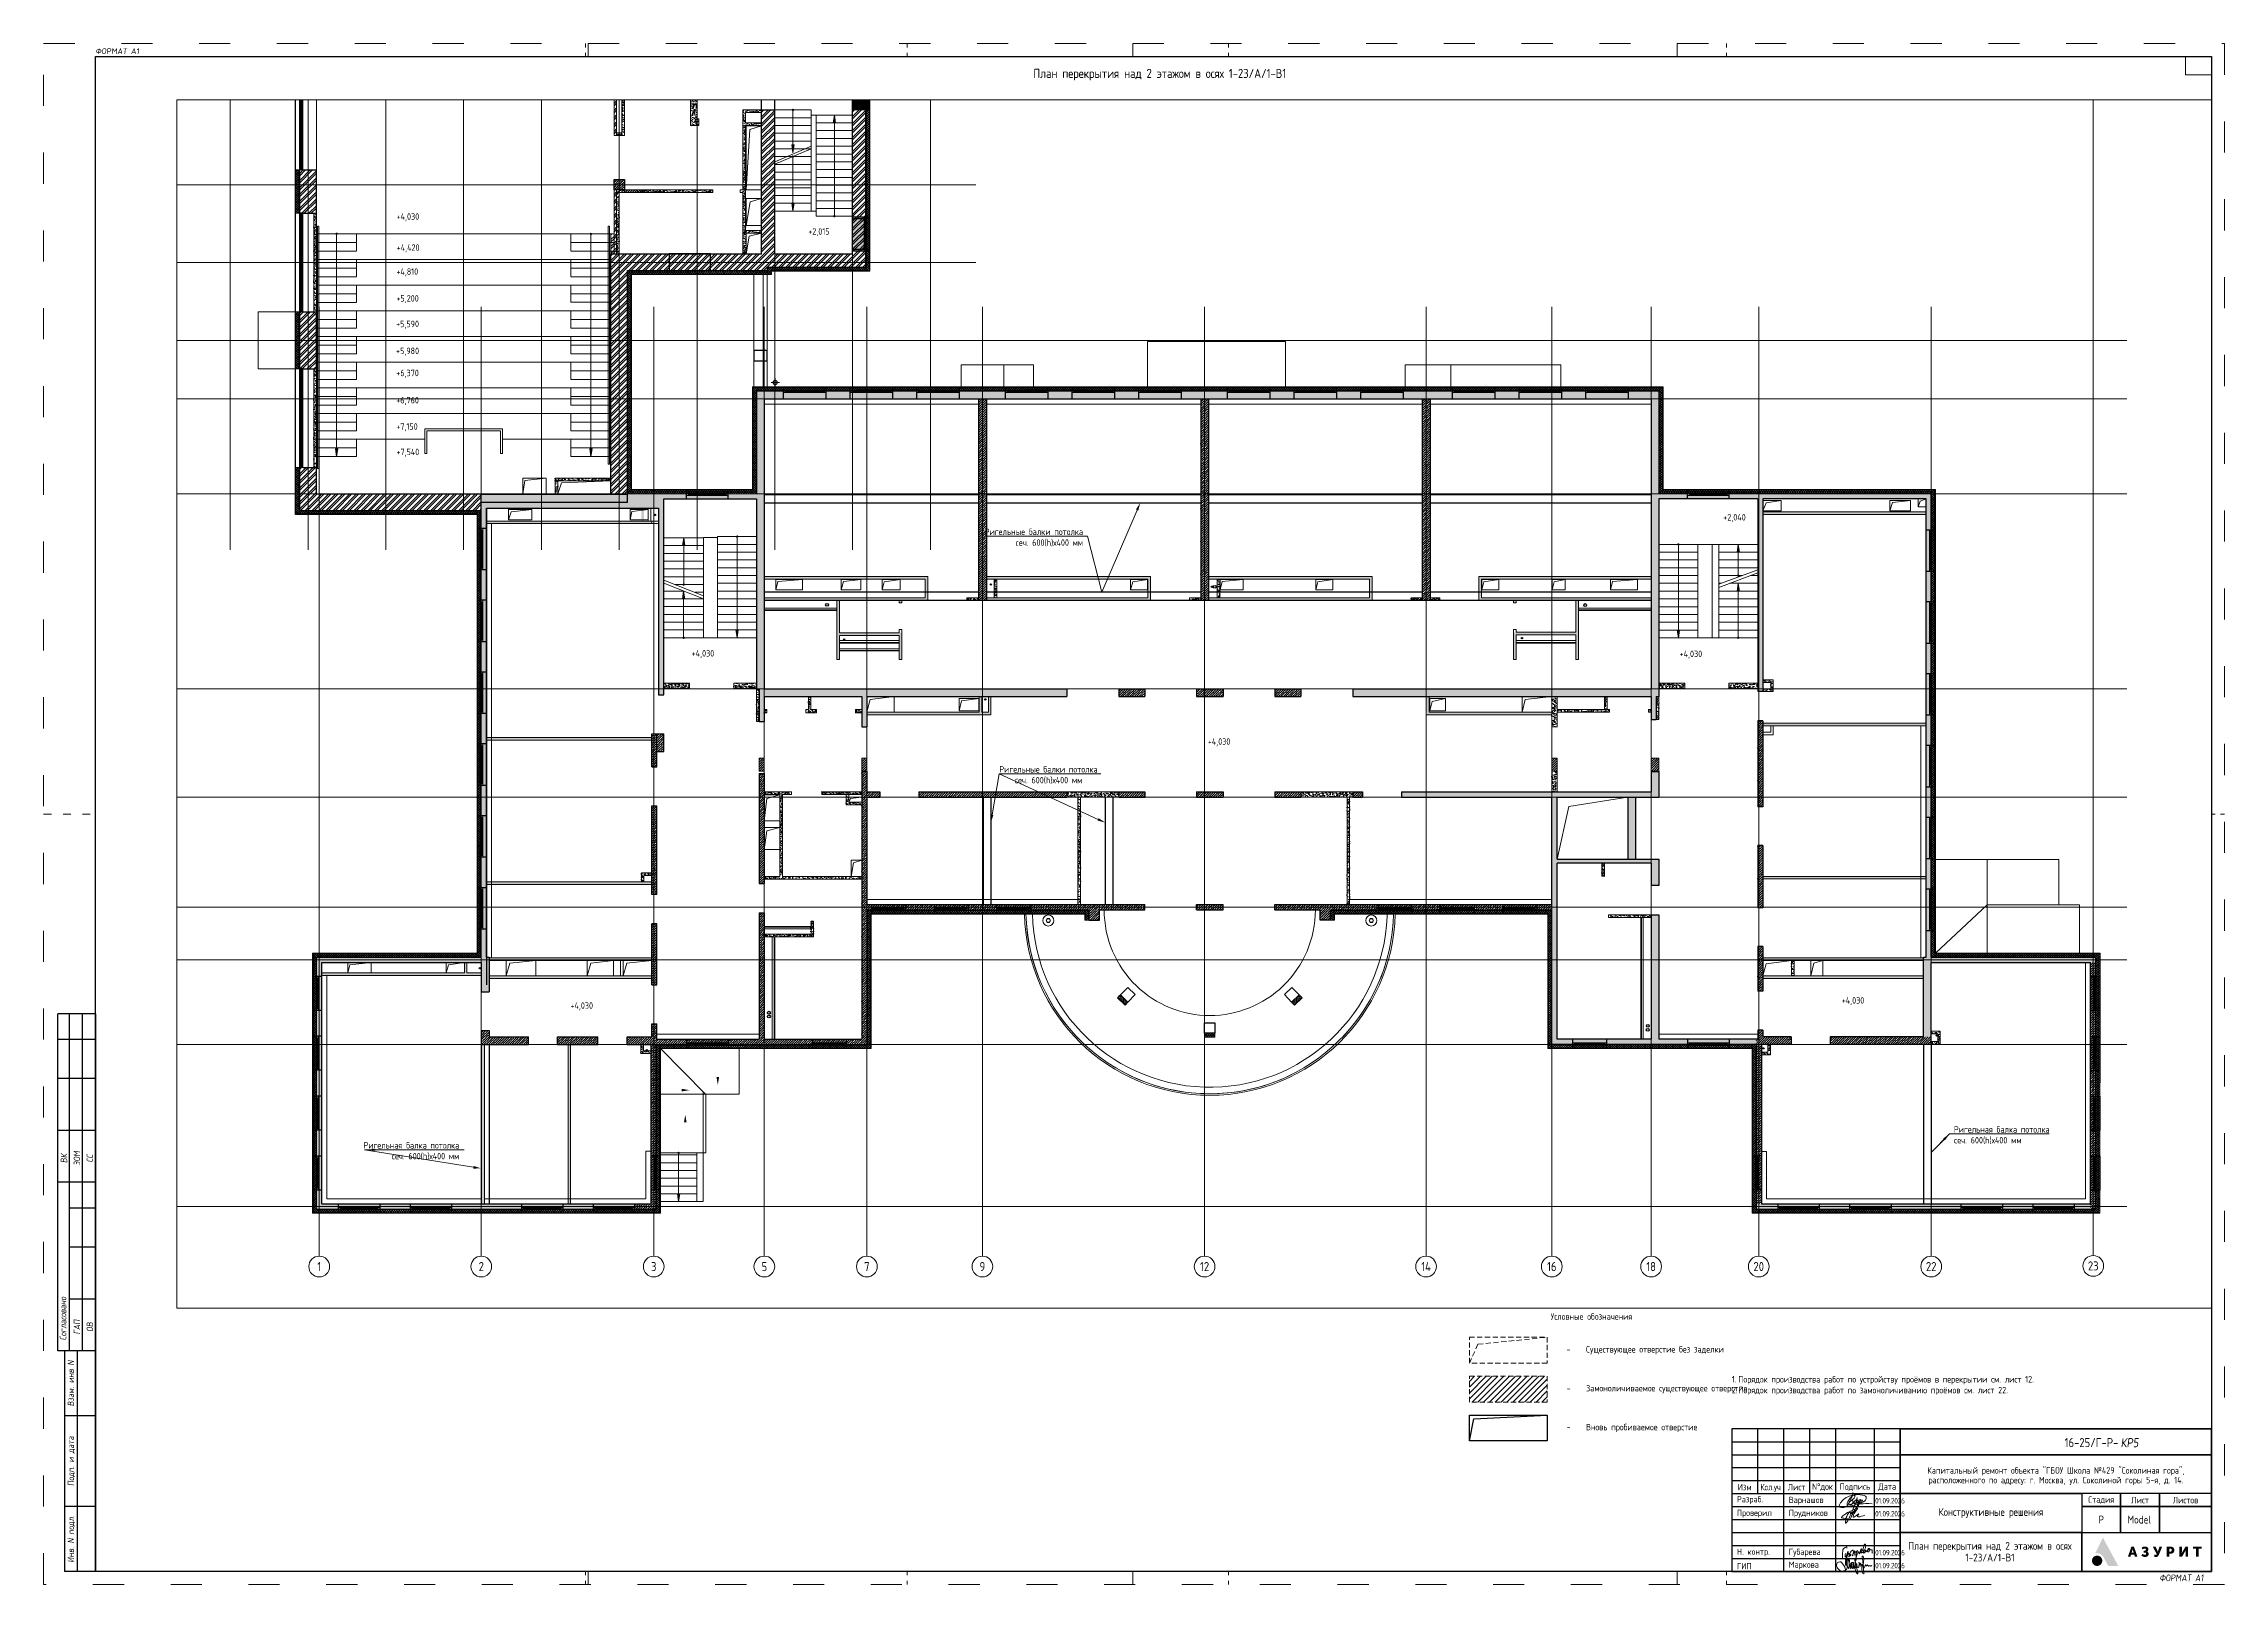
# Paper-space layout '11' of a CAD drawing. Header units: millimetres. Extents: x 0 to 841, y 0 to 594.
# The model-space entities are those that its viewports show. They can reach past a viewport. Long polylines and large blocks are cut down to what shows.
import ezdxf
from ezdxf import colors
from ezdxf.entities.mleader import LeaderData, LeaderLine
from ezdxf.enums import TextEntityAlignment as Align
from ezdxf.math import Vec2, Vec3

# ---------------------------------------------------------------- set-up
doc = ezdxf.new("R2010")
doc.units = ezdxf.units.MM
for name, pattern in [('ACAD_ISO02W100', [15, 12, -3]), ('ACAD_ISO03W100', [30, 12, -18]), ('ADSK_Штриховая_ш2 п1', [3, 2, -1]), ('HIDDEN', [6, 4, -2]), ('Wipeout_Contour', [1000, 0, -1000]), ('осевая', [2, 1.25, -0.25, 0.25, -0.25])]:
    doc.linetypes.add(name, pattern=pattern)
doc.layers.get('Defpoints').update_dxf_attribs({"lineweight": 0})
for name, color, linetype, lineweight in [('18_АР_Водостоки', 7, 'Continuous', 18), ('_NPLT_SIGN', 5, 'Continuous', 5), ('АР_Колонны Штрих', 250, 'Continuous', 5), ('АР_Лестницы', 250, 'Continuous', 15), ('АР_Лестницы ограждения', 86, 'Continuous', 5), ('АР_Навесной фасад', 190, 'Continuous', 5), ('АР_Окна', 4, 'Continuous', 5), ('АР_Окна БЛОК', 250, 'Continuous', 5), ('АР_Перегородки газоблок', 165, 'Continuous', 5), ('АР_Перегородки газоблок_Штрих', 165, 'Continuous', 5), ('АР_Подоконники', 163, 'Continuous', 5), ('АР_Утеплитель', 154, 'Continuous', 5), ('АР_Штриховка кирпич', 250, 'Continuous', 5), ('АР_Штриховка монолит', 250, 'Continuous', 5), ('Интерьер - Мебель_Ном._пера__1', 7, 'Continuous', 15), ('КР_Оси', 7, 'Continuous', 5), ('КР_Сущ отверстия', 6, 'Continuous', 15), ('КР_Тонкая', 250, 'Continuous', 5), ('М_проемы ОВ 4-5эт', 172, 'Continuous', 5), ('Отв.СС', 234, 'Continuous', 5), ('пунктир', 251, 'Continuous', 5), ('Размер шахт', 95, 'Continuous', 5)]:
    doc.layers.add(name, color=color, linetype=linetype, lineweight=lineweight)
for name, color, linetype in [('_RAMKA', 7, 'Continuous'), ('_STAMP', 7, 'Continuous'), ('_TEXT', 7, 'Continuous'), ('АР_Колонны', 250, 'Continuous'), ('АР_новое окно', 155, 'Continuous'), ('АР_Сущ Несущая стена', 216, 'Continuous'), ('Интерьер - Мебель', 7, 'Continuous'), ('Конструктив - Стены Несущие', 7, 'Continuous'), ('КР_БалкиЖБ', 7, 'ADSK_Штриховая_ш2 п1'), ('КР_Новые отверстия', 5, 'Continuous'), ('ОТВ.ВК', 212, 'Continuous'), ('перекр 0.3', 181, 'Continuous')]:
    doc.layers.add(name, color=color, linetype=linetype)
doc.layers.add('Конструктив - Стены Несущие_Ном._пера__87', color=7, linetype='Continuous', lineweight=20, true_color=0x6a6a6a)
doc.styles.add('ISOCPEUR', font='isocpeur.ttf', dxfattribs={"width": 0.85})
doc.styles.add('SIMPLEX', font='simplex.shx', dxfattribs={"width": 0.85})

psp = doc.layouts.new('11')

# ---------------------------------------------------------------- texts
at = {"layer": '_TEXT', "style": 'ISOCPEUR'}
for s, insert, char_height, attachment_point in [('План перекрытия над 2 этажом в осях 1-23/А/1-В1', (430.41, 582.04), 3.5, 5), ('Условные обозначения', (596.93, 103.26), 2.5, 5), ('\\pxl1,t4;-^IСуществующее отверстие без заделки', (584.83, 90.29), 2.5, 4), ('\\pxl1,t4;-^IЗамоноличиваемое существующее отверстие', (584.83, 75.29), 2.5, 4), ('\\pxl1,t4;-^IВновь пробиваемое отверстие', (584.83, 60.29), 2.5, 4)]:
    psp.add_mtext(s, dxfattribs=dict(at, insert=insert, char_height=char_height, attachment_point=attachment_point))
at = {"layer": '_TEXT', "insert": (651.05, 80.31), "char_height": 2.5, "width": 176.5538, "attachment_point": 1, "style": 'ISOCPEUR'}
psp.add_mtext('\\pxi-3,l3,t1;1.^IПорядок производства работ по устройству проёмов в перекрытии см. лист 12.\\P2.^IПорядок производства работ по замоноличиванию проёмов см. лист 22.', dxfattribs=at)
at = {"layer": '_TEXT', "insert": (808.19, 24.96), "char_height": 3, "attachment_point": 5, "style": 'ISOCPEUR'}
psp.add_mtext_dynamic_manual_height_columns('Model', width=13.3529, gutter_width=12.5, heights=[9.08], dxfattribs=at)
at = {"layer": '_TEXT', "color": 5, "insert": (750.58, 12.58), "char_height": 3, "attachment_point": 5, "line_spacing_factor": 0.9, "style": 'ISOCPEUR'}
psp.add_mtext_dynamic_manual_height_columns('{\\C256;План перекрытия над 2 этажом в осях 1-23/А/1-В1}', width=69.1586, gutter_width=0, heights=[14.57], dxfattribs=at)

msp = doc.modelspace()

# ---------------------------------------------------------------- blocks, each defined once
blk = doc.blocks.new('Логотип Азурит')
at = {"layer": '_STAMP', "linetype": 'Continuous', "true_color": 0x2a3756}
h = blk.add_hatch(color=159, dxfattribs=at)
h.dxf.hatch_style = 1
h.paths.add_polyline_path([(-39.4, 8.5), (-40.02, 9.65), (-40.61, 10.74), (-41.14, 11.7), (-41.62, 12.59), (-41.79, 12.89), (-41.86, 13.01), (-41.91, 12.94), (-41.99, 12.78), (-42.39, 11.96), (-42.77, 11.18), (-43.09, 10.5), (-43.47, 9.72), (-44.18, 8.26), (-44.5, 7.6), (-44.73, 7.14), (-44.85, 6.9), (-44.7, 6.93), (-44.51, 6.95), (-44.27, 6.97), (-44.09, 6.97), (-43.91, 6.96), (-43.74, 6.94), (-43.56, 6.91), (-43.39, 6.87), (-43.22, 6.81), (-43.05, 6.75), (-42.89, 6.68), (-42.73, 6.59), (-42.58, 6.5), (-42.43, 6.4), (-42.29, 6.29), (-42.15, 6.17), (-42.03, 6.04), (-41.91, 5.91), (-41.79, 5.77), (-41.72, 5.65), (-41.63, 5.5), (-41.3, 4.9), (-41.02, 4.39), (-40.57, 3.56), (-40.05, 2.59), (-39.78, 2.11), (-37.86, 2.11), (-36.5, 2.11), (-35.94, 2.12), (-36.48, 3.13), (-36.82, 3.75), (-37.16, 4.37), (-37.67, 5.33), (-38.2, 6.3), (-38.54, 6.93), (-38.87, 7.53)])
h = blk.add_hatch(color=159, dxfattribs=at)
h.dxf.hatch_style = 1
h.paths.add_polyline_path([(-29.3, 7.88), (-29.63, 8.84), (-29.86, 9.53), (-30.37, 9.54), (-30.87, 9.54), (-30.93, 9.38), (-31.26, 8.4), (-31.64, 7.27), (-31.97, 6.31), (-32.19, 5.64), (-32.05, 5.63), (-31.71, 5.62), (-31.23, 5.62), (-31.11, 6.03), (-30.99, 6.44), (-30.37, 6.44), (-29.75, 6.44), (-29.63, 6.03), (-29.52, 5.62), (-29.03, 5.62), (-28.54, 5.62), (-28.6, 5.8), (-28.93, 6.79)])
h.paths.add_polyline_path([(-30.77, 7.21), (-30.74, 7.31), (-30.56, 7.93), (-30.43, 8.43), (-30.39, 8.59), (-30.37, 8.65), (-30.35, 8.64), (-30.31, 8.45), (-30.22, 8.08), (-30.11, 7.66), (-30.01, 7.33), (-29.97, 7.21), (-30.37, 7.21)], flags=16)
h = blk.add_hatch(color=159, dxfattribs=at)
h.dxf.hatch_style = 1
h.paths.add_polyline_path([(-24.39, 7.35), (-24.47, 7.43), (-24.56, 7.5), (-24.66, 7.56), (-24.81, 7.65), (-24.74, 7.69), (-24.65, 7.75), (-24.55, 7.86), (-24.45, 7.97), (-24.38, 8.09), (-24.35, 8.18), (-24.32, 8.25), (-24.31, 8.34), (-24.3, 8.45), (-24.3, 8.65), (-24.31, 8.73), (-24.34, 8.82), (-24.41, 8.99), (-24.51, 9.14), (-24.63, 9.28), (-24.78, 9.39), (-24.95, 9.48), (-25.13, 9.55), (-25.34, 9.59), (-25.56, 9.6), (-25.74, 9.6), (-25.91, 9.58), (-26.08, 9.55), (-26.23, 9.51), (-26.39, 9.46), (-26.53, 9.39), (-26.67, 9.32), (-26.8, 9.23), (-26.9, 9.15), (-26.81, 8.98), (-26.64, 8.66), (-26.54, 8.5), (-26.51, 8.5), (-26.46, 8.54), (-26.35, 8.61), (-26.21, 8.67), (-26.07, 8.73), (-25.93, 8.77), (-25.82, 8.79), (-25.72, 8.79), (-25.62, 8.79), (-25.53, 8.76), (-25.46, 8.73), (-25.39, 8.68), (-25.34, 8.62), (-25.3, 8.55), (-25.26, 8.45), (-25.26, 8.36), (-25.27, 8.27), (-25.32, 8.18), (-25.36, 8.13), (-25.39, 8.08), (-25.44, 8.05), (-25.49, 8.02), (-25.63, 7.99), (-25.84, 7.98), (-26.1, 7.97), (-26.1, 7.6), (-26.1, 7.24), (-25.78, 7.23), (-25.54, 7.21), (-25.45, 7.2), (-25.38, 7.18), (-25.33, 7.15), (-25.28, 7.12), (-25.25, 7.08), (-25.21, 7.02), (-25.19, 6.96), (-25.17, 6.9), (-25.17, 6.76), (-25.18, 6.7), (-25.2, 6.64), (-25.23, 6.58), (-25.26, 6.53), (-25.31, 6.49), (-25.37, 6.45), (-25.44, 6.43), (-25.52, 6.41), (-25.69, 6.39), (-25.78, 6.39), (-25.87, 6.41), (-26, 6.45), (-26.16, 6.51), (-26.3, 6.6), (-26.43, 6.69), (-26.53, 6.76), (-26.77, 6.45), (-26.93, 6.26), (-26.97, 6.2), (-26.98, 6.15), (-26.97, 6.11), (-26.94, 6.07), (-26.82, 5.97), (-26.62, 5.84), (-26.41, 5.73), (-26.19, 5.65), (-25.97, 5.59), (-25.78, 5.57), (-25.53, 5.57), (-25.3, 5.58), (-25.12, 5.61), (-24.99, 5.65), (-24.87, 5.71), (-24.75, 5.78), (-24.64, 5.85), (-24.54, 5.94), (-24.45, 6.03), (-24.37, 6.13), (-24.31, 6.23), (-24.25, 6.37), (-24.21, 6.51), (-24.2, 6.66), (-24.2, 6.82), (-24.21, 6.94), (-24.24, 7.06), (-24.28, 7.16), (-24.33, 7.26)])
h = blk.add_hatch(color=159, dxfattribs=at)
h.dxf.hatch_style = 1
h.paths.add_polyline_path([(-19.61, 8.04), (-19.36, 8.68), (-19.14, 9.22), (-19.03, 9.53), (-19.17, 9.54), (-19.52, 9.54), (-20.02, 9.54), (-20.05, 9.44), (-20.31, 8.65), (-20.59, 7.81), (-20.63, 7.68), (-20.66, 7.62), (-20.67, 7.61), (-20.7, 7.67), (-20.82, 7.97), (-21.01, 8.4), (-21.34, 9.1), (-21.54, 9.54), (-22.06, 9.54), (-22.58, 9.54), (-22.4, 9.17), (-21.88, 8.17), (-21.32, 7.06), (-21.11, 6.63), (-21.09, 6.56), (-21.1, 6.52), (-21.15, 6.45), (-21.21, 6.41), (-21.28, 6.38), (-21.37, 6.37), (-21.45, 6.37), (-21.55, 6.39), (-21.64, 6.43), (-21.74, 6.49), (-21.82, 6.53), (-21.86, 6.49), (-21.92, 6.39), (-22.11, 6.05), (-22.23, 5.85), (-22.18, 5.81), (-22.08, 5.75), (-21.95, 5.69), (-21.81, 5.63), (-21.69, 5.59), (-21.51, 5.57), (-21.31, 5.57), (-21.12, 5.59), (-20.97, 5.62), (-20.88, 5.66), (-20.79, 5.71), (-20.71, 5.77), (-20.63, 5.84), (-20.56, 5.93), (-20.48, 6.02), (-20.35, 6.23), (-20.28, 6.35), (-20.21, 6.51), (-19.92, 7.25)])
h = blk.add_hatch(color=159, dxfattribs=at)
h.dxf.hatch_style = 1
h.paths.add_polyline_path([(-14.46, 7.53), (-14.41, 7.64), (-14.37, 7.74), (-14.33, 7.96), (-14.31, 8.19), (-14.32, 8.41), (-14.37, 8.63), (-14.45, 8.83), (-14.5, 8.93), (-14.55, 9.02), (-14.62, 9.1), (-14.69, 9.18), (-14.81, 9.29), (-14.92, 9.37), (-15.06, 9.43), (-15.21, 9.49), (-15.33, 9.52), (-15.49, 9.53), (-16.3, 9.54), (-17.21, 9.54), (-17.21, 7.58), (-17.21, 5.62), (-16.73, 5.62), (-16.25, 5.62), (-16.25, 6.23), (-16.25, 6.83), (-15.87, 6.83), (-15.58, 6.84), (-15.35, 6.86), (-15.17, 6.91), (-14.99, 6.98), (-14.83, 7.08), (-14.69, 7.2), (-14.56, 7.36)])
h.paths.add_polyline_path([(-15.6, 7.68), (-15.67, 7.66), (-15.95, 7.66), (-16.25, 7.66), (-16.25, 8.2), (-16.25, 8.74), (-15.93, 8.73), (-15.64, 8.72), (-15.57, 8.7), (-15.51, 8.67), (-15.42, 8.6), (-15.35, 8.51), (-15.32, 8.45), (-15.3, 8.39), (-15.29, 8.19), (-15.29, 8.07), (-15.3, 8), (-15.32, 7.94), (-15.35, 7.88), (-15.39, 7.82), (-15.43, 7.78), (-15.53, 7.71)], flags=16)
h = blk.add_hatch(color=159, dxfattribs=at)
h.dxf.hatch_style = 1
h.paths.add_polyline_path([(-10.09, 7.82), (-9.98, 8.03), (-9.94, 8.12), (-9.95, 7.93), (-9.96, 7.49), (-9.97, 6.69), (-9.97, 5.62), (-9.5, 5.62), (-9.04, 5.62), (-9.04, 7.58), (-9.04, 9.54), (-9.51, 9.54), (-9.99, 9.54), (-10.36, 8.91), (-10.84, 8.1), (-11.03, 7.78), (-11.26, 7.34), (-11.37, 7.13), (-11.42, 7.05), (-11.41, 7.31), (-11.39, 7.78), (-11.39, 8.55), (-11.39, 9.54), (-11.86, 9.54), (-12.34, 9.54), (-12.34, 7.58), (-12.34, 5.62), (-11.86, 5.62), (-11.37, 5.62), (-11.18, 5.95), (-10.61, 6.89), (-10.31, 7.42)])
h = blk.add_hatch(color=159, dxfattribs=at)
h.dxf.hatch_style = 1
h.paths.add_polyline_path([(-3.74, 9.14), (-3.74, 9.54), (-5.42, 9.54), (-7.09, 9.54), (-7.09, 9.14), (-7.09, 8.74), (-6.5, 8.74), (-5.9, 8.74), (-5.9, 7.18), (-5.9, 5.62), (-5.43, 5.62), (-4.95, 5.62), (-4.95, 7.18), (-4.95, 8.74), (-4.35, 8.74), (-3.74, 8.74)])
at = {"layer": '_STAMP', "linetype": 'Continuous', "true_color": 0x1447b7}
h = blk.add_hatch(color=162, dxfattribs=at)
h.dxf.hatch_style = 1
h.paths.add_polyline_path([(-42.09, 4.22), (-42.11, 4.4), (-42.15, 4.58), (-42.2, 4.76), (-42.27, 4.93), (-42.35, 5.1), (-42.45, 5.26), (-42.57, 5.41), (-42.7, 5.55), (-42.8, 5.64), (-42.91, 5.72), (-43.14, 5.86), (-43.38, 5.97), (-43.63, 6.05), (-43.89, 6.09), (-44.15, 6.1), (-44.42, 6.07), (-44.55, 6.04), (-44.68, 6.01), (-44.87, 5.94), (-45.05, 5.85), (-45.22, 5.74), (-45.37, 5.62), (-45.51, 5.49), (-45.63, 5.35), (-45.75, 5.19), (-45.84, 5.03), (-45.92, 4.85), (-45.98, 4.67), (-46.03, 4.49), (-46.06, 4.29), (-46.07, 4.1), (-46.05, 3.9), (-46.02, 3.7), (-45.97, 3.51), (-45.92, 3.37), (-45.87, 3.24), (-45.8, 3.11), (-45.72, 2.99), (-45.64, 2.88), (-45.54, 2.77), (-45.44, 2.67), (-45.33, 2.57), (-45.22, 2.49), (-45.1, 2.41), (-44.98, 2.34), (-44.85, 2.28), (-44.72, 2.22), (-44.58, 2.18), (-44.44, 2.15), (-44.3, 2.13), (-44.05, 2.12), (-43.8, 2.14), (-43.57, 2.19), (-43.34, 2.26), (-43.12, 2.37), (-42.92, 2.5), (-42.73, 2.65), (-42.56, 2.83), (-42.44, 2.99), (-42.34, 3.15), (-42.26, 3.32), (-42.19, 3.49), (-42.14, 3.67), (-42.11, 3.85), (-42.09, 4.03)])
blk = doc.blocks.new('_Azurit_Stamp')
at = {"layer": '_NPLT_SIGN'}
for points, knots in [([(-135.62, 26.32), (-135.39, 26.34), (-134.29, 26.7), (-133.23, 27.53), (-133.15, 28.05), (-132.93, 29.17), (-136.73, 29.8), (-138.89, 29.27), (-141.37, 28.37), (-142.8, 26.83), (-143.43, 25.69), (-143.77, 24.83), (-142.52, 24.49), (-140.48, 24.9), (-137.71, 25.59), (-134.61, 26.27), (-130.77, 26.07)], [0, 0, 0, 0, 0.00299112, 0.00630591, 0.00960495, 0.01564427, 0.0235417, 0.03307061, 0.04068731, 0.0472924, 0.052033, 0.05589459, 0.06060815, 0.06742814, 0.07629614, 0.08709949, 0.08709949, 0.08709949, 0.08709949]), ([(-136.58, 28.49), (-136.65, 27.69), (-137.47, 25.77), (-138.92, 22.35), (-140.01, 19.89), (-140.58, 18.99), (-140.92, 18.58), (-141.04, 18.51), (-141.23, 18.6), (-141.07, 20.12), (-140.57, 21.49), (-139.88, 22.55), (-139.54, 22.82), (-139.4, 22.9), (-139.29, 22.84), (-139.21, 22.54), (-139.21, 22.25), (-139.15, 22.15), (-138.89, 22.17), (-138.18, 22.75), (-136.93, 24.52), (-135.94, 26.06), (-135.72, 26.52)], [0, 0, 0, 0, 0.00721881, 0.01650567, 0.02467053, 0.02935577, 0.03125477, 0.03221528, 0.03426815, 0.03776523, 0.04241777, 0.04586757, 0.04789947, 0.04868087, 0.04933619, 0.05012318, 0.05091103, 0.05164706, 0.05307341, 0.0567387, 0.06211402, 0.06704161, 0.06704161, 0.06704161, 0.06704161]), ([(-138.54, 29.73), (-138.23, 30.29), (-138.17, 30.35), (-138.13, 30.35), (-138.13, 30.28), (-138.93, 28.09), (-140.15, 25.52), (-140.39, 25.35), (-140.48, 25.35), (-140.59, 26.12), (-140.3, 26.92), (-139.24, 28.44), (-138.32, 29.25), (-137.92, 29.41), (-137.51, 29.3), (-137.35, 28.84), (-137.93, 28.05), (-139.09, 27.12), (-139.52, 26.89), (-139.64, 26.84), (-139.64, 26.87), (-139.59, 26.92), (-138.96, 27.35), (-138.41, 27.4), (-138.16, 26.91), (-138.23, 26.73), (-138.23, 26.26), (-138.84, 25.79), (-139.34, 25.64), (-139.56, 25.64), (-139.65, 25.64), (-139.65, 25.69), (-139.46, 25.78), (-138.59, 26.13), (-138.21, 26.26), (-137.78, 26.59), (-137.49, 27.32), (-137.1, 27.59), (-136.7, 27.62), (-136.61, 27.38), (-136.65, 26.97), (-136.8, 26.68), (-137.14, 26.23), (-137.49, 26.08), (-137.79, 26.05), (-137.85, 26.42), (-137.68, 26.85)], [0, 0, 0, 0, 0.00084043, 0.00104969, 0.00371864, 0.00945796, 0.01543448, 0.01897204, 0.0202508, 0.02213745, 0.025948, 0.03024455, 0.03408673, 0.03636794, 0.03784103, 0.03991667, 0.0431516, 0.0463861, 0.04869202, 0.04940408, 0.04966041, 0.05061238, 0.05212417, 0.05416473, 0.05557826, 0.05690551, 0.05846862, 0.06038446, 0.06203112, 0.06293682, 0.06333319, 0.06371317, 0.06502521, 0.06671651, 0.06877673, 0.07066608, 0.07263578, 0.07445661, 0.07568926, 0.07685654, 0.07793779, 0.07936629, 0.08076287, 0.08213479, 0.0832984, 0.08454928, 0.08454928, 0.08454928, 0.08454928]), ([(-135.72, 26.52), (-137.1, 24.23), (-137.88, 22.99), (-138.57, 21.79), (-139.06, 20.78), (-139.41, 19.69)], [0, 0, 0, 0, 0.006033, 0.01037497, 0.01437395, 0.01437395, 0.01437395, 0.01437395]), ([(-136.29, 27.59), (-136.57, 27.2), (-136.75, 26.81), (-136.98, 26.46), (-136.81, 26.29), (-136.61, 26.3), (-136.19, 26.83), (-136.03, 27.05), (-135.71, 27.59), (-135.34, 27.7), (-135.25, 27.61), (-135.27, 27.34), (-135.62, 26.63), (-136.06, 25.44)], [0, 0, 0, 0, 0.0014448, 0.00263215, 0.00357107, 0.00479361, 0.00604223, 0.00776758, 0.00916622, 0.01041376, 0.01126103, 0.01255992, 0.01510728, 0.01510728, 0.01510728, 0.01510728]), ([(-136.06, 25.44), (-136.5, 24.84), (-137.04, 24.75), (-135.67, 27.04), (-134.99, 27.51), (-134.48, 27.51), (-134.72, 26.64), (-135.62, 26.32)], [0, 0, 0, 0, 0.0043322, 0.00875939, 0.01314743, 0.01560478, 0.01819439, 0.01819439, 0.01819439, 0.01819439]), ([(-139.41, 19.69), (-139.43, 19.91), (-139.63, 20.11), (-140.32, 20.29), (-140.76, 20.35), (-141.76, 20.46), (-142.53, 20.57), (-142.72, 20.7), (-142.65, 20.9), (-141.26, 22.19), (-139.23, 23.27), (-137.69, 23.83), (-136.3, 24.42)], [0, 0, 0, 0, 0.00133273, 0.00291014, 0.00527727, 0.00771089, 0.0099081, 0.01123956, 0.01378857, 0.01860342, 0.02498297, 0.03095103, 0.03095103, 0.03095103, 0.03095103]), ([(-136.3, 24.42), (-136.8, 23.81), (-137.6, 22.58), (-138.1, 21.69), (-138.17, 21.07), (-138.07, 20.88), (-137.65, 21.01), (-136.93, 21.48), (-136.33, 21.94), (-135.93, 22.22)], [0, 0, 0, 0, 0.00358547, 0.0069927, 0.00902813, 0.0104311, 0.01208248, 0.01432682, 0.01662101, 0.01662101, 0.01662101, 0.01662101]), ([(-135.93, 22.22), (-136.54, 21.62), (-136.54, 21.23), (-136.15, 21), (-135.58, 21.07), (-134.78, 21.3), (-133.61, 21.74)], [0, 0, 0, 0, 0.001856638, 0.003408182, 0.005449293, 0.008361929, 0.008361929, 0.008361929, 0.008361929]), ([(-142.35, 4.76), (-142.31, 6.1), (-142.19, 7.03), (-142.19, 8.02), (-142.19, 8.4), (-142.12, 8.47), (-141.13, 9.36), (-140.83, 9.44), (-140.71, 9.44), (-140.63, 9.36), (-140.63, 9.01)], [0, 0, 0, 0, 0.0035831, 0.00610071, 0.00770703, 0.00968285, 0.01159584, 0.01352143, 0.01412232, 0.01475797, 0.01475797, 0.01475797, 0.01475797]), ([(-138.29, 6.9), (-137.7, 7.13), (-137.2, 7.42), (-136.65, 7.8), (-136.5, 7.89), (-136.43, 7.99), (-136.45, 8.09), (-136.53, 8.06), (-136.81, 7.56), (-136.92, 7.19), (-137.02, 6.21), (-136.96, 5.01), (-136.96, 4.54), (-136.96, 4.29), (-137.07, 4.29), (-137.17, 4.39), (-137.17, 5.01), (-136.58, 6.81), (-136.14, 7.49), (-135.95, 7.64), (-135.91, 7.6), (-135.87, 7.46), (-135.87, 7.04), (-135.86, 6.83), (-135.81, 6.8), (-135.72, 6.85), (-135.13, 7.43), (-134.82, 8.04), (-134.75, 8.35), (-134.79, 8.59), (-134.91, 8.68), (-135.18, 8.5), (-135.29, 8.15), (-135.32, 7.59), (-135.14, 7.18), (-134.94, 7.11), (-134.63, 7.23), (-134.2, 7.66), (-133.63, 8.5), (-133.21, 9.61), (-133.37, 10.44), (-133.51, 10.51), (-133.58, 10.52), (-133.69, 10.49), (-133.9, 10.21), (-134.27, 9.2), (-134.44, 8.13), (-134.29, 7.34), (-134.09, 7.06), (-133.93, 7.06), (-133.38, 7.51), (-133.38, 7.96), (-133.47, 8.19), (-133.73, 8.2), (-133.87, 8.1), (-133.99, 7.85), (-134.05, 7.56), (-133.97, 7.39), (-133.86, 7.32), (-133.52, 7.37), (-132.77, 8.02), (-132.58, 8.25), (-132.44, 8.71), (-132.12, 8.89), (-131.73, 8.83), (-131.7, 8.24), (-132, 7.75), (-132.51, 7.42), (-132.67, 7.93), (-132.57, 8.38), (-132.52, 8.5), (-132.49, 8.32), (-132.37, 8.27), (-131.67, 8.31), (-131.16, 8.31), (-130.82, 8.28), (-130.82, 7.88), (-130.82, 7.62), (-130.87, 7.36), (-130.86, 7.16), (-130.76, 6.99)], [0, 0, 0, 0, 0.002061, 0.0036154, 0.0046696, 0.0050974, 0.0054418, 0.0062669, 0.0074082, 0.0095322, 0.012344, 0.0152477, 0.0173466, 0.0182547, 0.0187982, 0.0197454, 0.0226428, 0.0262833, 0.0295057, 0.0307223, 0.0311997, 0.0318816, 0.0327288, 0.0334831, 0.0338833, 0.0349628, 0.0367236, 0.0387232, 0.0400853, 0.0408698, 0.0416582, 0.0425762, 0.0439393, 0.0454368, 0.046769, 0.0478604, 0.0491315, 0.0512693, 0.0543417, 0.0576748, 0.0600731, 0.0612526, 0.0616232, 0.0622122, 0.0638923, 0.0666299, 0.069869, 0.0723061, 0.0737444, 0.0750704, 0.0765109, 0.078042, 0.0790802, 0.0798296, 0.0806092, 0.081431, 0.0822644, 0.0829363, 0.0836607, 0.0852585, 0.0870435, 0.0889793, 0.0902316, 0.0915967, 0.0930789, 0.0947907, 0.0967323, 0.0986141, 0.1003735, 0.1016008, 0.1024329, 0.1028978, 0.1039958, 0.1054643, 0.107171, 0.1085436, 0.10964, 0.1106443, 0.1114336, 0.1121611, 0.1121611, 0.1121611, 0.1121611]), ([(-141.15, 0.69), (-141.49, 2.09), (-142.47, 3.47), (-143.24, 3.85), (-144.27, 3.45), (-144.71, 2.44), (-144.21, 1.25), (-143.23, 0.16), (-141.92, 0), (-140.56, 0.76), (-140.41, 1.86), (-140.44, 3.76), (-140.44, 4.84)], [0, 0, 0, 0, 0.00435621, 0.00834068, 0.01168595, 0.01550962, 0.01972632, 0.02417924, 0.0289255, 0.03328241, 0.03828155, 0.04275783, 0.04275783, 0.04275783, 0.04275783]), ([(-141.15, 6.87), (-141.29, 6.45), (-141.29, 6.01), (-141.24, 5.59), (-141.12, 5.54), (-140.93, 5.67), (-140.46, 6.31), (-140.2, 6.99), (-140.1, 7.47), (-140.11, 7.7), (-140.17, 7.71), (-140.25, 7.67), (-140.63, 6.81), (-140.74, 5.65), (-140.74, 4.47), (-140.61, 3.49), (-140.61, 2.84), (-140.8, 2.44), (-140.95, 2.4), (-141.06, 2.4), (-141.2, 2.72), (-141.14, 3.85), (-140.91, 4.66), (-140.3, 6.17), (-139.96, 6.89), (-139.83, 7.02), (-139.71, 6.9), (-139.67, 6.45), (-139.62, 6.14), (-139.52, 5.95), (-139.34, 5.95), (-139.23, 6.03), (-139.11, 6.2), (-139.01, 6.47), (-139.12, 6.63), (-139.33, 6.52), (-139.44, 6.32), (-139.68, 5.86), (-139.72, 5.68), (-139.76, 5.59), (-139.78, 5.63), (-139.76, 5.78), (-139.38, 7.19), (-139.01, 7.73), (-138.57, 8.11), (-138.35, 8.19), (-138.17, 8.15), (-138.11, 7.96), (-138.02, 7.23), (-138.14, 6.91), (-138.34, 6.08), (-138.39, 6.03), (-138.44, 6.08), (-138.28, 6.61), (-137.93, 7.39), (-137.7, 7.76), (-137.48, 7.97), (-137.44, 7.86), (-137.5, 6.81), (-137.5, 6.25), (-137.53, 6.08)], [0, 0, 0, 0, 0.00141903, 0.00251453, 0.00337203, 0.00464653, 0.00656525, 0.00877126, 0.01035522, 0.01120876, 0.01162334, 0.0128081, 0.0152087, 0.01880295, 0.02245602, 0.02553595, 0.02780375, 0.02915839, 0.02992211, 0.0305915, 0.03233411, 0.03487331, 0.03881069, 0.04238535, 0.04524248, 0.04650068, 0.0473813, 0.04840926, 0.04948548, 0.0502589, 0.05082659, 0.051391, 0.05208083, 0.05284209, 0.05363298, 0.05434785, 0.05541659, 0.0564329, 0.05731609, 0.05768512, 0.05801426, 0.05982684, 0.06230422, 0.06525775, 0.06687307, 0.06797065, 0.06863967, 0.06985615, 0.07125576, 0.07337441, 0.07476414, 0.07584655, 0.07660409, 0.07822482, 0.08024043, 0.08198553, 0.08292431, 0.08454256, 0.08644351, 0.08840011, 0.08840011, 0.08840011, 0.08840011]), ([(-140.2, 4.31), (-140.29, 4.83), (-140.54, 5.14), (-140.86, 5.19), (-141.1, 5.03), (-141.14, 4.31), (-140.54, 2.46), (-140.01, 1.28), (-139.93, 1.16), (-139.86, 1.17), (-139.77, 1.6), (-139.61, 3.06), (-139.61, 4.31), (-139.65, 4.8), (-139.77, 4.87), (-139.88, 4.87), (-139.95, 4.75), (-139.85, 3.64), (-139.52, 1.92), (-139.22, 1.11), (-139.1, 1.11), (-139.03, 1.18), (-138.66, 2.48), (-138.66, 2.92), (-138.73, 3.05), (-138.93, 3.05), (-139.14, 2.97), (-139.29, 2.75), (-139.26, 2.15), (-139.01, 1.8), (-138.74, 1.64), (-138.54, 1.3), (-138.18, 1.1), (-138.02, 1.14), (-137.8, 2.51), (-137.86, 3.11), (-138.16, 3.48), (-138.67, 3.51), (-138.99, 3.24), (-139.09, 2.76), (-138.95, 2.09), (-138.69, 1.69), (-138.47, 1.67), (-138.05, 1.98), (-137.95, 2.23), (-137.97, 2.77), (-138.07, 2.97), (-138.12, 3.01), (-138.14, 2.99), (-138.15, 2.9), (-138.09, 1.83), (-137.8, 1.41), (-137.56, 1.21), (-137.36, 1.27), (-137.03, 1.91), (-137.03, 2.57), (-137.27, 3.71), (-137.48, 4.43), (-137.53, 4.59), (-137.57, 4.61), (-137.59, 4.59), (-137.47, 3.81), (-136.86, 1.2), (-136.46, 0.08), (-136.28, -0.81), (-136.32, -0.94), (-136.42, -0.94), (-136.59, -0.91), (-137.13, -0.22), (-137.4, 0.67), (-137.54, 2), (-137.4, 2.73), (-137.04, 2.99), (-136.77, 2.95), (-136.73, 2.8), (-136.73, 2.45), (-136.59, 1.88), (-136.33, 1.53), (-136.19, 1.53), (-136.04, 1.58), (-135.99, 1.8), (-135.92, 2.21), (-135.85, 2.9), (-135.9, 3.2), (-135.92, 3.45), (-135.88, 3.5), (-135.79, 3.45), (-135.52, 2.77), (-135.34, 2.21), (-135.31, 2), (-135.33, 1.98), (-135.38, 2.03), (-135.49, 2.37), (-135.56, 2.62), (-135.49, 3.14), (-135.42, 3.21), (-135.28, 3.11), (-135.04, 2.61), (-134.86, 2.18), (-134.64, 2.16), (-134.4, 2.53), (-134.18, 3.41), (-134.02, 4.41), (-134.13, 5.33), (-134.32, 5.76), (-134.47, 5.88), (-134.6, 5.84), (-134.7, 5.63), (-134.57, 4.86), (-134.47, 4.09), (-134.26, 2.54), (-134.12, 1.29), (-134.12, 0.46), (-134.08, -0.14), (-133.99, -0.54), (-133.96, -0.89), (-134.09, -0.99), (-134.32, -0.95), (-134.62, -0.64), (-134.84, 1.08), (-134.89, 2.07), (-134.83, 2.63), (-134.67, 2.68), (-134.38, 2.47), (-134.26, 2.08), (-134.26, 1.86), (-134.26, 1.44), (-134.04, 1.25), (-133.8, 1.49), (-133.51, 2.34), (-133.42, 2.53), (-133.34, 2.55), (-133.23, 2.44), (-133.2, 2.13), (-133.13, 2.09), (-133, 2.17), (-132.87, 2.38), (-132.72, 2.52), (-132.57, 2.43), (-132.52, 2.24), (-132.35, 2.06), (-132.19, 2.06), (-132.08, 2.13), (-131.85, 2.2), (-131.59, 2.17), (-131.51, 2.08), (-131.29, 2.06), (-131.1, 2.11), (-130.9, 2.23)], [0, 0, 0, 0, 0.0013642, 0.0024716, 0.0039271, 0.0071604, 0.0114923, 0.0151992, 0.0168552, 0.017577, 0.0197425, 0.0231954, 0.0267048, 0.0287659, 0.0295817, 0.0300123, 0.031498, 0.0347832, 0.0388614, 0.0418614, 0.0430502, 0.0447716, 0.0468358, 0.0489595, 0.0498178, 0.0504412, 0.0511968, 0.0523995, 0.0538233, 0.0552935, 0.0565438, 0.0577717, 0.0588373, 0.0609859, 0.0633503, 0.0660541, 0.0677903, 0.0693288, 0.0708886, 0.0726354, 0.0744423, 0.0759439, 0.0772831, 0.0783918, 0.0798486, 0.0809736, 0.0818741, 0.0822252, 0.0824312, 0.0837412, 0.0855667, 0.0876358, 0.0887665, 0.0901391, 0.0918825, 0.0946733, 0.0974863, 0.0997671, 0.1008166, 0.101087, 0.1020353, 0.1058616, 0.110959, 0.1161878, 0.1186349, 0.1198924, 0.1203364, 0.1215942, 0.123759, 0.1272016, 0.1305016, 0.133259, 0.1348584, 0.1358061, 0.1366498, 0.1378419, 0.1393454, 0.1406226, 0.1414171, 0.1419862, 0.1428554, 0.1443162, 0.1458558, 0.147224, 0.1479078, 0.1483694, 0.1493507, 0.1509007, 0.1525761, 0.1534842, 0.1538318, 0.1543395, 0.1550943, 0.1563412, 0.1572985, 0.1581547, 0.1590571, 0.160364, 0.1617296, 0.1629626, 0.1646785, 0.1672603, 0.1703712, 0.1730004, 0.1747326, 0.175603, 0.1762204, 0.1774892, 0.1794496, 0.1828662, 0.186801, 0.1907892, 0.1937227, 0.1957314, 0.1972287, 0.1982494, 0.1990669, 0.1999687, 0.2025853, 0.2060361, 0.2096286, 0.2115128, 0.2127044, 0.213734, 0.2148092, 0.2159556, 0.216966, 0.2181091, 0.2197772, 0.2213504, 0.222648, 0.2231309, 0.2237283, 0.2243257, 0.2249206, 0.2254421, 0.2261004, 0.22678, 0.2274149, 0.2280973, 0.2287697, 0.2293729, 0.2299582, 0.230652, 0.2313279, 0.2319846, 0.2325681, 0.2332749, 0.2332749, 0.2332749, 0.2332749])]:
    blk.add_open_spline(points, degree=3, knots=knots, dxfattribs=at)
at = {"layer": '_STAMP'}
for p, q in [((-175, 55), (-175, 30)), ((-165, 55), (-165, 0)), ((-155, 55), (-155, 30)), ((-145, 55), (-145, 0)), ((-130, 55), (-130, 0)), ((-120, 55), (-120, 0)), ((-185, 50), (-120, 50)), ((-185, 45), (-120, 45)), ((-185, 40), (-120, 40)), ((-185, 35), (-120, 35)), ((-185, 30), (-120, 30)), ((-185, 25), (-120, 25)), ((-185, 20), (-120, 20)), ((-185, 15), (-120, 15)), ((-185, 10), (-120, 10)), ((-185, 5), (-120, 5))]:
    blk.add_line(p, q, dxfattribs=at)
for points in [[(-185, 0), (0, 0), (0, 55), (-185, 55)], [(-120, 55), (0, 55), (0, 45), (-120, 45)], [(-120, 45), (0, 45), (0, 30), (-120, 30)], [(-120, 30), (-50, 30), (-50, 15), (-120, 15)], [(-50, 25), (-35, 25), (-35, 30), (-50, 30)], [(-35, 25), (-20, 25), (-20, 30), (-35, 30)], [(-20, 25), (0, 25), (0, 30), (-20, 30)], [(-50, 15), (-35, 15), (-35, 25), (-50, 25)], [(-35, 15), (-20, 15), (-20, 25), (-35, 25)], [(-20, 15), (0, 15), (0, 25), (-20, 25)], [(-120, 15), (-50, 15), (-50, 0), (-120, 0)], [(-50, 15), (0, 15), (0, 0), (-50, 0)], [(-50, 15), (0, 15), (0, 0), (-50, 0)]]:
    blk.add_lwpolyline(points, close=True, dxfattribs=at)
at = {"linetype": 'Continuous'}
blk.add_blockref('Логотип Азурит', (0, 0), dxfattribs=at)
blk.add_blockref('Логотип Азурит', (0, 0), dxfattribs=at)
at = {"layer": '_TEXT', "style": 'ISOCPEUR', "oblique": 7, "width": 0.85}
blk.add_text('КР5', height=3.5, dxfattribs=at).set_placement((-35, 49.62), align=Align.MIDDLE_LEFT)
at = {"layer": '_TEXT', "line_spacing_factor": 0.9, "style": 'ISOCPEUR'}
for s, width, heights, insert, char_height, attachment_point in [('16-25/Г-Р-', 69.1586, [9.61], (-35.88, 49.66), 3.5, 6), ('\\pxqc;Капитальный ремонт объекта "ГБОУ Школа №429 "Соколиная гора",\\Pрасположенного по адресу: г. Москва, ул. Соколиной горы 5-я, д. 14.', 120, [14.01], (-60, 36.73), 2.5, 5), ('Конструктивные решения', 69.1586, [14.57], (-85, 22.5), 3, 5)]:
    blk.add_mtext_dynamic_manual_height_columns(s, width=width, gutter_width=0, heights=heights, dxfattribs=dict(at, insert=insert, char_height=char_height, attachment_point=attachment_point))
at = {"layer": '_TEXT', "style": 'ISOCPEUR'}
for s, width, heights, insert, char_height, attachment_point in [('Изм', 10, [0], (-180, 32.5), 2.5, 5), ('{\\W0.7;Кол.уч}', 10, [0], (-170, 32.17), 2.5, 5), ('Лист', 10, [0], (-160, 32.5), 2.5, 5), ('N%%Dдок', 10, [0], (-150, 32.5), 2.5, 5), ('Подпись', 10, [0], (-137.5, 32.5), 2.5, 5), ('Дата', 10, [0], (-125, 32.5), 2.5, 5), ('Разраб.', 20, [0], (-183, 27.5), 2.4, 4), ('Варнашов', 19.0361, [0], (-163, 27.23), 2.4, 4), ('{\\W0.82;\\T0.92;01.09.2026}', 7.4894, [0], (-129.7, 27.23), 2.1, 4), ('Стадия', 15, [0], (-42.5, 27.5), 2.5, 5), ('Лист', 15, [0], (-27.5, 27.5), 2.5, 5), ('Листов', 15, [0], (-10, 27.5), 2.5, 5), ('Проверил', 20, [0], (-183, 22.27), 2.4, 4), ('Прудников', 19.0361, [0], (-163, 22.23), 2.4, 4), ('{\\W0.82;\\T0.92;01.09.2026}', 7.4894, [0], (-129.7, 22.23), 2.1, 4), ('Р', 13.3529, [9.08], (-42.5, 20), 3, 5), ('Н. контр.', 20, [0], (-183, 7.27), 2.4, 4), ('Губарева', 19.0361, [0], (-163, 7.23), 2.4, 4), ('ГИП', 20, [0], (-183, 2.04), 2.4, 4), ('Маркова', 19.0361, [0], (-163, 2.29), 2.4, 4), ('{\\W0.82;\\T0.92;01.09.2026}', 7.4894, [0], (-129.7, 7.23), 2.1, 4), ('{\\W0.82;\\T0.92;01.09.2026}', 7.4894, [0], (-129.7, 2.23), 2.1, 4)]:
    blk.add_mtext_dynamic_manual_height_columns(s, width=width, gutter_width=12.5, heights=heights, dxfattribs=dict(at, insert=insert, char_height=char_height, attachment_point=attachment_point))
blk = doc.blocks.new('_DOP_POLE')
at = {"layer": '_STAMP'}
for p, q in [((-14.5, 150), (-14.5, 215)), ((0, 215), (-14.5, 215)), ((-10, 150), (-10, 215)), ((-5, 150), (-5, 215)), ((0, 215), (0, 0)), ((0, 205), (-14.5, 205)), ((0, 190), (-14.5, 190)), ((0, 170), (-14.5, 170)), ((-14.5, 85), (-14.5, 150)), ((0, 150), (-14.5, 150)), ((-10, 85), (-10, 150)), ((-5, 85), (-5, 150)), ((0, 140), (-10, 140)), ((0, 125), (-10, 125)), ((0, 105), (-10, 105)), ((0, 85), (-14.5, 85)), ((-12, 85), (-12, 0)), ((-7, 85), (-7, 0)), ((0, 60), (-12, 60)), ((0, 25), (-12, 25)), ((0, 0), (-12, 0))]:
    blk.add_line(p, q, dxfattribs=at)
at = {"layer": '_TEXT', "style": 'ISOCPEUR', "oblique": 7, "width": 0.85}
for s, p in [('ВК', (-12.16, 159.24)), ('ЭОМ', (-7.16, 159.24)), ('СС', (-2.16, 159.24)), ('Согласовано', (-12.5, 97.5)), ('ГАП', (-7.16, 94.24)), ('ОВ', (-2.16, 94.24)), ('Взам. инв N', (-9.5, 72.5)), ('Подп. и дата', (-9.5, 42.5)), ('Инв. N подл.', (-9.5, 12.5))]:
    blk.add_text(s, height=2.5, rotation=90, dxfattribs=at).set_placement(p, align=Align.MIDDLE_CENTER)
blk = doc.blocks.new('_R_A-1 L')
at = {"layer": '_RAMKA', "color": 8, "linetype": 'ACAD_ISO03W100', "lineweight": 9, "ltscale": 0.12}
for p, q in [((209, 594), (209, 589)), ((333, 594), (333, 589)), ((457, 594), (457, 589)), ((649, 594), (649, 589)), ((841, 297), (836, 297)), ((209, 5), (209, 0)), ((333, 5), (333, 0)), ((457, 5), (457, 0)), ((649, 5), (649, 0))]:
    blk.add_line(p, q, dxfattribs=at)
at = {"layer": '_RAMKA', "color": 8, "lineweight": 9}
for p, q in [((210, 589), (210, 594)), ((420, 589), (420, 594)), ((630, 589), (630, 594)), ((210, 0), (210, 5)), ((420, 0), (420, 5)), ((630, 0), (630, 5))]:
    blk.add_line(p, q, dxfattribs=at)
at = {"layer": '_RAMKA', "color": 8, "linetype": 'ACAD_ISO03W100', "lineweight": 9, "ltscale": 0.25}
blk.add_line((0, 297), (20, 297), dxfattribs=at)
at = {"layer": '_RAMKA'}
blk.add_lwpolyline([(20, 589), (836, 589), (836, 5), (20, 5)], close=True, dxfattribs=at)
at = {"layer": 'Defpoints', "color": 253, "linetype": 'ACAD_ISO03W100'}
for points in [[(0, 594), (841, 594), (841, 0), (0, 0)], [(826, 582), (836, 582), (836, 589), (826, 589)]]:
    blk.add_lwpolyline(points, close=True, dxfattribs=at)
at = {"layer": '_RAMKA'}
blk.add_blockref('_DOP_POLE', (20, 5), dxfattribs=at)
at = {"layer": '_RAMKA', "color": 8, "lineweight": 9, "style": 'SIMPLEX', "oblique": 7, "width": 0.85}
for height, p in [(2.2, (20, 591.1)), (2.6, (816, 2.5))]:
    blk.add_text('ФОРМАТ А1', height=height, dxfattribs=at).set_placement(p, align=Align.MIDDLE_LEFT)
blk = doc.blocks.new('Стена_2', base_point=(27256, 11540))
at = {"color": 254, "linetype": 'Wipeout_Contour', "lineweight": 0, "ltscale": 3985104.421450334}
blk.add_wipeout([(27257, 11280), (27257, 11280), (27278, 10870), (27323, 10461), (27392, 10055), (27484, 9654), (27599, 9260), (27737, 8872), (27897, 8493), (28079, 8124), (28281, 7767), (28505, 7421), (28748, 7089), (29009, 6772), (29289, 6470), (29586, 6186), (29898, 5919), (30226, 5670), (30568, 5441), (30922, 5232), (31288, 5044), (31664, 4877), (32049, 4733), (32442, 4611), (32841, 4512), (33245, 4437), (33653, 4385), (34064, 4356), (34475, 4352), (34886, 4372), (35295, 4415), (35700, 4482), (36102, 4572), (36497, 4685), (36885, 4822), (37265, 4980), (37634, 5160), (37993, 5361), (38339, 5583), (38672, 5825), (38991, 6085), (39293, 6363), (39580, 6659), (39848, 6970), (40098, 7297), (40329, 7638), (40539, 7991), (40729, 8356), (40897, 8731), (41043, 9116), (41166, 9508), (41267, 9907), (41344, 10311), (41398, 10719), (41428, 11129), (41434, 11540), (41434, 11540), (41184, 11537), (41184, 11537), (41178, 11132), (41148, 10729), (41094, 10329), (41017, 9932), (40916, 9541), (40792, 9156), (40646, 8779), (40478, 8412), (40288, 8055), (40078, 7710), (39847, 7378), (39598, 7060), (39330, 6757), (39044, 6471), (38743, 6202), (38426, 5951), (38094, 5720), (37750, 5509), (37394, 5318), (37027, 5148), (36650, 5001), (36266, 4876), (35875, 4774), (35478, 4695), (35078, 4640), (34675, 4609), (34271, 4601), (33867, 4618), (33465, 4658), (33066, 4722), (32671, 4809), (32282, 4919), (31901, 5052), (31528, 5208), (31165, 5385), (30813, 5584), (30473, 5803), (30146, 6041), (29835, 6298), (29539, 6574), (29260, 6866), (28999, 7174), (28756, 7498), (28533, 7835), (28330, 8184), (28148, 8545), (27988, 8916), (27850, 9296), (27735, 9683), (27642, 10077), (27574, 10475), (27528, 10877), (27507, 11280), (27507, 11280)], dxfattribs=at).dxf.layer = 'Конструктив - Стены Несущие'
at = {"layer": 'Конструктив - Стены Несущие_Ном._пера__87', "color": 251, "linetype": 'Continuous', "lineweight": 20, "true_color": 0x6a6a6a, "flags": 128}
for points in [[(27507, 11280), (27257, 11280)], [(41434, 11540), (41184, 11537)]]:
    blk.add_lwpolyline(points, dxfattribs=at)
at = {"layer": 'Конструктив - Стены Несущие_Ном._пера__87', "color": 251, "linetype": 'Continuous', "lineweight": 20, "true_color": 0x6a6a6a}
for radius, start in [(7090, 181.2969), (6840, 181.34417)]:
    blk.add_arc((34345, 11441), radius, start, 0.80106, dxfattribs=at)
blk = doc.blocks.new('*U4457')
h = blk.add_hatch(color=256)
h.dxf.hatch_style = 1
edge = h.paths.add_edge_path()
edge.add_arc((0, 0), 27.6, 359.64, 719.64)
h = blk.add_hatch(color=256)
h.dxf.hatch_style = 1
h.paths.add_polyline_path([(3600, -44), (3600, 44), (3900, 0)])
blk.add_line((3900, 0), (0, 0))
blk.add_lwpolyline([(3600, 44), (3600, -44), (3900, 0), (3600, 44)])
blk.add_circle((0, 0), 27.6)
blk = doc.blocks.new('*U4524')
h = blk.add_hatch(color=256)
h.dxf.hatch_style = 1
edge = h.paths.add_edge_path()
edge.add_arc((0, 0), 27.6, 359.64, 719.64)
h = blk.add_hatch(color=256)
h.dxf.hatch_style = 1
h.paths.add_polyline_path([(1800, -44), (1800, 44), (2100, 0)])
blk.add_line((2100, 0), (0, 0))
blk.add_lwpolyline([(1800, 44), (1800, -44), (2100, 0), (1800, 44)])
blk.add_circle((0, 0), 27.6)
blk = doc.blocks.new('*U4543')
h = blk.add_hatch(color=256)
h.dxf.hatch_style = 1
edge = h.paths.add_edge_path()
edge.add_arc((0, 0), 27.6, 359.64, 719.64)
h = blk.add_hatch(color=256)
h.dxf.hatch_style = 1
h.paths.add_polyline_path([(1500, -44), (1500, 44), (1800, 0)])
blk.add_line((1800, 0), (0, 0))
blk.add_lwpolyline([(1500, 44), (1500, -44), (1800, 0), (1500, 44)])
blk.add_circle((0, 0), 27.6)
blk = doc.blocks.new('*U4750')
h = blk.add_hatch(color=256)
h.dxf.hatch_style = 1
edge = h.paths.add_edge_path()
edge.add_arc((0, 0), 27.6, 359.64, 719.64)
h = blk.add_hatch(color=256)
h.dxf.hatch_style = 1
h.paths.add_polyline_path([(3600, -44), (3600, 44), (3900, 0)])
blk.add_line((3900, 0), (0, 0))
blk.add_lwpolyline([(3600, 44), (3600, -44), (3900, 0), (3600, 44)])
blk.add_circle((0, 0), 27.6)
blk = doc.blocks.new('*U4479')
at = {"layer": 'АР_новое окно', "lineweight": 20}
for p, q in [((0, 3800), (-70, 3800)), ((0, 0), (-70, 0))]:
    blk.add_line(p, q, dxfattribs=at)
at = {"layer": 'АР_новое окно'}
for p, q in [((-70, 3800), (-70, 0)), ((-70, 0), (-70, 3800)), ((0, 3730), (-70, 3730)), ((-35, 3730), (-35, 70)), ((0, 3800), (0, 0)), ((0, 70), (-70, 70))]:
    blk.add_line(p, q, dxfattribs=at)
blk = doc.blocks.new('*U4577')
h = blk.add_hatch(color=256)
h.dxf.hatch_style = 1
edge = h.paths.add_edge_path()
edge.add_arc((0, 0), 27.6, 359.64, 719.64)
h = blk.add_hatch(color=256)
h.dxf.hatch_style = 1
h.paths.add_polyline_path([(3300, -44), (3300, 44), (3600, 0)])
blk.add_line((3600, 0), (0, 0))
blk.add_lwpolyline([(3300, 44), (3300, -44), (3600, 0), (3300, 44)])
blk.add_circle((0, 0), 27.6)
blk = doc.blocks.new('_DotSmall')
at = {"color": 0, "linetype": 'ByBlock', "const_width": 0.5}
blk.add_lwpolyline([(-0.0625, 0, 1), (0.0625, 0, 1)], format="xyb", close=True, dxfattribs=at)
blk = doc.blocks.new('*U4533')
h = blk.add_hatch(color=256)
h.dxf.hatch_style = 1
edge = h.paths.add_edge_path()
edge.add_arc((0, 0), 27.6, 359.64, 719.64)
h = blk.add_hatch(color=256)
h.dxf.hatch_style = 1
h.paths.add_polyline_path([(1350, -44), (1350, 44), (1650, 0)])
blk.add_line((1650, 0), (0, 0))
blk.add_lwpolyline([(1350, 44), (1350, -44), (1650, 0), (1350, 44)])
blk.add_circle((0, 0), 27.6)
blk = doc.blocks.new('*U4489')
h = blk.add_hatch(color=256)
h.dxf.hatch_style = 1
edge = h.paths.add_edge_path()
edge.add_arc((0, 0), 27.6, 359.64, 719.64)
h = blk.add_hatch(color=256)
h.dxf.hatch_style = 1
h.paths.add_polyline_path([(1500, -44), (1500, 44), (1800, 0)])
blk.add_line((1800, 0), (0, 0))
blk.add_lwpolyline([(1500, 44), (1500, -44), (1800, 0), (1500, 44)])
blk.add_circle((0, 0), 27.6)
blk = doc.blocks.new('*U4539')
h = blk.add_hatch(color=256)
h.dxf.hatch_style = 1
edge = h.paths.add_edge_path()
edge.add_arc((0, 0), 27.6, 359.64, 719.64)
h = blk.add_hatch(color=256)
h.dxf.hatch_style = 1
h.paths.add_polyline_path([(900, -44), (900, 44), (1200, 0)])
blk.add_line((1200, 0), (0, 0))
blk.add_lwpolyline([(900, 44), (900, -44), (1200, 0), (900, 44)])
blk.add_circle((0, 0), 27.6)
blk = doc.blocks.new('*U4499')
at = {"true_color": 0xffffff}
h = blk.add_hatch(color=7, dxfattribs=at)
h.dxf.hatch_style = 1
h.paths.add_polyline_path([(-1600, -140), (0, -140), (0, 220), (-1600, 220)])
at = {"lineweight": 30}
for p, q in [((-1600, -140), (-1600, 220)), ((0, -140), (0, 220))]:
    blk.add_line(p, q, dxfattribs=at)
for p, q in [((0, 220), (-1600, 220)), ((-1600, 70), (0, 70)), ((-1600, 0), (0, 0)), ((-1530, 0), (-1530, 70)), ((-1530, 35), (-70, 35)), ((-70, 0), (-70, 70)), ((-1600, -140), (0, -140)), ((-1600, -140), (-1600, -140)), ((-1600, -140), (-1600, -140)), ((0, -140), (0, -140)), ((0, -140), (0, -140))]:
    blk.add_line(p, q)
blk = doc.blocks.new('*U4500')
at = {"true_color": 0xffffff}
h = blk.add_hatch(color=7, dxfattribs=at)
h.dxf.hatch_style = 1
h.paths.add_polyline_path([(-1310, -140), (0, -140), (0, 220), (-1310, 220)])
at = {"lineweight": 30}
for p, q in [((-1310, -140), (-1310, 220)), ((0, -140), (0, 220))]:
    blk.add_line(p, q, dxfattribs=at)
for p, q in [((0, 220), (-1310, 220)), ((-1310, 70), (0, 70)), ((-1310, 0), (0, 0)), ((-1240, 0), (-1240, 70)), ((-1240, 35), (-70, 35)), ((-70, 0), (-70, 70)), ((-1310, -140), (0, -140)), ((-1310, -140), (-1310, -140)), ((-1310, -140), (-1310, -140)), ((0, -140), (0, -140)), ((0, -140), (0, -140))]:
    blk.add_line(p, q)
blk = doc.blocks.new('*U4501')
at = {"true_color": 0xffffff}
h = blk.add_hatch(color=7, dxfattribs=at)
h.dxf.hatch_style = 1
h.paths.add_polyline_path([(-1310, 140), (0, 140), (0, -220), (-1310, -220)])
at = {"lineweight": 30}
for p, q in [((-1310, 140), (-1310, -220)), ((0, 140), (0, -220))]:
    blk.add_line(p, q, dxfattribs=at)
for p, q in [((-1310, 140), (0, 140)), ((-1310, 140), (-1310, 140)), ((-1310, 140), (-1310, 140)), ((-1310, 0), (0, 0)), ((0, 140), (0, 140)), ((0, 140), (0, 140)), ((-1310, -70), (0, -70)), ((0, -220), (-1310, -220)), ((-1240, 0), (-1240, -70)), ((-1240, -35), (-70, -35)), ((-70, 0), (-70, -70))]:
    blk.add_line(p, q)
blk = doc.blocks.new('*U4502')
at = {"true_color": 0xffffff}
h = blk.add_hatch(color=7, dxfattribs=at)
h.dxf.hatch_style = 1
h.paths.add_polyline_path([(-1600, 140), (0, 140), (0, -220), (-1600, -220)])
at = {"lineweight": 30}
for p, q in [((-1600, 140), (-1600, -220)), ((0, 140), (0, -220))]:
    blk.add_line(p, q, dxfattribs=at)
for p, q in [((-1600, 140), (0, 140)), ((-1600, 140), (-1600, 140)), ((-1600, 140), (-1600, 140)), ((-1600, 0), (0, 0)), ((0, 140), (0, 140)), ((0, 140), (0, 140)), ((-1600, -70), (0, -70)), ((0, -220), (-1600, -220)), ((-1530, 0), (-1530, -70)), ((-1530, -35), (-70, -35)), ((-70, 0), (-70, -70))]:
    blk.add_line(p, q)
blk = doc.blocks.new('*U4503')
at = {"true_color": 0xffffff}
h = blk.add_hatch(color=7, dxfattribs=at)
h.dxf.hatch_style = 1
h.paths.add_polyline_path([(-1180, -450), (0, -450), (0, 220), (-1180, 220)])
at = {"lineweight": 30}
for p, q in [((-1180, -450), (-1180, 220)), ((0, -450), (0, 220))]:
    blk.add_line(p, q, dxfattribs=at)
for p, q in [((0, 220), (-1180, 220)), ((-1180, 70), (0, 70)), ((-1180, 0), (0, 0)), ((-1110, 0), (-1110, 70)), ((-1110, 35), (-70, 35)), ((-70, 0), (-70, 70)), ((-1180, -450), (0, -450)), ((-1180, -450), (-1180, -450)), ((-1180, -450), (-1180, -450)), ((0, -450), (0, -450)), ((0, -450), (0, -450))]:
    blk.add_line(p, q)
blk = doc.blocks.new('*U4509')
at = {"true_color": 0xffffff}
h = blk.add_hatch(color=7, dxfattribs=at)
h.dxf.hatch_style = 1
h.paths.add_polyline_path([(-1310, -450), (0, -450), (0, 220), (-1310, 220)])
at = {"lineweight": 30}
for p, q in [((-1310, -450), (-1310, 220)), ((0, -450), (0, 220))]:
    blk.add_line(p, q, dxfattribs=at)
for p, q in [((0, 220), (-1310, 220)), ((-1310, 70), (0, 70)), ((-1310, 0), (0, 0)), ((-1240, 0), (-1240, 70)), ((-1240, 35), (-70, 35)), ((-70, 0), (-70, 70)), ((-1310, -450), (0, -450)), ((-1310, -450), (-1310, -450)), ((-1310, -450), (-1310, -450)), ((0, -450), (0, -450)), ((0, -450), (0, -450))]:
    blk.add_line(p, q)
blk = doc.blocks.new('*U4545')
h = blk.add_hatch(color=256)
h.dxf.hatch_style = 1
edge = h.paths.add_edge_path()
edge.add_arc((0, 0), 27.6, 359.64, 719.64)
h = blk.add_hatch(color=256)
h.dxf.hatch_style = 1
h.paths.add_polyline_path([(8286, -44), (8286, 44), (8586, 0)])
blk.add_line((8586, 0), (0, 0))
blk.add_lwpolyline([(8286, 44), (8286, -44), (8586, 0), (8286, 44)])
blk.add_circle((0, 0), 27.6)
blk = doc.blocks.new('*U4549')
h = blk.add_hatch(color=256)
h.dxf.hatch_style = 1
edge = h.paths.add_edge_path()
edge.add_arc((0, 0), 27.6, 359.64, 719.64)
h = blk.add_hatch(color=256)
h.dxf.hatch_style = 1
h.paths.add_polyline_path([(1579, -44), (1579, 44), (1879, 0)])
blk.add_line((1879, 0), (0, 0))
blk.add_lwpolyline([(1579, 44), (1579, -44), (1879, 0), (1579, 44)])
blk.add_circle((0, 0), 27.6)
blk = doc.blocks.new('*U4551')
at = {"true_color": 0xffffff}
h = blk.add_hatch(color=7, dxfattribs=at)
h.dxf.hatch_style = 1
h.paths.add_polyline_path([(-1650, -240), (0, -240), (0, 220), (-1650, 220)])
at = {"lineweight": 30}
for p, q in [((-1650, -240), (-1650, 220)), ((0, -240), (0, 220))]:
    blk.add_line(p, q, dxfattribs=at)
for p, q in [((0, 220), (-1650, 220)), ((-1650, 70), (0, 70)), ((-1650, 0), (0, 0)), ((-1580, 0), (-1580, 70)), ((-1580, 35), (-70, 35)), ((-70, 0), (-70, 70)), ((-1650, -240), (0, -240)), ((-1650, -240), (-1650, -240)), ((-1650, -240), (-1650, -240)), ((0, -240), (0, -240)), ((0, -240), (0, -240))]:
    blk.add_line(p, q)
blk = doc.blocks.new('TN_Воронка_ТехноНИКОЛЬ_ВБ_110х450')
at = {"layer": 'Интерьер - Мебель_Ном._пера__1', "color": 7, "linetype": 'Continuous', "lineweight": 15, "flags": 128}
blk.add_lwpolyline([(-213, 0, 1), (213, 0, 1)], format="xyb", close=True, dxfattribs=at)
at = {"layer": 'Интерьер - Мебель_Ном._пера__1', "color": 7, "linetype": 'Continuous', "lineweight": 15}
for radius in [80, 70]:
    blk.add_circle((0, 0), radius, dxfattribs=at)
blk = doc.blocks.new('Стена_1', base_point=(27256, 11540))
at = {"color": 254, "linetype": 'Wipeout_Contour', "lineweight": 0, "ltscale": 4008574.562600065}
blk.add_wipeout([(27197, 11280), (27197, 11280), (27218, 10871), (27262, 10463), (27330, 10059), (27421, 9659), (27534, 9265), (27670, 8878), (27828, 8500), (28007, 8131), (28207, 7773), (28427, 7428), (28667, 7095), (28926, 6777), (29202, 6474), (29495, 6187), (29804, 5918), (30128, 5667), (30466, 5435), (30817, 5222), (31179, 5030), (31552, 4859), (31933, 4710), (32323, 4583), (32720, 4478), (33121, 4396), (33527, 4338), (33936, 4303), (34345, 4291), (34755, 4303), (35164, 4338), (35570, 4397), (35971, 4478), (36368, 4583), (36757, 4710), (37139, 4859), (37512, 5030), (37874, 5223), (38225, 5435), (38563, 5667), (38887, 5919), (39196, 6188), (39489, 6475), (39765, 6778), (40023, 7096), (40263, 7428), (40483, 7774), (40683, 8132), (40863, 8501), (41020, 8879), (41156, 9266), (41270, 9660), (41360, 10060), (41428, 10464), (41472, 10872), (41493, 11281), (41493, 11281), (41433, 11281), (41433, 11281), (41412, 10875), (41368, 10471), (41301, 10070), (41211, 9674), (41099, 9283), (40964, 8900), (40807, 8525), (40630, 8159), (40431, 7804), (40213, 7461), (39975, 7132), (39719, 6816), (39445, 6516), (39154, 6232), (38848, 5964), (38527, 5715), (38192, 5485), (37844, 5274), (37485, 5084), (37115, 4915), (36737, 4767), (36350, 4640), (35957, 4537), (35559, 4456), (35157, 4398), (34752, 4363), (34345, 4351), (33939, 4363), (33534, 4397), (33132, 4455), (32733, 4536), (32340, 4640), (31954, 4766), (31575, 4914), (31206, 5084), (30847, 5274), (30499, 5485), (30164, 5715), (29843, 5964), (29536, 6231), (29246, 6515), (28972, 6815), (28715, 7131), (28478, 7461), (28259, 7803), (28061, 8158), (27883, 8524), (27726, 8899), (27592, 9282), (27479, 9673), (27389, 10069), (27322, 10470), (27278, 10874), (27257, 11280), (27257, 11280)], dxfattribs=at).dxf.layer = 'Конструктив - Стены Несущие'
at = {"layer": 'Конструктив - Стены Несущие_Ном._пера__87', "color": 251, "linetype": 'Continuous', "lineweight": 20, "true_color": 0x6a6a6a, "flags": 128}
for points in [[(27257, 11280), (27197, 11280)], [(41493, 11281), (41433, 11281)]]:
    blk.add_lwpolyline(points, dxfattribs=at)
at = {"layer": 'Конструктив - Стены Несущие_Ном._пера__87', "color": 251, "linetype": 'Continuous', "lineweight": 20, "true_color": 0x6a6a6a}
for radius, start, end in [(7150, 181.28605, 358.72155), (7090, 181.2969, 358.71069)]:
    blk.add_arc((34345, 11441), radius, start, end, dxfattribs=at)
blk = doc.blocks.new('*U5849')
at = {"color": 0, "linetype": 'ByBlock', "lineweight": -2, "ltscale": 10}
blk.add_line((0, 0), (-79501, 0), dxfattribs=at)
blk = doc.blocks.new('*U5850')
at = {"color": 0, "linetype": 'ByBlock', "lineweight": -2, "ltscale": 10}
blk.add_line((0, 0), (-79501, 0), dxfattribs=at)
blk = doc.blocks.new('*U5851')
at = {"color": 0, "linetype": 'ByBlock', "lineweight": -2, "ltscale": 10}
blk.add_line((0, 0), (-79501, 0), dxfattribs=at)
blk = doc.blocks.new('*U5852')
at = {"color": 0, "linetype": 'ByBlock', "lineweight": -2, "ltscale": 10}
blk.add_line((0, 0), (-79501, 0), dxfattribs=at)
blk = doc.blocks.new('*U5853')
at = {"color": 0, "linetype": 'ByBlock', "lineweight": -2, "ltscale": 10}
blk.add_line((0, 0), (-79501, 0), dxfattribs=at)
blk = doc.blocks.new('*U5854')
at = {"color": 0, "linetype": 'ByBlock', "lineweight": -2, "ltscale": 10}
blk.add_line((0, 0), (-79501, 0), dxfattribs=at)
blk = doc.blocks.new('*U5855')
at = {"color": 0, "linetype": 'ByBlock', "lineweight": -2, "ltscale": 10}
blk.add_line((0, 0), (0, -36499), dxfattribs=at)
at = {"color": 0, "linetype": 'Continuous', "lineweight": -2}
blk.add_line((0, -36499), (0, -36599), dxfattribs=at)
blk.add_circle((0, -36999), 400, dxfattribs=at)
at = {"color": 0, "linetype": 'Continuous', "lineweight": -2, "style": 'ISOCPEUR', "width": 0.85}
blk.add_text('1', height=350, dxfattribs=at).set_placement((0, -36999), align=Align.MIDDLE_CENTER)
blk = doc.blocks.new('*U5856')
at = {"color": 0, "linetype": 'ByBlock', "lineweight": -2, "ltscale": 10}
blk.add_line((0, 0), (0, -36499), dxfattribs=at)
at = {"color": 0, "linetype": 'Continuous', "lineweight": -2}
blk.add_line((0, -36499), (0, -36599), dxfattribs=at)
blk.add_circle((0, -36999), 400, dxfattribs=at)
at = {"color": 0, "linetype": 'Continuous', "lineweight": -2, "style": 'ISOCPEUR', "width": 0.85}
blk.add_text('2', height=350, dxfattribs=at).set_placement((0, -36999), align=Align.MIDDLE_CENTER)
blk = doc.blocks.new('*U5857')
at = {"color": 0, "linetype": 'ByBlock', "lineweight": -2, "ltscale": 10}
blk.add_line((0, 0), (0, -36499), dxfattribs=at)
at = {"color": 0, "linetype": 'Continuous', "lineweight": -2}
blk.add_line((0, -36499), (0, -36599), dxfattribs=at)
blk.add_circle((0, -36999), 400, dxfattribs=at)
at = {"color": 0, "linetype": 'Continuous', "lineweight": -2, "style": 'ISOCPEUR', "width": 0.85}
blk.add_text('3', height=350, dxfattribs=at).set_placement((0, -36999), align=Align.MIDDLE_CENTER)
blk = doc.blocks.new('*U5858')
at = {"color": 0, "linetype": 'ByBlock', "lineweight": -2, "ltscale": 10}
blk.add_line((0, 0), (0, -36499), dxfattribs=at)
at = {"color": 0, "linetype": 'Continuous', "lineweight": -2}
blk.add_line((0, -36499), (0, -36599), dxfattribs=at)
blk.add_circle((0, -36999), 400, dxfattribs=at)
at = {"color": 0, "linetype": 'Continuous', "lineweight": -2, "style": 'ISOCPEUR', "width": 0.85}
blk.add_text('5', height=350, dxfattribs=at).set_placement((0, -36999), align=Align.MIDDLE_CENTER)
blk = doc.blocks.new('*U5859')
at = {"color": 0, "linetype": 'ByBlock', "lineweight": -2, "ltscale": 10}
blk.add_line((0, 0), (0, -36499), dxfattribs=at)
at = {"color": 0, "linetype": 'Continuous', "lineweight": -2}
blk.add_line((0, -36499), (0, -36599), dxfattribs=at)
blk.add_circle((0, -36999), 400, dxfattribs=at)
at = {"color": 0, "linetype": 'Continuous', "lineweight": -2, "style": 'ISOCPEUR', "width": 0.85}
blk.add_text('7', height=350, dxfattribs=at).set_placement((0, -36999), align=Align.MIDDLE_CENTER)
blk = doc.blocks.new('*U5860')
at = {"color": 0, "linetype": 'ByBlock', "lineweight": -2, "ltscale": 10}
blk.add_line((0, 0), (0, -36499), dxfattribs=at)
at = {"color": 0, "linetype": 'Continuous', "lineweight": -2}
blk.add_line((0, -36499), (0, -36599), dxfattribs=at)
blk.add_circle((0, -36999), 400, dxfattribs=at)
at = {"color": 0, "linetype": 'Continuous', "lineweight": -2, "style": 'ISOCPEUR', "width": 0.85}
blk.add_text('9', height=350, dxfattribs=at).set_placement((0, -36999), align=Align.MIDDLE_CENTER)
blk = doc.blocks.new('*U5861')
at = {"color": 0, "linetype": 'ByBlock', "lineweight": -2, "ltscale": 10}
blk.add_line((0, 0), (0, -36499), dxfattribs=at)
at = {"color": 0, "linetype": 'Continuous', "lineweight": -2}
blk.add_line((0, -36499), (0, -36599), dxfattribs=at)
blk.add_circle((0, -36999), 400, dxfattribs=at)
at = {"color": 0, "linetype": 'Continuous', "lineweight": -2, "style": 'ISOCPEUR', "width": 0.85}
blk.add_text('12', height=350, dxfattribs=at).set_placement((0, -36999), align=Align.MIDDLE_CENTER)
blk = doc.blocks.new('*U5862')
at = {"color": 0, "linetype": 'ByBlock', "lineweight": -2, "ltscale": 10}
blk.add_line((0, 0), (0, -36499), dxfattribs=at)
at = {"color": 0, "linetype": 'Continuous', "lineweight": -2}
blk.add_line((0, -36499), (0, -36599), dxfattribs=at)
blk.add_circle((0, -36999), 400, dxfattribs=at)
at = {"color": 0, "linetype": 'Continuous', "lineweight": -2, "style": 'ISOCPEUR', "width": 0.85}
blk.add_text('14', height=350, dxfattribs=at).set_placement((0, -36999), align=Align.MIDDLE_CENTER)
blk = doc.blocks.new('*U5863')
at = {"color": 0, "linetype": 'ByBlock', "lineweight": -2, "ltscale": 10}
blk.add_line((0, 0), (0, -36499), dxfattribs=at)
at = {"color": 0, "linetype": 'Continuous', "lineweight": -2}
blk.add_line((0, -36499), (0, -36599), dxfattribs=at)
blk.add_circle((0, -36999), 400, dxfattribs=at)
at = {"color": 0, "linetype": 'Continuous', "lineweight": -2, "style": 'ISOCPEUR', "width": 0.85}
blk.add_text('16', height=350, dxfattribs=at).set_placement((0, -36999), align=Align.MIDDLE_CENTER)
blk = doc.blocks.new('*U5864')
at = {"color": 0, "linetype": 'ByBlock', "lineweight": -2, "ltscale": 10}
blk.add_line((0, 0), (0, -36499), dxfattribs=at)
at = {"color": 0, "linetype": 'Continuous', "lineweight": -2}
blk.add_line((0, -36499), (0, -36599), dxfattribs=at)
blk.add_circle((0, -36999), 400, dxfattribs=at)
at = {"color": 0, "linetype": 'Continuous', "lineweight": -2, "style": 'ISOCPEUR', "width": 0.85}
blk.add_text('18', height=350, dxfattribs=at).set_placement((0, -36999), align=Align.MIDDLE_CENTER)
blk = doc.blocks.new('*U5865')
at = {"color": 0, "linetype": 'ByBlock', "lineweight": -2, "ltscale": 10}
blk.add_line((0, 0), (0, -36499), dxfattribs=at)
at = {"color": 0, "linetype": 'Continuous', "lineweight": -2}
blk.add_line((0, -36499), (0, -36599), dxfattribs=at)
blk.add_circle((0, -36999), 400, dxfattribs=at)
at = {"color": 0, "linetype": 'Continuous', "lineweight": -2, "style": 'ISOCPEUR', "width": 0.85}
blk.add_text('20', height=350, dxfattribs=at).set_placement((0, -36999), align=Align.MIDDLE_CENTER)
blk = doc.blocks.new('*U5866')
at = {"color": 0, "linetype": 'ByBlock', "lineweight": -2, "ltscale": 10}
blk.add_line((0, 0), (0, -36499), dxfattribs=at)
at = {"color": 0, "linetype": 'Continuous', "lineweight": -2}
blk.add_line((0, -36499), (0, -36599), dxfattribs=at)
blk.add_circle((0, -36999), 400, dxfattribs=at)
at = {"color": 0, "linetype": 'Continuous', "lineweight": -2, "style": 'ISOCPEUR', "width": 0.85}
blk.add_text('22', height=350, dxfattribs=at).set_placement((0, -36999), align=Align.MIDDLE_CENTER)
blk = doc.blocks.new('*U5867')
at = {"color": 0, "linetype": 'ByBlock', "lineweight": -2, "ltscale": 10}
blk.add_line((0, 0), (0, -80880), dxfattribs=at)
at = {"color": 0, "linetype": 'Continuous', "lineweight": -2}
blk.add_line((0, -80880), (0, -80980), dxfattribs=at)
blk.add_circle((0, -81380), 400, dxfattribs=at)
at = {"color": 0, "linetype": 'Continuous', "lineweight": -2, "style": 'ISOCPEUR', "width": 0.85}
blk.add_text('23', height=350, dxfattribs=at).set_placement((0, -81380), align=Align.MIDDLE_CENTER)
blk = doc.blocks.new('*U5868')
at = {"color": 0, "linetype": 'ByBlock', "lineweight": -2, "ltscale": 10}
blk.add_line((0, 0), (-79501, 0), dxfattribs=at)
blk = doc.blocks.new('*U5869')
at = {"color": 0, "linetype": 'ByBlock', "lineweight": -2, "ltscale": 10}
blk.add_line((0, 0), (-79501, 0), dxfattribs=at)
blk = doc.blocks.new('*U5870')
at = {"color": 0, "linetype": 'ByBlock', "lineweight": -2, "ltscale": 10}
blk.add_line((0, 0), (-79501, 0), dxfattribs=at)
blk = doc.blocks.new('*U5871')
at = {"color": 0, "linetype": 'Continuous', "lineweight": -2}
blk.add_line((-35117, 0), (-35617, 0), dxfattribs=at)
at = {"color": 0, "linetype": 'ByBlock', "lineweight": -2, "ltscale": 10}
blk.add_line((0, 0), (-35117, 0), dxfattribs=at)
at = {"color": 0, "linetype": 'Continuous', "lineweight": -2}
blk.add_circle((-36017, 0), 400, dxfattribs=at)
at = {"color": 0, "linetype": 'Continuous', "lineweight": -2, "style": 'ISOCPEUR', "width": 0.85}
blk.add_text('1/Б', height=350, dxfattribs=at).set_placement((-36017, 0), align=Align.MIDDLE_CENTER)
blk = doc.blocks.new('*U5872')
at = {"color": 0, "linetype": 'Continuous', "lineweight": -2}
blk.add_line((-35117, 0), (-35617, 0), dxfattribs=at)
at = {"color": 0, "linetype": 'ByBlock', "lineweight": -2, "ltscale": 10}
blk.add_line((0, 0), (-35117, 0), dxfattribs=at)
at = {"color": 0, "linetype": 'Continuous', "lineweight": -2}
blk.add_circle((-36017, 0), 400, dxfattribs=at)
at = {"color": 0, "linetype": 'Continuous', "lineweight": -2, "style": 'ISOCPEUR', "width": 0.85}
blk.add_text('В.1', height=350, dxfattribs=at).set_placement((-36017, 0), align=Align.MIDDLE_CENTER)
blk = doc.blocks.new('*U5883')
at = {"color": 0, "linetype": 'ByBlock', "lineweight": -2, "ltscale": 10}
blk.add_line((0, 0), (0, -53278), dxfattribs=at)
blk = doc.blocks.new('*U5884')
at = {"color": 0, "linetype": 'ByBlock', "lineweight": -2, "ltscale": 10}
blk.add_line((0, 0), (0, -53278), dxfattribs=at)
blk = doc.blocks.new('*U5885')
at = {"color": 0, "linetype": 'ByBlock', "lineweight": -2, "ltscale": 10}
blk.add_line((0, 0), (0, -53278), dxfattribs=at)
blk = doc.blocks.new('*U5886')
at = {"color": 0, "linetype": 'ByBlock', "lineweight": -2, "ltscale": 10}
blk.add_line((0, 0), (0, -53278), dxfattribs=at)
blk = doc.blocks.new('*U5887')
at = {"color": 0, "linetype": 'ByBlock', "lineweight": -2, "ltscale": 10}
blk.add_line((0, 0), (0, -53278), dxfattribs=at)
blk = doc.blocks.new('*U5888')
at = {"color": 0, "linetype": 'ByBlock', "lineweight": -2, "ltscale": 10}
blk.add_line((0, 0), (0, -53278), dxfattribs=at)
blk = doc.blocks.new('*U5889')
at = {"color": 0, "linetype": 'ByBlock', "lineweight": -2, "ltscale": 10}
blk.add_line((0, 0), (0, -53278), dxfattribs=at)
blk = doc.blocks.new('*U5890')
at = {"color": 0, "linetype": 'ByBlock', "lineweight": -2, "ltscale": 10}
blk.add_line((0, 0), (0, -53278), dxfattribs=at)
blk = doc.blocks.new('*U5891')
at = {"color": 0, "linetype": 'ByBlock', "lineweight": -2, "ltscale": 10}
blk.add_line((0, 0), (0, -53278), dxfattribs=at)
blk = doc.blocks.new('*U5901')
at = {"color": 0, "linetype": 'ByBlock', "lineweight": -2, "ltscale": 10}
blk.add_line((0, 0), (0, -53278), dxfattribs=at)
blk = doc.blocks.new('A$C4c190d01')
at = {"layer": 'КР_Оси', "linetype": 'осевая'}
for name, p in [('*U5883', (-3430.1, 78593.6)), ('*U5884', (-430.1, 78593.6)), ('*U5885', (2569.9, 78593.6)), ('*U5886', (5569.9, 78593.6)), ('*U5887', (8569.9, 78593.6)), ('*U5901', (11569.9, 78593.6)), ('*U5888', (14569.9, 78593.6)), ('*U5889', (17569.9, 78593.6)), ('*U5890', (20569.9, 78593.6)), ('*U5891', (23569.9, 78593.6)), ('*U5867', (68415, 79093.6)), ('*U5872', (25328.8, 39395)), ('*U5871', (25328.8, 36395)), ('*U5855', (0, 34687.4)), ('*U5856', (6250, 34687.4)), ('*U5857', (12900, 34687.4)), ('*U5858', (17165, 34687.4)), ('*U5859', (21120, 34687.4)), ('*U5860', (25575, 34687.4)), ('*U5861', (34145, 34687.4)), ('*U5862', (42685, 34687.4)), ('*U5863', (47535, 34687.4)), ('*U5864', (51365, 34687.4)), ('*U5865', (55515, 34687.4)), ('*U5866', (62165, 34687.4)), ('*U5870', (69712.8, 33395)), ('*U5869', (69712.8, 31145)), ('*U5868', (69712.8, 27480)), ('*U5853', (69712.8, 19960)), ('*U5852', (69712.8, 15790)), ('*U5851', (69712.8, 11540)), ('*U5850', (69712.8, 9510)), ('*U5849', (69712.8, 6250)), ('*U5854', (69712.8, 0))]:
    blk.add_blockref(name, p, dxfattribs=at)

# ---------------------------------------------------------------- hatches: boundary and pattern name
at = {"layer": 'АР_Колонны Штрих', "ltscale": 100}
h = msp.add_hatch(dxfattribs=at)
h.set_pattern_fill('ANSI35', color=256, scale=20)
h.paths.add_polyline_path([(69842.4, 94800.7), (69442.4, 94800.7), (69442.4, 94400.7), (69842.4, 94400.7)])
at = {"layer": 'АР_Перегородки газоблок_Штрих', "ltscale": 100}
h = msp.add_hatch(dxfattribs=at)
h.set_pattern_fill('AR-CONC', color=256)
h.paths.add_polyline_path([(72712.9, 97135.7), (72712.9, 96885.7), (72392.3, 96885.7), (72392.3, 98935.7), (72642.3, 98935.7), (72642.3, 97135.7)])
h = msp.add_hatch(dxfattribs=at)
h.set_pattern_fill('AR-CONC', color=256)
h.paths.add_polyline_path([(69842.4, 98197.7), (69742.4, 98197.7), (69742.4, 96500.7), (69842.4, 96500.7)])
h = msp.add_hatch(dxfattribs=at)
h.set_pattern_fill('AR-CONC', color=256)
h.paths.add_polyline_path([(74512.9, 97386.7), (74412.9, 97486.7), (74412.9, 94600.7), (74513, 94600.7), (74513, 96891.4), (75131, 96885.7), (75131, 96985.7), (74512.9, 96985.7)])
h = msp.add_hatch(dxfattribs=at)
h.set_pattern_fill('AR-CONC', color=256)
h.paths.add_polyline_path([(75133.3, 97486.7), (74412.9, 97486.7), (74512.9, 97386.7), (75133.3, 97386.7)])
h = msp.add_hatch(dxfattribs=at)
h.set_pattern_fill('AR-CONC', color=256)
h.paths.add_polyline_path([(69542.4, 96600.7), (69542.4, 96500.7), (69742.4, 96500.7), (69742.4, 96600.7)])
h = msp.add_hatch(dxfattribs=at)
h.set_pattern_fill('AR-CONC', color=256)
h.paths.add_polyline_path([(69542.4, 94399.7), (69542.4, 94299.7), (69842.4, 94299.7), (69842.4, 94399.7)])
h = msp.add_hatch(dxfattribs=at)
h.set_pattern_fill('AR-CONC', color=256)
h.paths.add_polyline_path([(69642.4, 94299.7), (69542.4, 94299.7), (69542.4, 91935.7), (69642.4, 91935.7)])
h = msp.add_hatch(dxfattribs=at)
h.set_pattern_fill('AR-CONC', color=256)
h.paths.add_polyline_path([(73247.8, 94400.8), (70343.2, 94400.7), (70343.3, 94300.8), (73247.8, 94300.8)])
h = msp.add_hatch(dxfattribs=at)
h.set_pattern_fill('AR-CONC', color=256)
h.paths.add_polyline_path([(74513, 94600.7), (74412.9, 94600.7), (74412.9, 93122.6), (74412.9, 93002.6), (74412.9, 92735.6), (74513, 92735.6)])
h = msp.add_hatch(dxfattribs=at)
h.set_pattern_fill('AR-CONC', color=256)
h.paths.add_polyline_path([(57962.3, 93500.7), (57862.3, 93500.7), (57862.3, 89700.7), (57962.3, 89700.7)])
h = msp.add_hatch(dxfattribs=at)
h.set_pattern_fill('AR-CONC', color=256)
h.paths.add_polyline_path([(75132.4, 92835.7), (74513, 92835.7), (74412.9, 92735.6), (75132.4, 92735.7)])
h = msp.add_hatch(dxfattribs=at)
h.set_pattern_fill('AR-CONC', color=256)
h.paths.add_polyline_path([(74533, 92735.7), (74412.9, 92735.6), (74412.9, 91935.7), (74532.9, 91935.7)])
h = msp.add_hatch(dxfattribs=at)
h.set_pattern_fill('AR-CONC', color=256)
h.paths.add_polyline_path([(57962.3, 87500.7), (57862.3, 87500.7), (57862.3, 83700.7), (57962.3, 83700.7)])
h = msp.add_hatch(dxfattribs=at)
h.set_pattern_fill('AR-CONC', color=256)
h.paths.add_polyline_path([(67272.3, 83187.1), (69322.3, 83188.1), (69322.3, 83288.3), (67172.3, 83288.1), (67172.3, 82685.7), (67272.3, 82685.7)])
h = msp.add_hatch(dxfattribs=at)
h.set_pattern_fill('AR-CONC', color=256)
h.paths.add_polyline_path([(69962.5, 82685.7), (69962.3, 82665.7), (64322.5, 82665.7), (64322.5, 82365.3), (69962.2, 82366.1)])
h = msp.add_hatch(dxfattribs=at)
h.set_pattern_fill('AR-CONC', color=256)
h.paths.add_polyline_path([(70897.8, 81636.1), (70599.6, 81638), (70599.6, 82133.8), (70499.6, 82135.7), (70499.6, 81636.1), (64522.4, 81636.1), (64522.4, 81535.7), (70897.4, 81536.5)])
h = msp.add_hatch(dxfattribs=at)
h.set_pattern_fill('AR-CONC', color=256)
h.paths.add_polyline_path([(113747.1, 81986.1), (120037.5, 81986.1), (120037.5, 81885.7), (113747.5, 81886.1)])
h = msp.add_hatch(dxfattribs=at)
h.set_pattern_fill('AR-CONC', color=256)
h.paths.add_polyline_path([(81547, 79498.5), (75642.4, 79498.5), (75642.4, 79398.7), (81447, 79398.2), (81447, 78680.3), (81547, 78580.3)])
h.paths.add_polyline_path([(75642.4, 79498.5), (75237.5, 79498.5), (75237.5, 79398.5), (75642.4, 79398.5)])
h = msp.add_hatch(dxfattribs=at)
h.set_pattern_fill('AR-CONC', color=256)
h.paths.add_polyline_path([(90133.8, 79498.5), (84218.4, 79498.5), (84218.4, 79398.4), (90033.8, 79398.4), (90033.8, 78680.3), (90133.8, 78580.3)])
h.paths.add_polyline_path([(84218.4, 79518.4), (83802.5, 79518.4), (83802.5, 79398.4), (84218.4, 79398.4)])
h = msp.add_hatch(dxfattribs=at)
h.set_pattern_fill('AR-CONC', color=256)
h.paths.add_polyline_path([(84202.4, 79398.4), (84102.4, 79398.4), (84102.4, 78680.3), (84202.4, 78680.3)])
h = msp.add_hatch(dxfattribs=at)
h.set_pattern_fill('AR-CONC', color=256)
h.paths.add_polyline_path([(98678.8, 79498.5), (92763.4, 79498.5), (92763.4, 79398.5), (98578.8, 79398.5), (98578.8, 78680.3), (98678.8, 78580.3)])
h.paths.add_polyline_path([(92763.4, 79498.5), (92367.4, 79498.5), (92367.4, 79398.5), (92763.4, 79398.5)])
h = msp.add_hatch(dxfattribs=at)
h.set_pattern_fill('AR-CONC', color=256)
h.paths.add_polyline_path([(92807.3, 79398.5), (92707.3, 79398.5), (92707.3, 78700.2), (92807.3, 78700.2)])
h = msp.add_hatch(dxfattribs=at)
h.set_pattern_fill('AR-CONC', color=256)
h.paths.add_polyline_path([(109437.5, 79498.5), (102790.3, 79498.5), (102790.3, 78580.3), (102890.3, 78680.3), (102890.3, 79398.5), (109437.5, 79398.5)])
h = msp.add_hatch(dxfattribs=at)
h.set_pattern_fill('AR-CONC', color=256)
h.paths.add_polyline_path([(80540, 77328.7), (78137.8, 77328.7), (78137.8, 78580.4), (80439.9, 78580.4), (80440.2, 78478.6), (80540.2, 78478.9), (80539.9, 78580.4), (81546.9, 78580.3), (81447, 78680.3), (75390.2, 78680.4), (75237.5, 78680.3), (75237.5, 78580.4), (78037.8, 78580.3), (78037.8, 76295.8), (78137.8, 76295.8), (78137.8, 77228.7), (80439.8, 77228.7), (80440.2, 76295.7), (80540.4, 76295.7)])
h = msp.add_hatch(dxfattribs=at)
h.set_pattern_fill('AR-CONC', color=256)
h.paths.add_polyline_path([(83502.5, 78680.3), (83047, 78680.3), (83047, 78580.3), (83502.5, 78580.3)])
h = msp.add_hatch(dxfattribs=at)
h.set_pattern_fill('AR-CONC', color=256)
h.paths.add_polyline_path([(90033.8, 78680.3), (83802.5, 78680.3), (83802.5, 78580.3), (90133.8, 78580.3)])
h = msp.add_hatch(dxfattribs=at)
h.set_pattern_fill('AR-CONC', color=256)
h.paths.add_polyline_path([(92067.5, 78640.3), (92067.5, 78680.4), (91633.7, 78680.3), (91633.7, 78580.2), (91633.7, 78580.2), (91633.7, 78700.2), (91633.7, 78700.2), (91633.8, 78580.2), (92067.5, 78580.3)])
h = msp.add_hatch(dxfattribs=at)
h.set_pattern_fill('AR-CONC', color=256)
h.paths.add_polyline_path([(98578.8, 78680.3), (92367.4, 78680.3), (92367.4, 78580.3), (98678.8, 78580.3)])
h = msp.add_hatch(dxfattribs=at)
h.set_pattern_fill('AR-CONC', color=256)
h.paths.add_polyline_path([(100612.5, 78640.3), (100612.4, 78680.4), (100178.8, 78680.3), (100178.8, 78580.2), (100178.8, 78580.2), (100178.8, 78700.2), (100178.8, 78700.2), (100178.8, 78580.2), (100612.5, 78580.3)])
h = msp.add_hatch(dxfattribs=at)
h.set_pattern_fill('AR-CONC', color=256)
h.paths.add_polyline_path([(101290.3, 78680.3), (100912.5, 78680.3), (100912.5, 78643.3), (100912.5, 78580.3), (101290.3, 78580.3)])
h = msp.add_hatch(dxfattribs=at)
h.set_pattern_fill('AR-CONC', color=256)
h.paths.add_polyline_path([(104135.1, 77348.7), (106537.1, 77348.7), (106537.1, 78580.3), (104235, 78580.4), (104234.7, 78478.6), (104134.7, 78478.8), (104135, 78580.4), (102810.3, 78580.3), (102890.3, 78680.3), (109304.7, 78680.4), (109457.5, 78680.3), (109457.5, 78580.4), (106637.1, 78580.3), (106637.1, 76295.8), (106542, 76295.8), (106537.1, 76298.5), (106537.1, 77248.7), (104235.1, 77248.7), (104234.7, 76295.7), (104134.7, 76295.7)])
h = msp.add_hatch(dxfattribs=at)
h.set_pattern_fill('AR-CONC', color=256)
h.paths.add_polyline_path([(71357.5, 75385.7), (71357.5, 75185.7), (72356.4, 75185.7), (72356.4, 75385.7)])
h = msp.add_hatch(dxfattribs=at)
h.set_pattern_fill('AR-CONC', color=256)
h.paths.add_polyline_path([(74056.4, 75385.7), (74056.4, 75185.7), (74937.3, 75185.7), (74937.6, 75385.7)])
h = msp.add_hatch(dxfattribs=at)
h.set_pattern_fill('AR-CONC', color=256)
h.paths.add_polyline_path([(74937.5, 75165.7), (75037.5, 75165.7), (75037.5, 73908.2), (74937.5, 73908.2)])
h = msp.add_hatch(dxfattribs=at)
h.set_pattern_fill('AR-CONC', color=256)
h.paths.add_polyline_path([(77250.8, 74364.5), (77037.5, 74364.5), (77037.5, 74865.7), (76937.5, 74865.7), (76937.5, 74364.5), (76837.6, 74364.5), (76837.3, 74244.5), (77250.6, 74244.5)])
h = msp.add_hatch(dxfattribs=at)
h.set_pattern_fill('AR-CONC', color=256)
h.paths.add_polyline_path([(83627.5, 74264.5), (83627.5, 74364.5), (83627.5, 74865.7), (83527.4, 74865.7), (83527.4, 74264.5), (79192.5, 74264.5), (79192.5, 74164.5), (83977.5, 74164.5), (83977.5, 74865.7), (83877.5, 74865.7), (83877.5, 74264.5)])
h = msp.add_hatch(dxfattribs=at)
h.set_pattern_fill('AR-CONC', color=256)
h.paths.add_polyline_path([(100787.3, 74364.5), (100757.5, 74364.5), (100757.5, 74865.7), (100877.5, 74865.7), (100881, 74264.5), (105607.5, 74264.5), (105607.5, 74164.5), (100787.6, 74164.5)])
h = msp.add_hatch(dxfattribs=at)
h.set_pattern_fill('AR-CONC', color=256)
h.paths.add_polyline_path([(105607.5, 74873.2), (105807.5, 74880.7), (105807.5, 73698.2), (105607.5, 73690.7)])
h = msp.add_hatch(dxfattribs=at)
h.set_pattern_fill('AR-CONC', color=256)
h.paths.add_polyline_path([(109437.5, 74364.5), (109337.5, 74364.5), (109337.5, 74264.5), (109437.5, 74264.5)])
h.paths.add_polyline_path([(105807.3, 74364.5), (107637.5, 74364.5), (107637.5, 74865.7), (107737.5, 74865.7), (107737.5, 74364.5), (107837.3, 74364.5), (107837.5, 74264.5), (105807.5, 74264.5)])
h = msp.add_hatch(dxfattribs=at)
h.set_pattern_fill('AR-CONC', color=256)
h.paths.add_polyline_path([(109737.5, 74865.7), (109637.5, 74865.7), (109637.5, 73985.8), (109737.5, 73985.8)])
h = msp.add_hatch(dxfattribs=at)
h.set_pattern_fill('AR-CONC', color=256)
h.paths.add_polyline_path([(110737.5, 75385.7), (109737.5, 75385.7), (109737.5, 75185.7), (110737.5, 75185.7)])
h = msp.add_hatch(dxfattribs=at)
h.set_pattern_fill('AR-CONC', color=256)
h.paths.add_polyline_path([(113547.5, 75385.7), (112437.5, 75385.7), (112437.5, 75185.7), (113547.5, 75185.7)])
h = msp.add_hatch(dxfattribs=at)
h.set_pattern_fill('AR-CONC', color=256)
h.paths.add_polyline_path([(114147.5, 75515.7), (113747.5, 75515.7), (113747.5, 75415.7), (114047.5, 75415.7), (114047.5, 75165.7), (113747.5, 75165.7), (113747.5, 75065.7), (114147.5, 75065.7)])
h = msp.add_hatch(dxfattribs=at)
h.set_pattern_fill('AR-CONC', color=256)
h.paths.add_polyline_path([(75337.5, 74364.5), (75237.5, 74364.5), (75237.5, 74244.5), (75337.5, 74244.5)])
h = msp.add_hatch(dxfattribs=at)
h.set_pattern_fill('AR-CONC', color=256)
h.paths.add_polyline_path([(78992.5, 74364.5), (78750.7, 74364.5), (78750.7, 74244.5), (78992.5, 74244.5)])
h = msp.add_hatch(dxfattribs=at)
h.set_pattern_fill('AR-CONC', color=256)
h.paths.add_polyline_path([(70897.5, 73287.5), (64522.5, 73287.5), (64522.5, 73187.5), (70897.4, 73187.5)])
h = msp.add_hatch(dxfattribs=at)
h.set_pattern_fill('AR-CONC', color=256)
h.paths.add_polyline_path([(120037.5, 73840.7), (113747.5, 73840.7), (113747.5, 73740.7), (120037.5, 73740.7)])
h = msp.add_hatch(dxfattribs=at)
h.set_pattern_fill('AR-CONC', color=256)
h.paths.add_polyline_path([(105607.5, 71998.2), (105807.5, 71998.2), (105807.5, 71210.7), (105607.5, 71210.7)])
h = msp.add_hatch(dxfattribs=at)
h.set_pattern_fill('AR-CONC', color=256)
h.paths.add_polyline_path([(76290.3, 71095.7), (76290.3, 71195.7), (75237.5, 71195.7), (75237.5, 71095.7)])
h = msp.add_hatch(dxfattribs=at)
h.set_pattern_fill('AR-CONC', color=256)
h.paths.add_polyline_path([(75937.3, 70350.5), (75937.3, 71075.7), (75837.3, 71075.7), (75837.4, 67956.8), (75937.3, 67956.8), (75937.4, 69842.3)])
h = msp.add_hatch(dxfattribs=at)
h.set_pattern_fill('AR-CONC', color=256)
h.paths.add_polyline_path([(78992.5, 71195.7), (77457.3, 71195.7), (77457.3, 71095.7), (78992.5, 71095.7)])
h = msp.add_hatch(dxfattribs=at)
h.set_pattern_fill('AR-CONC', color=256)
h.paths.add_polyline_path([(78992.5, 70795.3), (78492.4, 70795.3), (78492.5, 71175.3), (78392.5, 71175.3), (78392.5, 70095.4), (78392.6, 70095.4), (78392.5, 70695.4), (78992.5, 70695.3)])
h = msp.add_hatch(dxfattribs=at)
h.set_pattern_fill('AR-CONC', color=256)
h.paths.add_polyline_path([(86898.3, 71195.7), (86898.3, 70995.7), (88898.5, 70995.7), (88898.5, 71195.7)])
h = msp.add_hatch(dxfattribs=at)
h.set_pattern_fill('AR-CONC', color=256)
h.paths.add_polyline_path([(95927.5, 71195.7), (95927.5, 70995.7), (97927.7, 70995.7), (97927.6, 71195.7)])
h = msp.add_hatch(dxfattribs=at)
h.set_pattern_fill('AR-CONC', color=256)
h.paths.add_polyline_path([(107636.5, 68441.9), (107636.5, 67941.9), (107536.5, 67941.9), (107536.5, 68452)])
h = msp.add_hatch(dxfattribs=at)
h.set_pattern_fill('AR-CONC', color=256)
h.paths.add_polyline_path([(70897.5, 67720.7), (64522.5, 67720.7), (64522.5, 67620.7), (70897.4, 67620.7)])
h = msp.add_hatch(dxfattribs=at)
h.set_pattern_fill('AR-CONC', color=256)
h.paths.add_polyline_path([(70497.5, 68070.7), (70897.5, 68070.7), (70897.5, 67970.7), (70597.5, 67970.7), (70597.5, 67720.7), (70497.5, 67720.7)])
h = msp.add_hatch(dxfattribs=at)
h.set_pattern_fill('AR-CONC', color=256)
h.paths.add_polyline_path([(78992.5, 67926.8), (75237.5, 67926.8), (75237.5, 67826.8), (78992.5, 67826.8)])
h = msp.add_hatch(dxfattribs=at)
h.set_pattern_fill('AR-CONC', color=256)
h.paths.add_polyline_path([(113747.1, 67935.7), (120037.5, 67935.7), (120037.3, 67835.7), (113747.6, 67835.7)])
h = msp.add_hatch(dxfattribs=at)
h.set_pattern_fill('AR-CONC', color=256)
h.paths.add_polyline_path([(109437.5, 66456.9), (107788.2, 66455.7), (107788.2, 66355.7), (109130.2, 66356.9), (109437.5, 66356.9)])
h = msp.add_hatch(dxfattribs=at)
h.set_pattern_fill('AR-CONC', color=256)
h.paths.add_polyline_path([(77020.3, 65705.7), (75227, 65705.7), (75227, 65605.7), (75538.2, 65605.7), (75538.1, 65611.2), (75638.1, 65611.2), (75638.2, 65605.7), (77020.3, 65605.7)])
h = msp.add_hatch(dxfattribs=at)
h.set_pattern_fill('AR-CONC', color=256)
h.paths.add_polyline_path([(77135.3, 66205.7), (77035.3, 66205.7), (77035.3, 65705.7), (75297, 65705.7), (75297, 65605.7), (75538.2, 65605.7), (75538.1, 65605.7), (75638.1, 65605.7), (75638.2, 65605.7), (77135.3, 65605.7)])
h = msp.add_hatch(dxfattribs=at)
h.set_pattern_fill('AR-CONC', color=256)
h.paths.add_polyline_path([(70897.6, 64795.7), (64622.3, 64795.7), (64622.5, 64695.7), (70897.5, 64696.5), (70897.1, 64695.7)])
h = msp.add_hatch(dxfattribs=at)
h.set_pattern_fill('AR-CONC', color=256)
h.paths.add_polyline_path([(113747.3, 64795.7), (119937.6, 64795.7), (119937.5, 64695.7), (113747.8, 64695.7)])
h = msp.add_hatch(dxfattribs=at)
h.set_pattern_fill('AR-CONC', color=256)
h.paths.add_polyline_path([(64322.5, 64213.4), (63771.1, 64213.4), (63771.1, 64615.7), (63671.1, 64615.7), (63671.1, 64213.4), (58172.5, 64213.4), (58172.5, 64113.4), (64322.5, 64113.4)])
h = msp.add_hatch(dxfattribs=at)
h.set_pattern_fill('AR-CONC', color=256)
h.paths.add_polyline_path([(70897.8, 64095.7), (64622.5, 64095.7), (64622.5, 63995.3), (70897.5, 63996.1), (70897.1, 63975.7)])
h = msp.add_hatch(dxfattribs=at)
h.set_pattern_fill('AR-CONC', color=256)
h.paths.add_polyline_path([(113747.1, 64095.7), (119937.5, 64095.7), (119937.5, 63995.3), (113662.5, 63996.1), (113747.8, 63975.7)])
h = msp.add_hatch(dxfattribs=at)
h.set_pattern_fill('AR-CONC', color=256)
h.paths.add_polyline_path([(114947.5, 64695.7), (114847.5, 64695.7), (114847.5, 64566.2), (114947.5, 64568.7)])
h.paths.add_polyline_path([(114947.5, 64568.7), (114847.5, 64566.2), (114847.5, 64095.7), (114947.5, 64095.7)])
h = msp.add_hatch(dxfattribs=at)
h.set_pattern_fill('AR-CONC', color=256)
h.paths.add_polyline_path([(64322.5, 61455.7), (64322.5, 55305.7), (64442.5, 55305.7), (64442.5, 61455.7)])
h = msp.add_hatch(dxfattribs=at)
h.set_pattern_fill('AR-CONC', color=256)
h.paths.add_polyline_path([(67667.5, 61455.7), (67667.5, 55305.7), (67767.5, 55305.7), (67767.5, 61455.7)])
h = msp.add_hatch(dxfattribs=at)
h.set_pattern_fill('AR-CONC', color=256)
h.paths.add_polyline_path([(70472.5, 61105.7), (70872.5, 61105.7), (70872.5, 61205.7), (70572.5, 61205.7), (70572.5, 61455.7), (70472.5, 61455.7)])
h = msp.add_hatch(dxfattribs=at)
h.set_pattern_fill('AR-CONC', color=256)
h.paths.add_polyline_path([(114037.5, 61055.7), (114037.5, 61455.7), (113937.5, 61455.7), (113937.5, 61155.7), (113687.5, 61155.7), (113687.5, 61055.7)])
at = {"layer": 'АР_Перегородки газоблок_Штрих', "ltscale": 500}
h = msp.add_hatch(dxfattribs=at)
h.set_pattern_fill('AR-CONC', color=256)
h.paths.add_polyline_path([(120587.8, 61968.6), (120237.5, 61968.6), (120237.5, 61868.6), (120487.8, 61868.6), (120487.8, 61568.6), (120237.8, 61568.6), (120237.8, 61468.6), (120587.8, 61468.6)])
at = {"layer": 'АР_Утеплитель', "ltscale": 100}
h = msp.add_hatch(dxfattribs=at)
h.set_pattern_fill('ANSI37', color=256, scale=20)
h.paths.add_polyline_path([(57322.3, 95160.7), (57322.3, 93510.7), (57172.3, 93510.7), (57172.3, 95160.7)])
h = msp.add_hatch(dxfattribs=at)
h.set_pattern_fill('ANSI37', color=256, scale=20)
h.paths.add_polyline_path([(57322.3, 89690.1), (57322.3, 87510.7), (57172.3, 87510.7), (57172.3, 89690.1)])
at = {"layer": 'АР_Штриховка кирпич', "ltscale": 100}
h = msp.add_hatch(dxfattribs=at)
h.set_pattern_fill('ANSI32', color=256, scale=20)
h.paths.add_polyline_path([(69542.4, 98700.7), (69442.4, 98700.7), (69442.4, 96500.7), (69542.4, 96500.7)])
h = msp.add_hatch(dxfattribs=at)
h.set_pattern_fill('ANSI32', color=256, scale=20)
h.paths.add_polyline_path([(75352.3, 91425.7), (79152.4, 91425.7), (79152.4, 98935.7), (78642.4, 98935.7), (78642.4, 91935.7), (75642.5, 91935.7), (75642.3, 97486.6), (75132.5, 97486.6), (75132.4, 91935.7), (69962.3, 91935.7), (69962.3, 91295.7), (75352.3, 91295.7)])
h = msp.add_hatch(dxfattribs=at)
h.set_pattern_fill('ANSI32', color=256, scale=20)
h.paths.add_polyline_path([(57962.3, 95170.7), (57322.3, 95170.7), (57322.3, 93500.7), (57962.3, 93500.7)])
h = msp.add_hatch(dxfattribs=at)
h.set_pattern_fill('ANSI32', color=256, scale=20)
h.paths.add_polyline_path([(69542.4, 94400.9), (69442.4, 94400.7), (69442.4, 91935.7), (69542.4, 91935.7)])
h = msp.add_hatch(dxfattribs=at)
h.set_pattern_fill('ANSI32', color=256, scale=20)
h.paths.add_polyline_path([(69442.4, 92705.7), (69322.3, 92705.7), (69322.3, 91935.7), (69442.4, 91935.7)])
h = msp.add_hatch(dxfattribs=at)
h.set_pattern_fill('ANSI32', color=256, scale=20)
h.paths.add_polyline_path([(69962.3, 91935.7), (69322.3, 91935.7), (69322.4, 82685.8), (69962.4, 82685.6), (69962.3, 91294.9), (69962.3, 91296.5)])
h = msp.add_hatch(dxfattribs=at)
h.set_pattern_fill('ANSI32', color=256, scale=20)
h.paths.add_polyline_path([(57962.3, 89700.7), (57322.3, 89700.7), (57322.3, 87500.7), (57962.3, 87500.7)])
h = msp.add_hatch(dxfattribs=at)
h.set_pattern_fill('ANSI32', color=256, scale=20)
h.paths.add_polyline_path([(57962.2, 83700.7), (57322.3, 83700.7), (57322.3, 82045.7), (64322.5, 82045.7), (64322.5, 82685.7), (57962.3, 82685.7)])
at = {"layer": 'АР_Штриховка монолит', "ltscale": 100}
h = msp.add_hatch(dxfattribs=at)
h.set_pattern_fill('ANSI35', color=256, scale=20)
h.paths.add_polyline_path([(109437.5, 86650.7), (74937.5, 86650.7), (74937.5, 82685.7), (74937.5, 82485.7), (74937.5, 75165.7), (75037.5, 75165.7), (75037.5, 73908.2), (75237.5, 73908.2), (75237.5, 74865.7), (78992.5, 74865.7), (78992.5, 73698.2), (79192.5, 73698.2), (79192.5, 74865.7), (86907.3, 74865.7), (86907.3, 75165.7), (75237.5, 75165.7), (75237.5, 86350.7), (109437.5, 86350.7)])
h = msp.add_hatch(dxfattribs=at)
h.set_pattern_fill('ANSI35', color=256, scale=20)
h.paths.add_polyline_path([(109737.5, 86650.7), (109437.5, 86650.7), (109437.5, 86350.7), (109437.5, 75165.7), (97927.5, 75165.7), (97927.5, 74865.7), (105607.5, 74865.7), (105607.5, 74880.7), (105807.5, 74880.7), (105807.5, 74865.7), (109437.5, 74865.7), (109437.5, 73985.8), (109637.5, 73985.8), (109637.5, 74865.7), (109737.5, 74865.7), (109737.5, 82485.7), (109737.5, 82486), (109737.5, 82686), (109737.5, 82685.7)])
h = msp.add_hatch(dxfattribs=at)
h.set_pattern_fill('ANSI35', color=256, scale=20)
h.paths.add_polyline_path([(83802.5, 86350.7), (83502.5, 86350.7), (83502.5, 78580.3), (83802.5, 78580.3)])
h = msp.add_hatch(dxfattribs=at)
h.set_pattern_fill('ANSI35', color=256, scale=20)
h.paths.add_polyline_path([(92367.4, 86350.7), (92067.5, 86350.7), (92067.5, 78580.3), (92367.4, 78580.3)])
h = msp.add_hatch(dxfattribs=at)
h.set_pattern_fill('ANSI35', color=256, scale=20)
h.paths.add_polyline_path([(100912.5, 86350.7), (100612.5, 86350.7), (100612.5, 78580.3), (100912.5, 78580.3)])
h = msp.add_hatch(dxfattribs=at)
h.set_pattern_fill('ANSI35', color=256, scale=20)
h.paths.add_polyline_path([(64522.5, 82135.7), (71157.5, 82135.7), (71157.5, 74937), (71357.5, 74937), (71357.5, 82485.7), (74937.5, 82485.7), (74937.5, 82685.7), (69962.3, 82685.7), (69962.3, 82365.7), (64322.5, 82365.7), (64322.5, 82365.7), (64522.5, 82365.7)])
h = msp.add_hatch(dxfattribs=at)
h.set_pattern_fill('ANSI35', color=256, scale=20)
h.paths.add_polyline_path([(120237.5, 82685.7), (109737.4, 82685.7), (109737.5, 82485.7), (113547.5, 82485.7), (113547.5, 75065.7), (113747.5, 75065.7), (113747.5, 82485.7), (120037.5, 82485.7), (120237.5, 82485.7)])
h = msp.add_hatch(dxfattribs=at)
h.set_pattern_fill('ANSI35', color=256, scale=20)
h.paths.add_polyline_path([(126587.5, 64815.7), (120237.5, 64815.7), (120237.5, 82486), (120037.5, 82485.3), (120037.5, 64815.7), (119937.5, 64815.7), (119937.5, 61755.7), (120237.5, 61755.7), (120237.5, 64615.7), (126387.5, 64615.7), (126587.5, 64615.7)])
h = msp.add_hatch(dxfattribs=at)
h.set_pattern_fill('ANSI35', color=256, scale=20)
h.paths.add_polyline_path([(64522.4, 82365.7), (64322.4, 82365.7), (64322.4, 64815.7), (57972.5, 64815.7), (57972.5, 64615.7), (58172.5, 64615.7), (64322.5, 64615.7), (64322.5, 63489.9), (64622.5, 63489.9), (64622.5, 64815.7), (64522.5, 64815.7)])
h = msp.add_hatch(dxfattribs=at)
h.set_pattern_fill('ANSI35', color=256, scale=20)
h.paths.add_polyline_path([(89907.5, 75165.7), (88907.5, 75165.7), (88907.5, 74865.7), (89907.5, 74865.7)])
h = msp.add_hatch(dxfattribs=at)
h.set_pattern_fill('ANSI35', color=256, scale=20)
h.paths.add_polyline_path([(92927.5, 75165.7), (91907.5, 75165.7), (91907.5, 74865.7), (92927.5, 74865.7)])
h = msp.add_hatch(dxfattribs=at)
h.set_pattern_fill('ANSI35', color=256, scale=20)
h.paths.add_polyline_path([(95927.5, 75165.7), (94927.5, 75165.7), (94927.5, 74865.7), (95927.5, 74865.7)])
h = msp.add_hatch(dxfattribs=at)
h.set_pattern_fill('ANSI35', color=256, scale=20)
h.paths.add_polyline_path([(71097.5, 73437), (70897.5, 73437), (70897.5, 72160.7), (71097.5, 72160.7)])
h = msp.add_hatch(dxfattribs=at)
h.set_pattern_fill('ANSI35', color=256, scale=20)
h.paths.add_polyline_path([(71357.5, 73437), (71277.5, 73437), (71097.5, 73437), (71097.5, 72750.7), (71357.5, 72750.7)])
h = msp.add_hatch(dxfattribs=at)
h.set_pattern_fill('ANSI35', color=256, scale=20)
h.paths.add_polyline_path([(113747.5, 73935.7), (113547.5, 73935.7), (113547.5, 70622.2), (113747.5, 70622.2)])
h = msp.add_hatch(dxfattribs=at)
h.set_pattern_fill('ANSI35', color=256, scale=20)
h.paths.add_polyline_path([(75237.5, 71908.2), (75037.5, 71908.2), (75037.5, 67666.8), (75237.5, 67666.8)])
h = msp.add_hatch(dxfattribs=at)
h.set_pattern_fill('ANSI35', color=256, scale=20)
h.paths.add_polyline_path([(79192.5, 66645.7), (79192.5, 66845.7), (79192.5, 70995.7), (79692.5, 70995.7), (79692.5, 71195.7), (79192.5, 71195.7), (79192.5, 71983.2), (78992.5, 71983.2), (78992.5, 61655.7), (78992.5, 61455.7), (79192.5, 61455.7)])
h = msp.add_hatch(dxfattribs=at)
h.set_pattern_fill('ANSI35', color=256, scale=20)
h.paths.add_polyline_path([(71097.5, 70660.7), (70897.5, 70660.7), (70897.5, 67240.7), (71097.5, 67240.7)])
h = msp.add_hatch(dxfattribs=at)
h.set_pattern_fill('ANSI35', color=256, scale=20)
h.paths.add_polyline_path([(86898.3, 71195.7), (81192.5, 71195.7), (81192.5, 70995.7), (86898.3, 70995.7)])
h = msp.add_hatch(dxfattribs=at)
h.set_pattern_fill('ANSI35', color=256, scale=20)
h.paths.add_polyline_path([(89907.5, 71195.7), (88898.5, 71195.7), (88898.5, 70995.7), (89907.5, 70995.7)])
h = msp.add_hatch(dxfattribs=at)
h.set_pattern_fill('ANSI35', color=256, scale=20)
h.paths.add_polyline_path([(92927.5, 71195.7), (91907.5, 71195.7), (91907.5, 70995.7), (92927.5, 70995.7)])
h = msp.add_hatch(dxfattribs=at)
h.set_pattern_fill('ANSI35', color=256, scale=20)
h.paths.add_polyline_path([(95936.5, 71195.7), (94927.5, 71195.7), (94927.5, 70995.7), (95936.5, 70995.7)])
h = msp.add_hatch(dxfattribs=at)
h.set_pattern_fill('ANSI35', color=256, scale=20)
h.paths.add_polyline_path([(98310.9, 71195.7), (97947.6, 71195.7), (97947.6, 70995.7), (98310.9, 70995.7)])
h = msp.add_hatch(dxfattribs=at)
h.set_pattern_fill('ANSI35', color=256, scale=20)
h.paths.add_polyline_path([(113747.5, 69122.2), (113547.5, 69122.2), (113547.5, 66728.5), (113747.5, 66728.5)])
h = msp.add_hatch(dxfattribs=at)
h.set_pattern_fill('ANSI35', color=256, scale=20)
h.paths.add_polyline_path([(78992.5, 61655.7), (75237.5, 61655.7), (75237.5, 66536.8), (75037.5, 66536.8), (75037.5, 61655.7), (71097.5, 61655.7), (71097.5, 61455.7), (78992.5, 61455.7)])
h = msp.add_hatch(dxfattribs=at)
h.set_pattern_fill('ANSI35', color=256, scale=20)
h.paths.add_polyline_path([(71097.5, 66110.7), (70897.5, 66110.7), (70897.5, 63755.7), (71097.5, 63755.7)])
h = msp.add_hatch(dxfattribs=at)
h.set_pattern_fill('ANSI35', color=256, scale=20)
h.paths.add_polyline_path([(113747.5, 65228.5), (113547.5, 65228.5), (113547.5, 63505.4), (113747.5, 63505.4)])
h = msp.add_hatch(dxfattribs=at)
h.set_pattern_fill('ANSI35', color=256, scale=20)
h.paths.add_polyline_path([(58172.5, 64615.7), (57972.5, 64615.7), (57972.5, 55105.7), (70125.7, 55105.7), (70125.7, 55305.7), (58172.5, 55305.7)])
h = msp.add_hatch(dxfattribs=at)
h.set_pattern_fill('ANSI35', color=256, scale=20)
h.paths.add_polyline_path([(126587.5, 64615.7), (126387.5, 64615.7), (126387.5, 55305.7), (126387.5, 55105.7), (126587.5, 55105.7)])
h = msp.add_hatch(dxfattribs=at)
h.set_pattern_fill('ANSI35', color=256, scale=20)
h.paths.add_polyline_path([(69952.5, 61455.7), (70872.5, 61455.7), (70872.5, 55305.7), (70237.5, 55305.7), (70237.5, 55105.7), (71072.5, 55105.7), (71072.5, 61455.7), (71097.5, 61455.7), (71097.5, 61655.7), (71097.5, 62255.7), (70897.5, 62255.7), (70897.5, 61755.7), (69952.5, 61755.7)])
h = msp.add_hatch(dxfattribs=at)
h.set_pattern_fill('ANSI35', color=256, scale=20)
h.paths.add_polyline_path([(66137.5, 61755.7), (64622.5, 61755.7), (64622.5, 61989.9), (64322.5, 61989.9), (64322.5, 61455.7), (66137.5, 61455.7)])
h = msp.add_hatch(dxfattribs=at)
h.set_pattern_fill('ANSI35', color=256, scale=20)
h.paths.add_polyline_path([(68822.5, 61755.7), (67267.5, 61755.7), (67267.5, 61455.7), (68822.5, 61455.7)])
h = msp.add_hatch(dxfattribs=at)
h.set_pattern_fill('ANSI35', color=256, scale=20)
h.paths.add_polyline_path([(113547.5, 61655.7), (113487.5, 61655.7), (113487.5, 61455.7), (113487.5, 55305.7), (113687.5, 55305.7), (113687.5, 61455.7), (114843.5, 61455.7), (114843.5, 61755.7), (113747.5, 61755.7), (113747.5, 62005.4), (113547.5, 62005.4)])
h = msp.add_hatch(dxfattribs=at)
h.set_pattern_fill('ANSI35', color=256, scale=20)
h.paths.add_polyline_path([(120237.5, 61755.7), (119937.5, 61755.7), (116343.5, 61755.7), (116343.5, 61455.7), (120237.5, 61455.7)])
h = msp.add_hatch(dxfattribs=at)
h.set_pattern_fill('ANSI35', color=256, scale=20)
h.paths.add_polyline_path([(113687.5, 55305.7), (113487.5, 55305.7), (113487.5, 55105.7), (126387.5, 55105.7), (126387.5, 55305.7)])
at = {"layer": 'Отв.СС', "ltscale": 500}
h = msp.add_hatch(dxfattribs=at)
h.set_pattern_fill('ANSI31', color=256, scale=20)
h.paths.add_polyline_path([(69842.4, 94400.7), (70343.3, 94400.7), (70343.3, 94300.7), (69842.4, 94300.7)])
h = msp.add_hatch(dxfattribs=at)
h.set_pattern_fill('ANSI31', color=256, scale=20)
h.paths.add_polyline_path([(75037.5, 71998.2), (75037.5, 72499), (75237.5, 72499), (75237.5, 71998.2)])
h = msp.add_hatch(dxfattribs=at)
h.set_pattern_fill('ANSI31', color=256, scale=20)
h.paths.add_polyline_path([(78992.5, 71998.2), (78992.5, 72499), (79192.5, 72499), (79192.5, 71998.2)])
h = msp.add_hatch(dxfattribs=at)
h.set_pattern_fill('ANSI31', color=256, scale=20)
h.paths.add_polyline_path([(105607.6, 71998.2), (105807.5, 71998.2), (105807.5, 72496.7), (105607.6, 72496.7)])
h = msp.add_hatch(dxfattribs=at)
h.set_pattern_fill('ANSI31', color=256, scale=20)
h.paths.add_polyline_path([(109437.5, 71998.2), (109437.5, 72499), (109737.5, 72499), (109737.5, 71998.2)])

# ---------------------------------------------------------------- linework, layer by layer
at = {"layer": '18_АР_Водостоки'}
for p, q in [((75495.8, 86977.9), (75819.7, 86977.9)), ((75657.7, 87139.9), (75657.7, 86815.9))]:
    msp.add_line(p, q, dxfattribs=at)
for radius in [88.3, 75]:
    msp.add_circle((75657.7, 86977.9), radius, dxfattribs=at)
at = {"layer": 'АР_Колонны', "ltscale": 100}
msp.add_lwpolyline([(69442.4, 94800.7), (69842.4, 94800.7), (69842.4, 94400.7), (69442.4, 94400.7)], close=True, dxfattribs=at)
at = {"layer": 'АР_Лестницы', "ltscale": 100}
for p, q in [((75642.4, 97186.6), (77043, 97186.6)), ((75642.4, 96886.6), (77043, 96886.6)), ((77043.2, 97285.7), (77241.9, 97285.7)), ((77241.9, 96985.7), (78642.8, 96985.7)), ((75642.4, 96586.6), (77043, 96586.6)), ((75642.4, 96286.6), (77043, 96286.6)), ((77043.1, 96086.6), (75642.4, 95486.6)), ((77043.1, 95990.1), (75642.4, 95390.1)), ((75642.4, 95986.6), (77043, 95986.6)), ((77241.9, 96685.7), (78642.6, 96685.7)), ((77241.9, 96385.7), (78642.8, 96385.7)), ((77241.9, 96085.7), (78642.6, 96085.7)), ((75642.4, 95686.6), (77043, 95686.6)), ((75642.4, 95386.6), (77043, 95386.6)), ((75642.4, 95086.6), (77043, 95086.6)), ((77241.9, 95785.7), (78642.8, 95785.7)), ((77241.9, 95485.7), (78642.6, 95485.7)), ((77241.9, 95185.7), (78642.6, 95185.7)), ((75642.4, 94786.6), (77043, 94786.6)), ((75642.4, 94486.6), (77043, 94486.6)), ((77242, 94885.7), (78642.6, 94885.7)), ((77242, 94585.7), (78642.6, 94585.7)), ((77242, 94285.7), (78642.6, 94285.7)), ((75642.4, 94186.6), (77043, 94186.6)), ((75642.4, 93886.6), (77043, 93886.6)), ((75642.4, 93586.6), (77043, 93586.6)), ((75642.4, 93586.6), (77043, 93586.6)), ((77043.2, 93586.6), (77241.9, 93586.6)), ((77242, 93985.7), (78642.6, 93985.7)), ((77242, 93685.7), (78642.6, 93685.7)), ((71357.5, 80987), (72897.6, 80987)), ((72897.4, 81001), (73437.4, 81001)), ((73437.4, 77136.5), (73437.4, 81036.5)), ((73437.4, 81036.5), (74937.4, 81036.5)), ((74937.4, 80736.5), (73437.5, 80736.5)), ((71357.5, 80687), (72897.6, 80687)), ((71357.5, 80387), (72897.6, 80387)), ((71357.5, 80087), (72897.6, 80087)), ((74936.2, 80436.5), (73436.2, 80436.5)), ((74936.2, 80136.5), (73436.2, 80136.5)), ((112045.1, 80734.2), (109737.5, 80734.2)), ((111239.8, 80434.2), (109737.5, 80434.2)), ((111239.8, 80134.2), (109737.5, 80134.2)), ((111797.5, 80734.2), (111797.5, 77134.2)), ((113547.5, 80734.2), (112045.1, 80734.2)), ((113547.5, 80434.2), (112045.1, 80434.2)), ((113547.5, 80134.2), (112045.1, 80134.2)), ((71357.5, 79787), (72897.6, 79787)), ((71357.5, 79487), (72897.6, 79487)), ((71357.5, 79357.1), (72897.6, 78757.6)), ((71357.5, 79236.5), (72897.6, 78637)), ((71794.4, 79187), (72897.6, 79187)), ((74936.2, 79536.5), (73436.3, 79536.5)), ((74936.3, 79236.5), (73436.3, 79236.5)), ((74937.5, 79836.5), (73437.6, 79836.5)), ((111239.8, 79834.2), (109737.5, 79834.2)), ((111239.8, 79534.2), (109737.5, 79534.2)), ((111239.8, 79234.2), (109737.5, 79234.2)), ((113547.5, 79757.1), (112042.5, 79197.1)), ((113547.5, 79636.5), (112042.5, 79076.5)), ((113547.5, 79834.2), (112045.1, 79834.2)), ((112948.6, 79534.2), (112045.1, 79534.2)), ((112145.1, 79234.2), (112045.1, 79234.2)), ((113547.5, 79234.2), (112466.3, 79234.2)), ((113547.5, 79534.2), (113272.5, 79534.2)), ((71357.5, 78936.5), (72099.3, 78936.5)), ((71357.5, 78636.5), (72897.5, 78636.5)), ((71357.5, 78336.5), (72897.6, 78336.5)), ((72565, 78887), (72897.6, 78887)), ((74936.3, 78636.5), (73436.3, 78636.5)), ((74936.3, 78336.5), (73436.3, 78336.5)), ((74937.5, 78936.5), (73437.5, 78936.5)), ((111239.8, 78934.2), (109737.5, 78934.2)), ((111239.8, 78634.2), (109737.5, 78634.2)), ((111239.8, 78334.2), (109737.5, 78334.2)), ((113547.5, 78934.2), (112045.1, 78934.2)), ((113547.5, 78634.2), (112045.1, 78634.2)), ((113547.5, 78334.2), (112045.1, 78334.2)), ((71352.4, 77736.5), (72897.6, 77736.5)), ((71352.4, 77436.6), (72897.6, 77436.6)), ((71357.4, 78034.7), (72897.6, 78036.5)), ((74936.2, 78036.5), (73436.3, 78036.5)), ((74936.2, 77736.5), (73436.3, 77736.5)), ((74936.2, 77436.5), (73436.3, 77436.5)), ((111239.8, 78034.2), (109737.5, 78034.2)), ((111239.8, 77734.2), (109737.5, 77734.2)), ((111239.8, 77434.2), (109737.5, 77434.2)), ((113547.5, 78034.2), (112045.1, 78034.2)), ((113547.5, 77734.2), (112045.1, 77734.2)), ((113547.5, 77434.2), (112045.1, 77434.2)), ((71352.4, 77136.5), (72897.6, 77136.5)), ((74937.4, 77136.5), (72897.6, 77136.5)), ((72897.6, 77136.5), (73437.4, 77136.5)), ((109737.5, 77134.2), (112045.1, 77134.2)), ((113547.5, 77134.2), (112045.1, 77134.2)), ((72880.9, 55395.7), (72880.9, 59645.8, 0)), ((72630.9, 57195.7), (71232.5, 57195.7)), ((72630.9, 57274.3), (72630.9, 55395.7)), ((72630.9, 56895.7), (71232.5, 56895.7)), ((72630.9, 56595.7), (71232.5, 56595.7)), ((72630.9, 56895.7), (72630.9, 56595.7)), ((72630.9, 56595.7), (72630.9, 56295.7)), ((72630.9, 56295.7), (71232.5, 56295.7)), ((72630.9, 55995.7), (71232.5, 55995.7)), ((72630.9, 55695.7), (71232.5, 55695.7)), ((72630.9, 56295.7), (72630.9, 55995.7)), ((71232.5, 55395.7), (72880.9, 55395.7))]:
    msp.add_line(p, q, dxfattribs=at)
at = {"layer": 'АР_Лестницы', "ltscale": 50}
for p, q in [((69442.4, 92705.7), (57962.3, 92705.7)), ((59514.7, 92047.6), (59514.7, 92705.7)), ((67769.9, 92047.6), (67769.9, 92705.7)), ((59514.7, 92375.7), (57962.3, 92375.7)), ((59514.7, 92045.7), (57962.3, 92045.7)), ((69322.3, 91715.7), (57962.3, 91715.7)), ((59514.7, 91057.6), (59514.7, 91715.7)), ((69322.3, 92375.7), (67769.9, 92375.7)), ((69322.3, 92045.7), (67769.9, 92045.7)), ((67769.9, 91057.6), (67769.9, 91715.7)), ((59514.7, 91385.7), (57962.3, 91385.7)), ((59514.7, 91055.7), (57962.3, 91055.7)), ((69322.3, 91385.7), (67769.9, 91385.7)), ((69322.3, 91055.7), (67769.9, 91055.7)), ((69322.3, 90725.7), (57962.3, 90725.7)), ((59514.7, 90395.7), (57962.3, 90395.7)), ((59514.7, 90065.7), (57962.3, 90065.7)), ((59514.7, 90067.6), (59514.7, 90725.7)), ((67769.9, 90069.4), (67769.9, 90725.7)), ((69322.3, 90397.5), (67769.9, 90397.5)), ((69322.3, 90067.5), (67769.9, 90067.5)), ((69322.3, 89735.7), (57962.3, 89735.7)), ((59514.7, 89405.7), (57962.3, 89405.7)), ((59514.7, 89077.6), (59514.7, 89735.7)), ((67769.9, 89077.6), (67769.9, 89735.7)), ((69322.3, 89405.7), (67769.9, 89405.7)), ((59514.7, 89075.7), (57962.3, 89075.7)), ((69322.3, 88745.7), (57962.3, 88745.7)), ((59514.7, 88415.7), (57962.3, 88415.7)), ((59514.7, 88087.6), (59514.7, 88745.7)), ((69322.3, 89075.7), (67769.9, 89075.7)), ((67769.9, 88087.6), (67769.9, 88745.7)), ((69322.3, 88415.7), (67769.9, 88415.7)), ((59514.7, 88085.7), (57962.3, 88085.7)), ((69322.3, 87755.7), (57962.3, 87755.7)), ((59514.7, 87097.6), (59514.7, 87755.7)), ((69322.3, 88085.7), (67769.9, 88085.7)), ((67769.9, 87097.6), (67769.9, 87755.7)), ((59514.7, 87425.7), (57962.3, 87425.7)), ((59514.7, 87095.7), (57962.3, 87095.7)), ((69322.3, 86765.7), (57962.3, 86765.7)), ((59514.7, 86107.6), (59514.7, 86765.7)), ((69322.3, 87425.7), (67769.9, 87425.7)), ((69322.3, 87095.7), (67769.9, 87095.7)), ((67769.9, 86107.6), (67769.9, 86765.7)), ((59514.7, 86435.7), (57962.3, 86435.7)), ((59514.7, 86105.7), (57962.3, 86105.7)), ((69322.3, 86435.7), (67769.9, 86435.7)), ((69322.3, 86105.7), (67769.9, 86105.7)), ((69272.3, 85775.7), (57962.3, 85775.7)), ((59514.7, 85445.7), (57962.3, 85445.7)), ((59514.7, 85115.7), (57962.3, 85115.7)), ((59514.7, 85117.6), (59514.7, 85775.7)), ((67769.9, 85775.7), (69322.3, 85775.7)), ((67769.9, 85117.6), (67769.9, 85775.7)), ((69322.3, 85445.7), (67769.9, 85445.7)), ((69322.3, 85115.7), (67769.9, 85115.7)), ((62142.3, 84785.7), (57962.3, 84785.7)), ((59514.7, 84455.7), (57962.3, 84455.7)), ((59514.7, 84125.7), (57962.3, 84125.7)), ((62142.3, 84785.7), (59189.7, 84785.7)), ((59514.7, 84125.7), (59514.7, 84785.7)), ((62217.3, 84235.3), (62142.3, 84235.3)), ((65142.3, 84235.3), (65067.3, 84235.3)), ((69222.3, 84785.7), (65142.3, 84785.7)), ((67769.9, 84785.7), (69322.3, 84785.7)), ((67769.9, 84127.6), (67769.9, 84785.7)), ((67769.9, 84455.7), (69322.3, 84455.7)), ((67769.9, 84125.7), (69322.3, 84125.7))]:
    msp.add_line(p, q, dxfattribs=at)
at = {"layer": 'АР_Лестницы', "ltscale": 100}
for points in [[(75642.4, 93586.6), (75642.4, 97486.6), (77043, 97486.6), (77043, 93586.6)], [(77241.9, 93385.7), (77241.9, 97285.7), (78642.5, 97285.7), (78642.5, 93385.7)]]:
    msp.add_lwpolyline(points, close=True, dxfattribs=at)
at = {"layer": 'АР_Лестницы', "ltscale": 50}
for points in [[(69322.3, 91935.7), (69322.3, 92705.7)], [(62142.3, 84235.3), (62142.3, 85185.3), (65142.3, 85185.3), (65142.3, 84235.3)], [(62217.3, 84235.3), (62217.3, 85110.3), (65067.3, 85110.3), (65067.3, 84235.3)], [(65922.3, 82685.7), (65996.7, 83201.5), (66822.3, 83288.1)]]:
    msp.add_lwpolyline(points, dxfattribs=at)
msp.add_lwpolyline([(65922.3, 82685.7), (65922.3, 83288.1), (66822.3, 83288.1), (66822.3, 82685.7)], close=True, dxfattribs=at)
at = {"layer": 'АР_Лестницы', "ltscale": 100}
for points in [[(72897.5, 77136.5), (72897.4, 80999.4)], [(73437.5, 77136.5), (73437.4, 80999.5)], [(111240, 77134.2), (111240, 80734.2)], [(112045.1, 77134.2), (112045.2, 80734.2)]]:
    msp.add_lwpolyline(points, dxfattribs=at)
at = {"layer": 'АР_Лестницы ограждения', "ltscale": 100}
for points in [[(58062.3, 88600.7), (58062.3, 93005.7), (58012.3, 93005.7), (58012.3, 88600.7)], [(69222.3, 90772.2), (69222.3, 93005.7), (69272.3, 93005.7), (69272.3, 90782.6)], [(69272.3, 90782.6), (69272.3, 83825.7), (69222.3, 83825.7), (69222.3, 90772.2)], [(58012.3, 88594.2), (58012.3, 83656.6), (58062.3, 83656.6), (58062.3, 88604.6)]]:
    msp.add_lwpolyline(points, dxfattribs=at)
at = {"layer": 'АР_Навесной фасад', "ltscale": 100}
for p, q in [((79302.4, 91275.7), (79302.4, 99595.7)), ((79312.4, 91265.7), (79312.4, 99605.7)), ((70112.3, 91145.7), (75502.3, 91145.7)), ((70112.3, 82835.7), (70112.3, 91145.7)), ((70122.3, 91135.7), (75512.3, 91135.7)), ((70122.3, 82845.7), (70122.3, 91135.7)), ((75502.3, 91275.7), (79302.4, 91275.7)), ((75512.3, 91265.7), (79312.4, 91265.7)), ((74777.5, 86810.7), (109897.5, 86810.7)), ((74777.5, 86810.7), (74777.5, 82845.7)), ((74787.5, 86800.7), (109887.5, 86800.7)), ((74787.5, 86800.7), (74787.5, 82835.7)), ((109887.5, 86800.7), (109887.5, 82835.7)), ((109897.5, 86810.7), (109897.5, 82845.7)), ((70112.3, 82835.7), (74787.5, 82835.7)), ((70122.3, 82845.7), (74777.5, 82845.7)), ((120387.5, 82835.7), (109887.5, 82835.7)), ((120397.5, 82845.7), (109897.5, 82845.7)), ((120387.5, 64965.7), (120387.5, 82835.7)), ((120397.5, 64975.7), (120397.5, 82845.7)), ((57162.3, 81885.7), (64162.5, 81885.7)), ((57172.3, 81895.7), (64172.5, 81895.7)), ((64162.5, 64975.7), (64162.5, 81885.7)), ((64172.5, 64965.7), (64172.5, 81895.7)), ((79342.5, 66495.7), (79342.5, 61305.7)), ((79352.5, 66485.7), (79352.5, 61295.7)), ((105447.5, 66485.7), (105447.5, 61295.7)), ((105457.5, 66495.7), (105457.5, 61305.7)), ((57812.1, 64975.7), (64162.5, 64975.7)), ((57822.1, 64965.7), (64172.5, 64965.7)), ((120387.5, 64965.7), (126737.8, 64965.7)), ((120397.5, 64975.7), (126747.8, 64975.7)), ((71222.5, 61305.7), (79342.5, 61305.7)), ((71222.5, 54955.7), (71222.5, 61305.7)), ((71232.5, 61295.7), (79352.5, 61295.7)), ((71232.5, 54945.7), (71232.5, 61295.7)), ((113327.5, 61295.7), (105447.5, 61295.7)), ((113337.5, 61305.7), (105457.5, 61305.7)), ((113327.5, 54945.7), (113327.5, 61295.7)), ((113337.5, 54955.7), (113337.5, 61305.7))]:
    msp.add_line(p, q, dxfattribs=at)
for points in [[(57322.3, 95170.7), (57162.3, 95170.7)], [(57322.3, 95160.7), (57172.3, 95160.7), (57172.3, 93510.7), (57322.3, 93510.7)], [(57322.3, 93500.7), (57162.3, 93500.7)], [(74832.3, 86810.7), (74832.3, 91135.7)], [(75352.3, 86810.7), (75352.3, 91135.7)], [(75502.3, 91275.7), (75502.3, 91145.7)], [(75512.3, 91265.7), (75512.3, 91135.7)], [(57322.3, 89700.7), (57162.3, 89700.7)], [(57322.3, 89690.7), (57162.3, 89690.7)], [(57322.3, 87510.7), (57172.3, 87510.7), (57172.3, 89700.7)], [(57322.3, 87500.7), (57162.3, 87500.7)], [(57322.3, 83700.7), (57162.3, 83700.7)], [(57322.3, 83690.7), (57172.3, 83690.7), (57172.3, 81895.7)], [(57812.5, 54945.7), (57812.1, 64975.7)], [(57822.5, 54955.7), (57822.1, 64965.7)], [(126737.4, 54955.7), (126737.8, 64965.7)], [(126747.4, 54945.7), (126747.8, 64975.7)], [(71232.5, 54945.7), (57812.5, 54945.7)], [(71222.5, 54955.7), (57822.5, 54955.7)], [(113327.5, 54945.7), (126747.4, 54945.7)], [(113337.5, 54955.7), (126737.4, 54955.7)]]:
    msp.add_lwpolyline(points, dxfattribs=at)
at = {"layer": 'АР_новое окно', "ltscale": 100}
msp.add_line((57162.3, 81885.7), (57162.3, 106180.7), dxfattribs=at)
at = {"layer": 'АР_Окна', "ltscale": 100}
msp.add_line((57962.3, 95170.7), (57962.3, 98970.7), dxfattribs=at)
at = {"layer": 'АР_Перегородки газоблок', "ltscale": 100}
for p, q in [((72392.3, 98935.7), (72392.3, 96885.7)), ((72392.3, 96885.7), (72712.9, 96885.7)), ((74412.9, 94400.8), (74412.9, 97135.7)), ((74512.9, 96985.7), (75131, 96985.7)), ((74512.9, 96885.7), (75131, 96885.7)), ((74412.9, 92735.6), (74532.9, 92735.6)), ((74412.9, 91935.7), (74412.9, 92735.6)), ((74412.9, 92735.6), (74532.9, 92735.6)), ((64322.5, 82685.7), (74937.5, 82685.7)), ((70759.7, 82135.7), (70759.7, 81636.1)), ((70859.7, 82135.7), (70859.7, 81636.1)), ((70897.4, 81636.1), (70897.4, 81536.1)), ((70757.5, 81536.1), (70757.5, 81536.1)), ((90033.8, 79398.4), (83802.5, 79398.4)), ((84102.4, 78680.3), (84102.4, 79398.4)), ((84202.4, 78680.3), (84202.4, 79398.4)), ((90033.8, 78680.3), (90033.8, 79398.4)), ((90133.8, 78580.3), (90133.8, 79498.5)), ((92707.3, 78680.3), (92707.3, 79398.5)), ((92807.3, 78680.3), (92807.3, 79398.5)), ((98678.8, 78580.3), (98678.8, 79498.5)), ((83802.5, 78680.3), (90033.8, 78680.3)), ((104135.2, 77448.7), (104235.1, 77448.7)), ((71357.5, 75385.7), (72356.4, 75385.7)), ((72356.4, 75185.7), (71357.5, 75185.7)), ((72356.4, 75385.7), (72356.4, 75185.7)), ((74056.4, 75385.7), (74056.4, 75185.7)), ((74937.5, 75165.7), (74937.5, 73908.2)), ((74937.5, 74985.7), (74937.5, 74865.7)), ((83527.4, 74864.1), (83527.4, 74262.9)), ((83627.5, 74865.7), (83627.5, 74264.5)), ((83877.5, 74865.7), (83877.5, 74264.5)), ((83977.5, 74865.7), (83977.5, 74164.5)), ((105607.5, 74865.7), (105607.5, 73698.2)), ((105807.5, 74865.7), (105807.5, 73698.2)), ((109737.5, 74865.7), (109737.5, 73985.8)), ((113747.5, 75515.7), (114147.5, 75515.7)), ((114047.5, 75415.7), (113747.5, 75415.7)), ((113747.5, 75165.7), (114047.5, 75165.7)), ((114147.5, 75065.7), (113747.5, 75065.7)), ((114047.5, 75165.7), (114047.5, 75415.7)), ((114147.5, 75515.7), (114147.5, 75065.7)), ((83527.4, 74262.9), (79192.5, 74264.5)), ((83977.5, 74164.5), (79192.5, 74164.5)), ((83877.5, 74264.5), (83627.5, 74264.5)), ((75037.5, 73908.2), (74937.5, 73908.2)), ((105807.5, 73698.2), (105607.5, 73698.2)), ((109737.5, 73985.8), (109637.5, 73985.8)), ((113747.5, 73490.7), (114047.5, 73490.7)), ((114147.5, 73390.7), (113747.5, 73390.7)), ((114047.5, 73490.7), (114047.5, 73740.7)), ((114147.5, 73740.7), (114147.5, 73390.7)), ((105807.5, 71998.2), (105607.5, 71998.2)), ((105807.5, 71998.2), (105607.5, 71998.2)), ((105607.5, 71998.2), (105607.5, 71195.7)), ((105807.5, 71998.2), (105807.5, 71195.7)), ((86907.3, 71195.7), (88934.5, 71195.7)), ((86907.3, 70995.7), (88934.5, 70995.7)), ((95918.6, 70995.7), (97954.7, 70995.7)), ((95927.5, 71195.7), (97954.6, 71195.7)), ((75638.2, 65605.7), (75237.5, 65605.7)), ((63671.1, 64213.4), (58172.5, 64213.4)), ((64322.5, 64113.4), (58172.5, 64113.4)), ((63671.1, 64213.4), (63671.1, 64615.7)), ((63771.1, 64213.4), (63771.1, 64615.7)), ((64322.5, 64213.4), (63771.1, 64213.4)), ((120237.8, 61968.6), (120587.8, 61968.6)), ((120487.8, 61868.6), (120237.8, 61868.6)), ((120237.8, 61468.6), (120237.8, 61568.6)), ((120237.8, 61568.6), (120487.8, 61568.6)), ((120587.8, 61468.6), (120237.8, 61468.6)), ((120487.8, 61568.6), (120487.8, 61868.6)), ((120587.8, 61968.6), (120587.8, 61468.6))]:
    msp.add_line(p, q, dxfattribs=at)
for points in [[(69542.4, 98700.7), (69442.4, 98700.7), (69442.4, 96500.7)], [(69542.4, 98700.7), (69542.4, 96500.7)], [(72642.3, 98935.7), (72642.3, 97135.7)], [(69842.4, 98197.7), (69842.4, 96500.7)], [(72642.3, 97135.7), (72712.9, 97135.7)], [(72712.9, 97135.7), (72712.9, 96885.7)], [(75133.3, 97486.7), (74412.9, 97486.7), (74412.9, 97085.7)], [(74412.9, 97135.7), (74412.9, 96885.7)], [(74512.9, 96985.7), (74512.9, 97386.7), (75133.3, 97386.7)], [(75132.4, 96885.7), (74512.9, 96885.7), (74513, 92835.7), (75132.4, 92835.7)], [(69542.4, 96500.7), (69442.4, 96500.7)], [(69742.4, 96500.7), (69542.4, 96500.7)], [(69442.4, 94400.7), (69442.4, 91935.7)], [(69542.4, 94400.7), (69542.4, 91935.7)], [(69842.4, 94299.7), (69642.4, 94299.7)], [(69642.4, 94299.7), (69642.4, 92602.7)], [(69842.4, 94400.7), (73247.8, 94400.8)], [(73247.8, 94300.8), (69842.4, 94300.8)], [(73247.8, 94400.8), (73247.8, 94300.8)], [(74312.8, 94300.8), (74312.8, 94400.8)], [(74312.8, 94400.8), (74412.9, 94400.8)], [(74412.9, 92735.6), (74412.9, 94300.7), (74312.8, 94300.8)], [(69442.4, 93632.7), (69442.4, 91935.7)], [(74532.9, 92735.6), (75132.4, 92735.7)], [(67172.3, 82685.7), (67172.3, 83288.1), (69322.3, 83288.1)], [(67272.3, 82685.7), (67272.3, 83188.1), (69322.3, 83188.1)], [(71157.5, 81636.1), (64522.4, 81636.1)], [(113747.5, 81986.1), (120037.5, 81986.1)], [(113747.5, 81886.1), (120037.5, 81886.1)], [(71157.5, 81536.1), (64522.4, 81536.1)], [(75237.5, 79498.5), (81547, 79498.5)], [(75237.5, 78680.3), (81447, 78680.3), (81447, 79398.5)], [(81447, 79398.5), (75237.5, 79398.5)], [(80539.9, 78580.3), (81547, 78580.3), (81547, 79498.5)], [(83802.5, 79498.5), (90133.8, 79498.5)], [(92367.4, 79498.5), (98678.8, 79498.5)], [(92367.4, 79398.5), (98578.8, 79398.5), (98578.8, 78680.3), (92367.5, 78680.3)], [(109437.5, 79498.5), (102790.3, 79498.5), (102790.3, 78700.3)], [(109437.5, 78680.3), (102890.3, 78680.3), (102890.3, 79398.4), (109437.5, 79398.5)], [(75237.5, 78580.3), (78037.8, 78580.3)], [(75237.5, 78281.5), (78037.8, 78281.5)], [(78037.8, 76295.8), (78037.8, 78580.3)], [(78137.8, 78580.4), (80439.9, 78580.4)], [(78137.8, 78580.3), (78137.8, 77328.7)], [(80440.2, 78478.7), (80439.9, 78580.3)], [(80540.2, 78479), (80440.2, 78478.7)], [(80539.9, 78580.3), (80540.2, 78479)], [(83047, 78580.3), (83047, 78680.3), (83502.5, 78680.3)], [(83047, 78580.3), (83502.5, 78580.3)], [(90133.8, 78580.3), (83802.5, 78580.3)], [(92067.5, 78680.3), (91633.7, 78680.3), (91633.7, 78580.3)], [(92067.5, 78580.3), (91633.8, 78580.3)], [(98678.8, 78580.3), (92367.5, 78580.3)], [(100612.5, 78680.3), (100178.7, 78680.3), (100178.7, 78580.3)], [(100612.5, 78580.3), (100178.8, 78580.3)], [(101290.3, 78580.3), (101290.3, 78680.3), (100912.5, 78680.3)], [(101290.3, 78580.3), (100912.5, 78580.3)], [(102790.3, 78580.3), (102790.3, 78700.3)], [(102790.3, 78700.3), (102790.3, 78700.3)], [(104135, 78580.3), (102790.3, 78580.3)], [(104135, 78580.3), (104134.8, 78479.3)], [(104134.8, 78479.3), (104234.8, 78479)], [(104234.8, 78479), (104235, 78580.3)], [(106537.1, 78580.4), (104235, 78580.4)], [(106537.1, 78580.4), (106537.1, 77348.7)], [(106637.1, 76295.8), (106637.1, 78580.3)], [(109437.5, 78580.3), (106637.1, 78580.3)], [(109437.5, 78281.5), (106637.1, 78281.5)], [(75237.5, 78206.5), (78037.8, 78206.5)], [(78037.8, 78181.5), (75237.5, 78181.5)], [(80439.8, 77328.7), (80439.8, 77448.7), (80540.2, 77448.7)], [(80540.2, 77448.7), (80540.2, 76295.7)], [(104135.2, 77448.7), (104134.7, 76295.7)], [(104235.1, 77348.7), (104235.1, 77448.7)], [(109437.5, 78206.5), (106637.1, 78206.5)], [(106637.1, 78181.5), (109437.5, 78181.5)], [(78137.8, 77328.7), (80439.8, 77328.7)], [(78137.8, 77228.7), (78137.8, 76295.8)], [(78137.8, 77228.7), (80439.8, 77228.7)], [(78137.8, 77028.4), (80439.9, 77028.6)], [(78137.8, 76953.4), (80440, 76953.6)], [(80440, 76928.6), (78137.8, 76928.4)], [(80440.2, 76295.7), (80439.9, 77228.7)], [(104234.7, 76295.7), (104235.1, 77248.7)], [(104235, 77028.4), (106537.1, 77028.6)], [(104235, 76953.4), (106537.1, 76953.6)], [(106537.1, 76928.6), (104235, 76928.4)], [(106537.1, 77348.7), (104235.1, 77348.7)], [(106537.1, 77248.7), (104235.1, 77248.7)], [(106537.1, 77248.7), (106537.1, 76295.8)], [(78137.8, 76295.8), (78037.8, 76295.8)], [(80540.2, 76295.7), (80440.2, 76295.7)], [(104134.7, 76295.7), (104234.7, 76295.7)], [(106537.1, 76295.8), (106637.1, 76295.8)], [(74056.4, 75385.7), (74937.5, 75385.7)], [(74937.5, 75185.7), (74056.4, 75185.7)], [(76937.5, 74865.7), (76937.5, 74364.5)], [(77037.5, 74865.7), (77037.5, 74364.5)], [(100757.5, 74865.7), (100760.9, 74164.5), (105607.5, 74164.5)], [(100877.5, 74865.7), (100880.9, 74264.5), (105607.5, 74264.5)], [(107637.5, 74865.7), (107637.5, 74364.5)], [(107737.5, 74865.7), (107737.5, 74364.5)], [(109737.5, 75385.7), (110737.5, 75385.7), (110737.5, 75185.7), (109737.5, 75185.7)], [(112437.5, 75385.7), (113547.5, 75385.7)], [(112437.5, 75185.7), (112437.5, 75385.7)], [(113547.5, 75185.7), (112437.5, 75185.7)], [(75237.5, 74364.5), (75337.5, 74364.5)], [(75337.5, 74244.5), (75237.5, 74244.5)], [(75337.5, 74364.5), (75337.5, 74244.5)], [(76837.5, 74364.5), (76937.5, 74364.5)], [(77250.7, 74364.5), (77250.7, 74244.5), (76837.5, 74244.5)], [(76837.5, 74364.5), (76837.5, 74244.5)], [(77037.5, 74364.5), (77250.7, 74364.5)], [(78750.7, 74364.5), (78992.5, 74364.5)], [(78992.5, 74244.5), (78750.7, 74244.5), (78750.7, 74364.5)], [(107637.5, 74364.5), (105807.5, 74364.5)], [(105807.5, 74264.5), (107837.5, 74264.5)], [(107837.5, 74364.5), (107737.5, 74364.5)], [(107837.5, 74364.5), (107837.5, 74264.5)], [(109437.5, 74364.5), (109337.5, 74364.5)], [(109337.5, 74364.5), (109337.5, 74264.5)], [(109337.5, 74264.5), (109437.5, 74264.5)], [(64522.5, 73287.5), (70897.5, 73287.5)], [(64522.5, 73187.5), (70897.5, 73187.5)], [(113747.5, 73840.7), (120037.5, 73840.7)], [(113747.5, 73740.7), (120037.5, 73740.7)], [(76290.3, 71195.7), (75237.5, 71195.7)], [(75837.3, 71095.7), (75237.5, 71095.7)], [(75837.5, 67926.8), (75837.3, 71095.7)], [(75937.3, 71095.7), (75937.4, 67926.8)], [(75937.3, 71095.7), (76290.3, 71095.7)], [(76290.3, 71195.7), (76290.3, 71095.7)], [(78992.5, 71195.7), (77457.3, 71195.7)], [(77457.3, 71195.7), (77457.3, 71095.7)], [(77457.3, 71095.7), (78992.5, 71095.7)], [(78392.5, 71095.7), (78392.5, 70695.3), (78992.5, 70695.3)], [(78492.5, 71095.7), (78492.5, 70795.3), (78992.5, 70795.3)], [(107536.5, 68441.9), (107536.5, 67941.9), (107636.5, 67941.9)], [(107636.5, 68441.9), (107636.5, 67941.9)], [(64522.5, 67720.7), (70897.5, 67720.7)], [(64522.5, 67620.7), (70897.5, 67620.7)], [(75237.5, 67926.8), (75837.5, 67926.8)], [(75237.5, 67826.8), (78992.5, 67826.8)], [(75937.4, 67926.8), (78992.5, 67926.8)], [(120037.5, 67935.7), (113747.5, 67935.7)], [(120037.5, 67835.7), (113747.5, 67835.7)], [(109437.5, 66456.9), (107788.2, 66455.7), (107788.2, 66355.7), (109437.5, 66356.9)], [(75237.5, 65705.7), (77040.3, 65705.7)], [(75538.2, 65605.7), (75538.1, 61655.7)], [(75613.2, 65605.7), (75613.1, 61655.7)], [(75638.2, 65605.7), (75638.1, 61655.7)], [(77140.3, 65605.7), (75638.2, 65605.7), (75638.2, 65605.7)], [(77140.3, 65605.7), (77140.3, 66205.7), (77040.3, 66205.7)], [(77040.3, 65705.7), (77040.3, 66205.7)], [(109035.2, 61655.7), (109035.2, 66356.9)], [(109060.2, 61655.7), (109060.2, 66356.9)], [(109136.2, 66356.9), (109136.2, 61655.7)], [(64622.5, 64795.7), (70897.5, 64795.7)], [(119937.5, 64795.7), (113747.5, 64795.7)], [(64622.5, 64695.7), (70897.5, 64695.7)], [(70897.5, 64095.7), (64622.5, 64095.7)], [(70897.5, 63995.7), (64622.5, 63995.7)], [(69697.5, 64695.7), (69697.5, 64095.7)], [(69797.5, 64695.7), (69797.5, 64095.7)], [(119937.5, 64695.7), (113747.5, 64695.7)], [(113747.5, 64095.7), (119937.5, 64095.7)], [(113747.5, 63995.7), (119937.5, 63995.7)], [(114847.5, 64695.7), (114847.5, 64095.7)], [(114847.5, 64695.7), (114847.5, 64095.7)], [(114947.5, 64695.7), (114947.5, 64095.7)], [(114947.5, 64695.7), (114947.5, 64095.7)], [(64322.5, 55305.7), (64322.5, 61455.7)], [(64442.5, 61455.7), (64442.5, 55305.7)], [(67667.5, 55305.7), (67667.5, 61455.7)], [(67767.5, 61455.7), (67767.5, 55305.7)]]:
    msp.add_lwpolyline(points, dxfattribs=at)
for points in [[(69842.4, 98700.7), (69742.4, 98700.7), (69742.4, 96500.7), (69842.4, 96500.7)], [(69542.4, 96500.7), (69742.4, 96500.7), (69742.4, 96600.7), (69542.4, 96600.7)], [(69542.4, 94299.7), (69842.4, 94299.7), (69842.4, 94400.7), (69542.4, 94400.7)], [(69642.4, 94299.7), (69542.4, 94299.7), (69542.4, 91935.7), (69642.4, 91935.7)], [(69442.4, 92705.7), (69322.3, 92705.7), (69322.3, 92375.7), (69442.4, 92375.7)], [(69442.4, 92375.7), (69322.3, 92375.7), (69322.3, 92045.7), (69442.4, 92045.7)], [(69442.4, 92045.7), (69322.3, 92045.7), (69322.3, 91935.7), (69442.4, 91935.7)], [(70897.5, 68070.7), (70497.5, 68070.7), (70497.5, 67720.7), (70597.5, 67720.7), (70597.5, 67970.7), (70897.5, 67970.7)], [(70872.5, 61105.7), (70472.5, 61105.7), (70472.5, 61455.7), (70572.5, 61455.7), (70572.5, 61205.7), (70872.5, 61205.7)], [(114037.5, 61455.7), (114037.5, 61055.7), (113687.5, 61055.7), (113687.5, 61155.7), (113937.5, 61155.7), (113937.5, 61455.7)]]:
    msp.add_lwpolyline(points, close=True, dxfattribs=at)
at = {"layer": 'АР_Перегородки газоблок', "linetype": 'ACAD_ISO02W100', "ltscale": 20}
for points in [[(80440, 76728), (78137.8, 76728.1)], [(80440.1, 76653), (78137.8, 76653.1)], [(80440.1, 76628), (78137.8, 76628.1)], [(75233, 65907.8), (77040.3, 65907.8)]]:
    msp.add_lwpolyline(points, dxfattribs=at)
at = {"layer": 'АР_Перегородки газоблок', "linetype": 'ACAD_ISO02W100', "ltscale": 10}
for points in [[(75237.5, 66007.8), (77044.7, 66007.8)], [(75237.5, 65982.8), (77044.7, 65982.8)]]:
    msp.add_lwpolyline(points, dxfattribs=at)
at = {"layer": 'АР_Подоконники', "ltscale": 100}
for p, q in [((75237.5, 86147.2), (83502.5, 86147.1)), ((83802.5, 86147.2), (92067.5, 86147.1)), ((92367.5, 86147.2), (100612.5, 86147.1)), ((100849.8, 86147.2), (109437.5, 86147.1)), ((64722.5, 72827.7), (64722.5, 81536.1)), ((119837.5, 64795.7), (119837.5, 73740.7)), ((64722.5, 64815.7), (64722.5, 73160.7)), ((58372.5, 55505.7), (58372.5, 64113.4)), ((126187.5, 55505.7), (126187.5, 64615.7)), ((75037.5, 61855.7), (71097.5, 61855.7)), ((113547.5, 61855.7), (109737.5, 61855.7)), ((70672.5, 55505.7), (70672.5, 57344.8)), ((70872.5, 57344.8), (70672.5, 57344.8)), ((113687.5, 57329), (113887.5, 57329)), ((113887.5, 57329), (113887.5, 55505.7)), ((58372.5, 55505.7), (64322.5, 55505.7)), ((64442.5, 55505.7), (70672.5, 55505.7)), ((113887.5, 55505.7), (126187.5, 55505.7))]:
    msp.add_line(p, q, dxfattribs=at)
at = {"layer": 'АР_Сущ Несущая стена', "ltscale": 100}
for p, q in [((79152.4, 91425.7), (79152.4, 99445.7)), ((57441.2, 95170.7), (57441.2, 98970.7)), ((78642.4, 91935.7), (78642.4, 98935.7)), ((75132.4, 97486.6), (75642.4, 97486.6)), ((75132.4, 91935.7), (75132.4, 97486.6)), ((75642.4, 91935.7), (75642.4, 97486.6)), ((57322.3, 93500.7), (57322.3, 95170.7)), ((57441.2, 95170.7), (57322.3, 95170.7)), ((57441.2, 95170.7), (57962.3, 95170.7)), ((57962.3, 93500.7), (57962.3, 95170.7)), ((57441.2, 93500.7), (57322.3, 93500.7)), ((57441.2, 93500.7), (57962.3, 93500.7)), ((57441.2, 93500.7), (57962.3, 93500.7)), ((57441.2, 93500.7), (57962.3, 93500.7)), ((57441.2, 89700.7), (57441.2, 93500.7)), ((69322.3, 91935.7), (75132.4, 91935.7)), ((69322.3, 82685.7), (69322.3, 91935.7)), ((75642.4, 91935.7), (78642.4, 91935.7)), ((69962.3, 91295.7), (75352.3, 91295.7)), ((69962.3, 82365.7), (69962.3, 91295.7)), ((75352.3, 91425.7), (79152.4, 91425.7)), ((57322.3, 87500.7), (57322.3, 89700.7)), ((57441.2, 89700.7), (57322.3, 89700.7)), ((57441.2, 89700.7), (57962.3, 89700.7)), ((57441.2, 89700.7), (57962.3, 89700.7)), ((57962.3, 87500.7), (57962.3, 89700.7)), ((57962.3, 87500.7), (57962.3, 89700.7)), ((57441.2, 87500.7), (57322.3, 87500.7)), ((57441.2, 87500.7), (57962.3, 87500.7)), ((57441.2, 87500.7), (57962.3, 87500.7)), ((57441.2, 83700.7), (57441.2, 87500.7)), ((74937.5, 86650.7), (109737.5, 86650.7)), ((74937.5, 86650.7), (74937.5, 82685.7)), ((109737.5, 86650.7), (109737.5, 82685.7)), ((75237.5, 86350.7), (109437.5, 86350.7)), ((75237.5, 86350.7), (75237.5, 75165.7)), ((83502.5, 86350.7), (83502.5, 78580.3)), ((83802.5, 86350.7), (83802.5, 78580.3)), ((92067.5, 86350.7), (92067.5, 78580.3)), ((92367.5, 86350.7), (92367.4, 78580.3)), ((100612.5, 86350.7), (100612.5, 78580.3)), ((100912.5, 86350.7), (100912.5, 78580.3)), ((109437.5, 86350.7), (109437.5, 75165.7)), ((57322.3, 82045.7), (57322.3, 83700.7)), ((57441.2, 83700.7), (57322.3, 83700.7)), ((57441.2, 83700.7), (57962.3, 83700.7)), ((57441.2, 83700.7), (57962.3, 83700.7)), ((57962.3, 82685.7), (57962.3, 83700.7)), ((57962.3, 82685.7), (64322.5, 82685.7)), ((64322.5, 64815.7), (64322.5, 82685.7)), ((64322.5, 82665.7), (69962.3, 82665.7)), ((71357.5, 82485.7), (74937.5, 82485.7)), ((71357.5, 74937), (71357.5, 82485.7)), ((74937.5, 82485.7), (74937.5, 75165.7)), ((120237.5, 82685.7), (109737.5, 82685.7)), ((113547.5, 82485.7), (109737.5, 82485.7)), ((109737.5, 82485.7), (109737.5, 74865.7)), ((113547.5, 82485.7), (113547.5, 75065.7)), ((120037.5, 82485.7), (113747.5, 82485.7)), ((113747.5, 82485.7), (113747.5, 75065.7)), ((120037.5, 64815.7), (120037.5, 82485.7)), ((120237.5, 64815.7), (120237.5, 82685.7)), ((57322.3, 82045.7), (64322.5, 82045.7)), ((64322.5, 82365.7), (69962.3, 82365.7)), ((64522.5, 64815.7), (64522.5, 82135.7)), ((64522.5, 82135.7), (64522.5, 63755.7)), ((64522.5, 82135.7), (71157.5, 82135.7)), ((71157.5, 82135.7), (71157.5, 74937)), ((83502.5, 78580.3), (83802.5, 78580.3)), ((92067.5, 78580.3), (92367.5, 78580.3)), ((100612.5, 78580.3), (100912.5, 78580.3)), ((71157.5, 74937), (71357.5, 74937)), ((74937.5, 75165.7), (75037.5, 75165.7)), ((75037.5, 75165.7), (75037.5, 73908.2)), ((75237.5, 75165.7), (86907.5, 75165.7)), ((75237.5, 74865.7), (75237.5, 73908.2)), ((75237.5, 74865.7), (78992.5, 74865.7)), ((78992.5, 74865.7), (78992.5, 73698.2)), ((79192.5, 74865.7), (86907.5, 74865.7)), ((79192.5, 74865.7), (79192.5, 73698.2)), ((86907.5, 75165.7), (86907.5, 74865.7)), ((88907.5, 75165.7), (89907.5, 75165.7)), ((88907.5, 75165.7), (88907.5, 74865.7)), ((88907.5, 74865.7), (89907.5, 74865.7)), ((89907.5, 75165.7), (89907.5, 74865.7)), ((91907.5, 75165.7), (92927.5, 75165.7)), ((91907.5, 75165.7), (91907.5, 74865.7)), ((91907.5, 74865.7), (92927.5, 74865.7)), ((92927.5, 75165.7), (92927.5, 74865.7)), ((94927.5, 75165.7), (95927.5, 75165.7)), ((94927.5, 75165.7), (94927.5, 74865.7)), ((94927.5, 74865.7), (95927.5, 74865.7)), ((95927.5, 75165.7), (95927.5, 74865.7)), ((97927.5, 75165.7), (109437.5, 75165.7)), ((97927.5, 75165.7), (97927.5, 74865.7)), ((97927.5, 74865.7), (105807.5, 74865.7)), ((105807.5, 74865.7), (109437.5, 74865.7)), ((109437.5, 74865.7), (109437.5, 73985.8)), ((109637.5, 74865.7), (109737.5, 74865.7)), ((109637.5, 74865.7), (109637.5, 73985.8)), ((113747.5, 75065.7), (113547.5, 75065.7)), ((70897.5, 72160.7), (70897.5, 73437)), ((70897.5, 73437), (71097.5, 73437)), ((71097.5, 72160.7), (71097.5, 73437)), ((71097.5, 72160.7), (71097.5, 73437)), ((71097.5, 73437), (71357.5, 73437)), ((71357.5, 72750.7), (71357.5, 73437)), ((75037.5, 73908.2), (75237.5, 73908.2)), ((78992.5, 73698.2), (79192.5, 73698.2)), ((78992.5, 73698.2), (79192.5, 73698.2)), ((109437.5, 73985.8), (109637.5, 73985.8)), ((113547.5, 73935.7), (113547.5, 70622.2)), ((113747.5, 73935.7), (113547.5, 73935.7)), ((113747.5, 73935.7), (113747.5, 70622.2)), ((71097.5, 72750.7), (71357.5, 72750.7)), ((70897.5, 72160.7), (71097.5, 72160.7)), ((75037.5, 71908.2), (75037.5, 67666.8)), ((75037.5, 71908.2), (75237.5, 71908.2)), ((75237.5, 71908.2), (75237.5, 67666.8)), ((78992.5, 71998.2), (78992.5, 61655.7)), ((78992.5, 71998.2), (79192.5, 71998.2)), ((79192.5, 71998.2), (79192.5, 71195.7)), ((109437.5, 71985.8), (109437.5, 71195.7)), ((109437.5, 71985.8), (109737.5, 71985.8)), ((109737.5, 71985.8), (109737.5, 70995.7)), ((70897.5, 67240.7), (70897.5, 70660.7)), ((70897.5, 70660.7), (71097.5, 70660.7)), ((71097.5, 67240.7), (71097.5, 70660.7)), ((79192.5, 71195.7), (79692.5, 71195.7)), ((79192.5, 70995.7), (79192.5, 66845.7)), ((79192.5, 70995.7), (79692.5, 70995.7)), ((79692.5, 71195.7), (79692.5, 70995.7)), ((81192.5, 71195.7), (86907.3, 71195.7)), ((81192.5, 71195.7), (81192.5, 70995.7)), ((81192.5, 70995.7), (86907.3, 70995.7)), ((86907.3, 71195.7), (86907.3, 70995.7)), ((88907.5, 71195.7), (89907.5, 71195.7)), ((88907.5, 71195.7), (88907.5, 70995.7)), ((88907.5, 70995.7), (89907.5, 70995.7)), ((89907.5, 71195.7), (89907.5, 70995.7)), ((89907.5, 71195.7), (89907.5, 70995.7)), ((91907.5, 71195.7), (92927.5, 71195.7)), ((91907.5, 71195.7), (91907.5, 70995.7)), ((91907.5, 70995.7), (92927.5, 70995.7)), ((92927.5, 71195.7), (92927.5, 70995.7)), ((94927.5, 71195.7), (95927.5, 71195.7)), ((94927.5, 71195.7), (94927.5, 70995.7)), ((94927.5, 70995.7), (95927.5, 70995.7)), ((95927.5, 71195.7), (95927.5, 70995.7)), ((97927.6, 71195.7), (97927.6, 70995.7)), ((97927.7, 71195.7), (98310.9, 71195.7)), ((97927.7, 71195.7), (97927.7, 70995.7)), ((97927.7, 70995.7), (98310.9, 70995.7)), ((98310.9, 71195.7), (98310.9, 70995.7)), ((99810.9, 71195.7), (105807.5, 71195.7)), ((99810.9, 71195.7), (99810.9, 70995.7)), ((99810.9, 70995.7), (105607.5, 70995.7)), ((105607.5, 66845.7), (105607.5, 70995.7)), ((105807.5, 71195.7), (108527.8, 71195.7)), ((105807.5, 68601.9), (105807.5, 70995.7)), ((108457.3, 71195.7), (109437.5, 71195.7)), ((108539.1, 70995.7), (108539.1, 68601.9)), ((108837.3, 70995.7), (109737.5, 70995.7)), ((113747.5, 70622.2), (113547.5, 70622.2)), ((113547.5, 69122.2), (113547.5, 66728.5)), ((113747.5, 69122.2), (113547.5, 69122.2)), ((113747.5, 69122.2), (113747.5, 66728.5)), ((105807.5, 61655.7), (105807.5, 68441.9)), ((109437.5, 68441.9), (109437.5, 67586.9)), ((75037.5, 67666.8), (75237.5, 67666.8)), ((109737.5, 67586.9), (109437.5, 67586.9)), ((71097.5, 67240.7), (70897.5, 67240.7)), ((75037.5, 66536.8), (75037.5, 61655.7)), ((75037.5, 66536.8), (75237.5, 66536.8)), ((75237.5, 66536.8), (75237.5, 61655.7)), ((79192.5, 66645.7), (79192.5, 61455.7)), ((105607.5, 61455.7), (105607.5, 66645.7)), ((109437.5, 66456.9), (109437.5, 61655.8)), ((109438, 66456.9), (109738, 66456.9)), ((109737.5, 66456.9), (109737.5, 61655.7)), ((113747.5, 66728.5), (113547.5, 66728.5)), ((70897.5, 63755.7), (70897.5, 66110.7)), ((71097.5, 66110.7), (70897.5, 66110.7)), ((71097.5, 63755.7), (71097.5, 66110.7)), ((57972.5, 55105.7), (57972.5, 64815.7)), ((57972.5, 64815.7), (64322.5, 64815.7)), ((64522.5, 64815.7), (64622.5, 64815.7)), ((64622.5, 64815.7), (64622.5, 63489.9)), ((113547.5, 65228.5), (113547.5, 63505.4)), ((113747.5, 65228.5), (113547.5, 65228.5)), ((113747.5, 65228.5), (113747.5, 63505.4)), ((119937.5, 64815.7), (120037.5, 64815.7)), ((119937.5, 61755.7), (119937.5, 64815.7)), ((120237.5, 64815.7), (126587.5, 64815.7)), ((126587.5, 55105.7), (126587.5, 64815.7)), ((58172.5, 55305.7), (58172.5, 64615.7)), ((58172.5, 64615.7), (64322.5, 64615.7)), ((64322.5, 64615.7), (64322.5, 63489.9)), ((120237.5, 61455.7), (120237.5, 64615.7)), ((120237.5, 64615.7), (126387.5, 64615.7)), ((126387.5, 55305.7), (126387.5, 64615.7)), ((64322.5, 63489.9), (64622.5, 63489.9)), ((70897.5, 63755.7), (71097.5, 63755.7)), ((113747.5, 63505.4), (113547.5, 63505.4)), ((70897.5, 61755.7), (70897.5, 62255.7)), ((70897.5, 62255.7), (71097.5, 62255.7)), ((71097.5, 61655.7), (71097.5, 62255.7)), ((64322.5, 61989.9), (64322.5, 61455.7)), ((64322.5, 61989.9), (64622.5, 61989.9)), ((64322.5, 61455.7), (66137.5, 61455.7)), ((64622.5, 61989.9), (64622.5, 61755.7)), ((64622.5, 61755.7), (66137.5, 61755.7)), ((66137.5, 61455.7), (66137.5, 61755.7)), ((67267.5, 61755.7), (68822.5, 61755.7)), ((67267.5, 61455.7), (67267.5, 61755.7)), ((67267.5, 61455.7), (68822.5, 61455.7)), ((68822.5, 61455.7), (68822.5, 61755.7)), ((69952.5, 61755.7), (70897.5, 61755.7)), ((69952.5, 61455.7), (69952.5, 61755.7)), ((69952.5, 61455.7), (70872.5, 61455.7)), ((70872.5, 55305.7), (70872.5, 61455.7)), ((71072.5, 61455.7), (79192.5, 61455.7)), ((71072.5, 55105.7), (71072.5, 61455.7)), ((71097.5, 61655.7), (75037.5, 61655.7)), ((75237.5, 61655.7), (78992.5, 61655.7)), ((113487.5, 61455.7), (105607.5, 61455.7)), ((109437.5, 61655.7), (105807.5, 61655.7)), ((113547.5, 61655.7), (109737.5, 61655.7)), ((113487.5, 61455.7), (113487.5, 55105.7)), ((113547.5, 62005.4), (113547.5, 61655.7)), ((113747.5, 62005.4), (113547.5, 62005.4)), ((114843.5, 61455.7), (113687.5, 61455.7)), ((113687.5, 61455.7), (113687.5, 55305.7)), ((113747.5, 62005.4), (113747.5, 61755.7)), ((114843.5, 61755.7), (113747.5, 61755.7)), ((114843.5, 61755.7), (114843.5, 61455.7)), ((119937.5, 61755.7), (116343.5, 61755.7)), ((116343.5, 61755.7), (116343.5, 61455.7)), ((120237.5, 61455.7), (116343.5, 61455.7)), ((120237.5, 61455.7), (120237.5, 61968.6)), ((57972.5, 55105.7), (71072.5, 55105.7)), ((58172.5, 55305.7), (70872.5, 55305.7)), ((113487.5, 55105.7), (126587.5, 55105.7)), ((113687.5, 55305.7), (126387.5, 55305.7))]:
    msp.add_line(p, q, dxfattribs=at)
msp.add_lwpolyline([(71563.5, 91295.7), (73163.5, 91295.7), (73163.5, 91935.7), (71563.5, 91935.7)], close=True, dxfattribs=at)
for points in [[(75352.3, 91425.7), (75352.3, 91295.7)], [(105807.5, 70995.7), (108857.3, 70995.7)], [(108837.3, 70995.7), (108837.3, 68601.9)], [(105807.5, 68601.9), (108859.1, 68601.9)], [(109437.5, 68441.9), (105807.5, 68441.9)], [(108839.1, 68601.9), (109737.5, 68601.9)], [(109737.5, 68601.9), (109737.5, 67586.9)]]:
    msp.add_lwpolyline(points, dxfattribs=at)
at = {"layer": 'АР_Утеплитель', "ltscale": 0.25}
for p, q in [((90021.5, 88556.2), (95330.6, 88556.2)), ((90021.5, 86810.7), (90021.5, 88556.2)), ((95330.6, 88556.2), (95330.6, 86810.7)), ((84477.5, 86650.7), (84477.5, 87659.1)), ((120390.7, 68580.6, 0.1), (125157.4, 68580.6)), ((122397.4, 66840), (122397.4, 68580.6, 0.1)), ((125157.4, 68580.6), (125157.4, 66839.8)), ((122397.4, 66840), (120397.5, 64975.7)), ((74265.9, 59545.8, 1.8), (74265.9, 61295.7, 1.8)), ((74265.9, 59545.8, 1.8), (71232.5, 59545.8, 1.8)), ((72980.9, 57274.3), (72980.9, 59545.8, 1.8)), ((72980.9, 57274.3), (71232.5, 57274.3))]:
    msp.add_line(p, q, dxfattribs=at)
for points in [[(57162.3, 87500.7), (55712.1, 87500.8), (55712.3, 89700.8), (57162.3, 89700.7)], [(57162.3, 87500.7), (55712.1, 87500.8), (55712.3, 89700.8), (57162.3, 89700.7)], [(85617.8, 86800.7), (85617.6, 87659.2), (82827.5, 87659), (82827.5, 86650.7)], [(101717.5, 86650.7), (101717.5, 87659.1), (99947.5, 87659.1), (99947.5, 86650.7)], [(105954.5, 86810.7), (105954.5, 87659.1), (99947.5, 87659.1), (99947.5, 86650.7)], [(101717.5, 86650.7), (101717.5, 87659.1), (99947.5, 87659.1), (99947.5, 86650.7)], [(105954.5, 86810.7), (105954.5, 87659.1), (99947.5, 87659.1), (99947.5, 86650.7)], [(103485.4, 87659.1), (99947.5, 87659.1), (99947.5, 86650.7)], [(125961.3, 64975.7), (125961.3, 64975.7), (125961.3, 66840), (122397.4, 66840), (122397.4, 64975.7), (122397.4, 64975.7)]]:
    msp.add_lwpolyline(points, dxfattribs=at)
at = {"layer": 'АР_Штриховка кирпич', "ltscale": 100}
for p, q in [((57862.3, 89700.7), (57862.3, 93500.7)), ((57962.3, 89700.7), (57962.3, 93500.7)), ((57962.3, 89700.7), (57962.3, 93500.7)), ((57862.3, 83700.7), (57862.3, 87500.7)), ((57962.3, 83700.7), (57962.3, 87500.7)), ((57962.3, 83700.7), (57962.3, 87500.7))]:
    msp.add_line(p, q, dxfattribs=at)
at = {"layer": 'КР_БалкиЖБ', "ltscale": 2}
for p, q in [((75237.5, 82654.9), (83500.7, 82654.9)), ((83802.5, 82654.9), (92067.5, 82654.9)), ((92367.4, 82655), (100612.5, 82654.9)), ((100912.5, 82654.9), (109437.5, 82654.9)), ((75237.5, 82334.9), (83500.7, 82334.9)), ((83802.5, 82334.9), (92067.5, 82334.9)), ((92367.4, 82334.9), (100612.5, 82334.9)), ((100912.5, 82334.9), (109437.5, 82334.9)), ((75237.5, 78900.3), (83500.7, 78900.3)), ((75237.5, 78580.3), (83500.7, 78580.3)), ((83802.5, 78900.3), (92067.5, 78900.3)), ((83802.5, 78580.3), (92067.5, 78580.3)), ((92365.6, 78900.3), (100612.5, 78900.3)), ((92367.4, 78580.3), (100612.5, 78580.3)), ((100912.5, 78900.3), (109437.5, 78900.3)), ((100912.5, 78580.3), (109437.5, 78580.3)), ((83672.5, 70995.7), (83672.5, 66845.7)), ((83972.5, 70995.7), (83972.5, 66845.7)), ((64322.5, 61455.7), (64322.5, 55305.7)), ((64622.5, 61455.7), (64622.5, 55305.7)), ((119937.5, 61455.7), (119937.5, 55305.7)), ((120237.5, 61455.7), (120237.5, 55305.7))]:
    msp.add_line(p, q, dxfattribs=at)
at = {"layer": 'М_проемы ОВ 4-5эт'}
for p, q in [((67272.3, 82685.7), (67419.6, 83106.1)), ((67419.6, 83106.1), (69322.3, 83188.1))]:
    msp.add_line(p, q, dxfattribs=at)
for points in [[(75132.4, 96876.1), (74532.9, 96876.1), (74532.9, 94400.8), (75132.4, 94400.8)], [(75132.4, 93035.7), (74532.9, 93035.7), (74532.9, 94069.6), (75132.4, 94069.6)], [(69322.3, 82685.7), (67272.3, 82685.7), (67272.3, 83188.1), (69322.3, 83188.1)], [(113747.5, 82033.4), (114447.5, 82033.4), (114447.5, 82433.4), (113747.5, 82433.4)], [(118637.5, 82033.4), (119437.5, 82033.4), (119437.5, 82433.4), (118637.5, 82433.4)], [(119739.3, 82185), (120037.5, 82185.7), (120037.5, 82485.7), (119739.3, 82485)], [(65372.5, 81683.4), (66272.5, 81683.4), (66272.5, 82083.4), (65372.5, 82083.4)], [(70059.7, 81683.4), (70759.7, 81683.4), (70759.7, 82083.4), (70059.7, 82083.4)], [(75682.4, 78978.5), (76707.4, 78978.5), (76707.4, 79378.5), (75682.4, 79378.5)], [(78207.4, 78978.5), (78957.4, 78978.5), (78957.4, 79378.5), (78207.4, 79378.5)], [(79777, 78977.5), (80477, 78977.5), (80477, 79377.5), (79777, 79377.5)], [(89363.8, 78977.5), (90013.9, 78977.5), (90013.9, 79377.5), (89363.8, 79377.5)], [(92812.3, 78978.5), (93709.8, 78978.5), (93709.8, 79378.5), (92812.3, 79378.5)], [(96508.8, 78977.5), (97158.9, 78977.5), (97158.9, 79377.5), (96508.8, 79377.5)], [(102910.3, 78977.5), (103560.4, 78977.5), (103560.4, 79377.5), (102910.3, 79377.5)], [(105617.8, 78978.5), (106117.8, 78978.5), (106117.8, 79378.5), (105617.8, 79378.5)], [(107867.8, 78978.5), (108917.8, 78978.5), (108917.8, 79378.5), (107867.8, 79378.5)], [(79192.5, 74265.1), (80242.5, 74265.1), (80242.5, 74865.1), (79192.5, 74865.1)], [(104457.5, 74265.1), (105607.5, 74265.1), (105607.5, 74865.1), (104457.5, 74865.1)], [(104457.5, 74265.1), (105607.5, 74265.1), (105607.5, 74865.1), (104457.5, 74865.1)], [(82757.5, 74315.1), (83507.5, 74315.1), (83507.5, 74790.1), (82757.5, 74790.1)], [(100902.5, 74315.1), (101502.5, 74315.1), (101502.5, 74790.1), (100902.5, 74790.1)], [(100902.5, 74315.1), (101502.5, 74315.1), (101502.5, 74790.1), (100902.5, 74790.1)], [(75237.5, 71076), (75837.3, 71076), (75837.3, 70075.7), (75237.5, 70075.7)], [(78492.5, 70995.7), (78992.5, 70995.7), (78992.5, 70795.4), (78492.5, 70795.4)], [(75237.5, 69825.7), (75837.4, 69825.7), (75837.4, 68975.7), (75237.5, 68975.7)], [(78591.2, 68556.8), (78992.5, 68556.8), (78992.5, 67926.8), (78591.2, 67926.8)], [(59172.5, 64214.6), (60072.5, 64214.6), (60072.5, 64614.6), (59172.5, 64614.6)], [(62971.1, 64214.6), (63671.1, 64213.4), (63671.1, 64614.6), (62971.1, 64614.6)], [(66426.4, 64095.7), (65286.5, 64095.7), (65286.5, 64695.7), (66426.4, 64695.7)], [(69426.4, 64095.7), (68405.3, 64095.7), (68405.3, 64695.7), (69426.4, 64695.7)], [(70897.5, 64095.7), (69797.5, 64095.7), (69797.5, 64695.7), (70897.5, 64695.7)], [(113747.5, 64095.7), (114847.5, 64095.7), (114847.5, 64695.7), (113747.5, 64695.7)], [(115597.5, 64095.7), (116060, 64095.7), (116060, 64695.7), (115597.5, 64695.7)]]:
    msp.add_lwpolyline(points, close=True, dxfattribs=at)
for points in [[(74532.9, 94400.8), (74682.6, 96730.9), (75132.4, 96876.1)], [(74532.9, 93035.7), (74694.5, 93939.7), (75132.4, 94069.6)], [(113747.5, 82033.4), (113878.8, 82340.2), (114447.5, 82433.4)], [(118637.5, 82033.4), (118751.7, 82350.4), (119437.5, 82433.4)], [(119739.3, 82185), (119806.8, 82405.6), (120037.5, 82485.7)], [(65372.5, 81683.4), (65469.3, 81995.2), (66272.5, 82083.4)], [(70059.7, 81683.4), (70124.8, 82008.2), (70759.7, 82083.4)], [(75682.4, 78978.5), (75762.1, 79298.8), (76707.4, 79378.5)], [(78207.4, 78978.5), (78287.1, 79298.8), (78957.4, 79378.5)], [(79777, 78977.5), (79856.7, 79297.9), (80477, 79377.5)], [(89363.8, 78977.5), (89443.4, 79297.8), (90013.8, 79377.5)], [(92812.3, 78978.5), (92892, 79298.8), (93709.8, 79378.5)], [(96508.8, 78977.5), (96588.4, 79297.8), (97158.8, 79377.5)], [(102910.3, 78977.5), (102990, 79297.8), (103560.3, 79377.5)], [(105617.8, 78977.5), (105697.5, 79297.8), (106117.8, 79377.5)], [(107867.8, 78978.5), (107947.5, 79298.8), (108917.8, 79378.5)], [(79192.5, 74281.9), (79315.2, 74749.2), (80242.5, 74865.1)], [(104457.5, 74265.1), (104580.2, 74749.2), (105607.5, 74865.1)], [(82757.5, 74315.1), (82837.1, 74710.4), (83507.5, 74790.1)], [(100902.5, 74315.1), (100998, 74674.3), (101502.5, 74790.1)], [(75237.5, 70075.7), (75337.2, 70942.1), (75837.3, 71076)], [(78492.5, 70795.3), (78555.1, 70940.7), (78992.5, 70995.7)], [(105807.5, 68601.9), (106263.2, 70629.5), (108539.1, 70995.7)], [(75237.5, 68975.7), (75335.3, 69692.9), (75837.4, 69825.7)], [(78591.2, 67926.8), (78681, 68458.2), (78992.5, 68556.8)], [(59172.5, 64214.6), (59259.2, 64529), (60072.5, 64614.6)], [(62971.1, 64214.6), (63057.8, 64529), (63671.1, 64614.6)], [(65286.5, 64095.7), (65423, 64590.7), (66426.4, 64695.7)], [(68405.3, 64095.7), (68541.8, 64590.7), (69426.4, 64695.7)], [(69797.5, 64095.7), (69934, 64590.7), (70897.5, 64695.7)], [(113747.5, 64095.7), (113874.6, 64571), (114847.5, 64695.7)], [(115597.5, 64095.7), (115715.5, 64591), (116060, 64695.7)]]:
    msp.add_lwpolyline(points, dxfattribs=at)
at = {"layer": 'ОТВ.ВК', "ltscale": 500}
for centre, radius in [((71020.6, 81872.6), 25), ((83972.7, 79191.6), 25), ((92500.8, 79101), 25), ((92607.4, 79101.5), 55), ((77656.4, 78407.5), 55), ((106892.5, 78397.6), 55), ((78315.7, 77072), 25), ((104454.6, 77124.7), 25), ((83757.6, 74758.1), 25), ((64270.9, 64394.9), 25), ((75416.1, 62679.4), 55), ((75416.1, 62679.4), 55), ((75416.1, 62539.1), 55), ((75416.1, 62539.1), 55), ((109306.9, 62019.9), 55), ((109308, 62171.6), 55), ((120445.9, 61801), 25), ((70708.7, 61240.5), 25), ((70708.7, 61240.5), 25), ((113768.8, 61306.4), 25)]:
    msp.add_circle(centre, radius, dxfattribs=at)
at = {"layer": 'Отв.СС', "ltscale": 500}
for points in [[(69842.4, 94400.7), (70343.3, 94400.7), (70343.3, 94300.7), (69842.4, 94300.7)], [(74532.9, 91935.8), (75132.4, 91935.8), (75132.4, 92735.6), (74532.9, 92735.6)], [(75037.5, 71998.2), (75037.5, 72499), (75237.5, 72499), (75237.5, 71998.2)], [(78992.5, 71998.2), (78992.5, 72499), (79192.5, 72499), (79192.5, 71998.2)], [(105607.5, 71998.2), (105807.5, 71998.2), (105807.5, 72496.7), (105607.5, 72496.7)], [(109437.5, 71998.2), (109437.5, 72499), (109737.5, 72499), (109737.5, 71998.2)]]:
    msp.add_lwpolyline(points, close=True, dxfattribs=at)
msp.add_lwpolyline([(74532.9, 91935.7), (74658.5, 92611.8), (75132.4, 92735.6)], dxfattribs=at)
at = {"layer": 'перекр 0.3', "linetype": 'HIDDEN', "ltscale": 50}
for p, q in [((75132.4, 97486.6), (75136.7, 98935.7)), ((75132.4, 97486.6), (75136.7, 98935.7)), ((75642.4, 97486.6), (75646.7, 98935.7)), ((75642.4, 97486.6), (75646.7, 98935.7))]:
    msp.add_line(p, q, dxfattribs=at)
msp.add_lwpolyline([(74832.3, 87810), (75352.3, 87810), (75352.3, 88207.8), (74832.3, 88207.8)], close=True, dxfattribs=at)
msp.add_lwpolyline([(74832.3, 87810), (75352.3, 87810), (75352.3, 88207.8), (74832.3, 88207.8)], close=True, dxfattribs=at)
at = {"layer": 'пунктир', "linetype": 'ACAD_ISO02W100', "ltscale": 50}
msp.add_lwpolyline([(75192.3, 86810.7), (75192.3, 91135.7)], dxfattribs=at)
at = {"layer": 'Размер шахт', "ltscale": 100}
msp.add_line((78137.8, 78580.3), (78137.8, 78580.4), dxfattribs=at)

# ---------------------------------------------------------------- block references
at = {"layer": 'АР_Лестницы', "ltscale": 100}
for name, p, rotation in [('*U4533', (76342.8, 97486.6), 270), ('*U4457', (77938.5, 93385.7), 89.99999999999999), ('*U4524', (76342.7, 95686.6), 270), ('*U4545', (58741.7, 92711.3), 270), ('*U4545', (68551.2, 92705.7), 270), ('*U4489', (72130.1, 79187), 89.99999999999999), ('*U4750', (74187.5, 81036.5), 270), ('*U4543', (72127.5, 77136.5), 89.99999999999999)]:
    msp.add_blockref(name, p, dxfattribs=dict(at, rotation=rotation))
at = {"layer": 'АР_Лестницы', "ltscale": 100, "xscale": -1}
for name, p, rotation in [('*U4577', (110488.7, 80734.2), 90), ('*U4539', (112796.3, 79534.2), 270), ('*U4524', (112796.3, 77134.2), 270)]:
    msp.add_blockref(name, p, dxfattribs=dict(at, rotation=rotation))
at = {"layer": 'АР_Лестницы', "ltscale": 75, "rotation": 270}
msp.add_blockref('*U4549', (71931.7, 57274.3), dxfattribs=at)
at = {"layer": 'АР_новое окно', "xscale": -1, "rotation": 180}
for p in [(57392.3, 98970.7), (57392.3, 93500.7), (57392.3, 87500.7)]:
    msp.add_blockref('*U4479', p, dxfattribs=at)
at = {"layer": 'АР_Окна БЛОК', "rotation": 270}
for name, p in [('*U4509', (79092.5, 97505.7)), ('*U4509', (79092.6, 92055.7)), ('*U4503', (79092.4, 92115.7)), ('*U4502', (64382.5, 79750.7)), ('*U4499', (120177.5, 79700.7)), ('*U4502', (64382.5, 76980.7)), ('*U4499', (120177.5, 76930.7)), ('*U4502', (64382.5, 74210.7)), ('*U4499', (120177.5, 74160.7)), ('*U4502', (64382.5, 71440.7)), ('*U4499', (120177.5, 71390.7)), ('*U4502', (64382.5, 68670.7)), ('*U4499', (120177.5, 68620.7)), ('*U4502', (64382.5, 65900.7)), ('*U4499', (120177.5, 65850.7)), ('*U4501', (58032.3, 62770.6)), ('*U4500', (126527.8, 62770.6)), ('*U4501', (58032.3, 60460.6)), ('*U4500', (126527.8, 60458.6)), ('*U4501', (58032.3, 58150.6)), ('*U4500', (126527.8, 58148.6)), ('*U4501', (58032.4, 55840.6)), ('*U4500', (126527.8, 55838.6))]:
    msp.add_blockref(name, p, dxfattribs=at)
at = {"layer": 'АР_Окна БЛОК'}
for name, p in [('*U4551', (77627.5, 86590.7)), ('*U4551', (80197.5, 86590.7)), ('*U4551', (82767.5, 86590.7)), ('*U4551', (86187.5, 86590.7)), ('*U4551', (88757.5, 86590.7)), ('*U4551', (91327.5, 86590.7)), ('*U4551', (94747.5, 86590.7)), ('*U4551', (97317.5, 86590.7)), ('*U4551', (99887.5, 86590.7)), ('*U4551', (103427.5, 86590.7)), ('*U4551', (105997.5, 86590.7)), ('*U4551', (108567.5, 86590.7)), ('*U4499', (73842.5, 82625.7)), ('*U4499', (112442.5, 82625.7))]:
    msp.add_blockref(name, p, dxfattribs=at)
at = {"layer": 'АР_Окна БЛОК', "xscale": -1}
for name, p, rotation in [('*U4500', (80687.5, 66705.7), 180), ('*U4500', (83097.5, 66705.7), 180), ('*U4500', (102617.5, 66705.7), 180), ('*U4500', (105027.5, 66705.7), 180), ('*U4499', (73842.5, 61515.7), 180), ('*U4500', (78392.5, 61515.7), 180), ('*U4500', (107717.5, 61515.7), 180), ('*U4499', (112442.5, 61515.7), 180), ('*U4500', (71012.5, 57165.7), 270), ('*U4500', (113547.5, 55855.7), 90), ('*U4499', (60407.5, 55165.7), 180), ('*U4499', (63177.5, 55165.7), 180), ('*U4499', (67467.5, 55165.7), 180), ('*U4499', (70237.5, 55165.7), 180), ('*U4499', (115922.5, 55165.7), 180), ('*U4499', (118692.5, 55165.7), 180), ('*U4499', (122982.5, 55165.7), 180), ('*U4499', (125752.5, 55165.7), 180)]:
    msp.add_blockref(name, p, dxfattribs=dict(at, rotation=rotation))
at = {"layer": 'Конструктив - Стены Несущие'}
msp.add_blockref('Стена_2', (85328.2, 66745.8), dxfattribs=at)

# ---------------------------------------------------------------- leaders
at = {"layer": '_TEXT'}
ml = msp.add_multileader_mtext('Standard', dxfattribs=at)
ml.set_content('+2,045', color=256, style='ISOCPEUR')
ml.set_leader_properties(color=256, linetype='Continuous', lineweight=-1)
ml.set_arrow_properties(name='DOTSMALL')
ml.build(insert=Vec2(0, 0))
ml.multileader.update_dxf_attribs({"has_dogleg": 0, "has_text_frame": 1, "text_left_attachment_type": 4, "text_right_attachment_type": 4, "dogleg_length": 0, "arrow_head_size": 180})
ctx = ml.context
ctx.base_point, ctx.char_height, ctx.arrow_head_size, ctx.landing_gap_size, ctx.plane_origin = Vec3(82361.8, 128875.9), 250, 180, 50, Vec3(81060.3, 127317.1)
ctx.left_attachment, ctx.right_attachment, ctx.text_align_type = 4, 4, 1
notes = []
notes.append((ctx, [(0, (0, 0, 0), (0, 0), (1, 0), 1, [])]))
ctx.mtext.insert, ctx.mtext.width, ctx.mtext.alignment, ctx.mtext.line_spacing_style, ctx.mtext.flow_direction = Vec3(82810.2, 129209.2), 852.697, 2, 2, 5
ml = msp.add_multileader_mtext('Standard', dxfattribs=at)
ml.set_content('+4,080', color=256, style='ISOCPEUR')
ml.set_leader_properties(color=256, linetype='Continuous', lineweight=-1)
ml.set_arrow_properties(name='DOTSMALL')
ml.build(insert=Vec2(0, 0))
ml.multileader.update_dxf_attribs({"has_dogleg": 0, "has_text_frame": 1, "text_left_attachment_type": 4, "text_right_attachment_type": 4, "dogleg_length": 0, "arrow_head_size": 180})
ctx = ml.context
ctx.base_point, ctx.char_height, ctx.arrow_head_size, ctx.landing_gap_size, ctx.plane_origin = Vec3(83222.1, 124964.6), 250, 180, 50, Vec3(81920.7, 123405.9)
ctx.left_attachment, ctx.right_attachment, ctx.text_align_type = 4, 4, 1
notes.append((ctx, [(0, (0, 0, 0), (0, 0), (1, 0), 1, [])]))
ctx.mtext.insert, ctx.mtext.width, ctx.mtext.alignment, ctx.mtext.line_spacing_style, ctx.mtext.flow_direction = Vec3(83670.6, 125298), 852.697, 2, 2, 5
ml = msp.add_multileader_mtext('Standard', dxfattribs=at)
ml.set_content('+4,080', color=256, style='ISOCPEUR')
ml.set_leader_properties(color=256, linetype='Continuous', lineweight=-1)
ml.set_arrow_properties(name='DOTSMALL')
ml.build(insert=Vec2(0, 0))
ml.multileader.update_dxf_attribs({"has_dogleg": 0, "has_text_frame": 1, "text_left_attachment_type": 4, "text_right_attachment_type": 4, "dogleg_length": 0, "arrow_head_size": 180})
ctx = ml.context
ctx.base_point, ctx.char_height, ctx.arrow_head_size, ctx.landing_gap_size, ctx.plane_origin = Vec3(70740, 105016.2), 250, 180, 50, Vec3(69438.5, 103457.4)
ctx.left_attachment, ctx.right_attachment, ctx.text_align_type = 4, 4, 1
notes.append((ctx, [(0, (0, 0, 0), (0, 0), (1, 0), 1, [])]))
ctx.mtext.insert, ctx.mtext.width, ctx.mtext.alignment, ctx.mtext.line_spacing_style, ctx.mtext.flow_direction = Vec3(71188.4, 105349.5), 852.697, 2, 2, 5
ml = msp.add_multileader_mtext('Standard', dxfattribs=at)
ml.set_content('+4,080', color=256, style='ISOCPEUR')
ml.set_leader_properties(color=256, linetype='Continuous', lineweight=-1)
ml.set_arrow_properties(name='DOTSMALL')
ml.build(insert=Vec2(0, 0))
ml.multileader.update_dxf_attribs({"has_dogleg": 0, "has_text_frame": 1, "text_left_attachment_type": 4, "text_right_attachment_type": 4, "dogleg_length": 0, "arrow_head_size": 180})
ctx = ml.context
ctx.base_point, ctx.char_height, ctx.arrow_head_size, ctx.landing_gap_size, ctx.plane_origin = Vec3(75894.4, 98331), 250, 180, 50, Vec3(74593, 96772.2)
ctx.left_attachment, ctx.right_attachment, ctx.text_align_type = 4, 4, 1
notes.append((ctx, [(0, (0, 0, 0), (0, 0), (1, 0), 1, [])]))
ctx.mtext.insert, ctx.mtext.width, ctx.mtext.alignment, ctx.mtext.line_spacing_style, ctx.mtext.flow_direction = Vec3(76342.9, 98664.3), 852.697, 2, 2, 5
ml = msp.add_multileader_mtext('Standard', dxfattribs=at)
ml.set_content('+4,030', color=256, style='ISOCPEUR')
ml.set_leader_properties(color=256, linetype='Continuous', lineweight=-1)
ml.set_arrow_properties(name='DOTSMALL')
ml.build(insert=Vec2(0, 0))
ml.multileader.update_dxf_attribs({"has_dogleg": 0, "has_text_frame": 1, "text_left_attachment_type": 4, "text_right_attachment_type": 4, "dogleg_length": 0, "arrow_head_size": 180})
ctx = ml.context
ctx.base_point, ctx.char_height, ctx.arrow_head_size, ctx.landing_gap_size, ctx.plane_origin = Vec3(61044.6, 93167.9), 250, 180, 50, Vec3(59743.1, 91609.2)
ctx.left_attachment, ctx.right_attachment, ctx.text_align_type = 4, 4, 1
notes.append((ctx, [(0, (0, 0, 0), (0, 0), (1, 0), 1, [])]))
ctx.mtext.insert, ctx.mtext.width, ctx.mtext.alignment, ctx.mtext.line_spacing_style, ctx.mtext.flow_direction = Vec3(61493, 93501.3), 852.697, 2, 2, 5
ml = msp.add_multileader_mtext('Standard', dxfattribs=at)
ml.set_content('+2,015', color=256, style='ISOCPEUR')
ml.set_leader_properties(color=256, linetype='Continuous', lineweight=-1)
ml.set_arrow_properties(name='DOTSMALL')
ml.build(insert=Vec2(0, 0))
ml.multileader.update_dxf_attribs({"has_dogleg": 0, "has_text_frame": 1, "text_left_attachment_type": 4, "text_right_attachment_type": 4, "dogleg_length": 0, "arrow_head_size": 180})
ctx = ml.context
ctx.base_point, ctx.char_height, ctx.arrow_head_size, ctx.landing_gap_size, ctx.plane_origin = Vec3(76928.2, 92593.8), 250, 180, 50, Vec3(75626.7, 91035)
ctx.left_attachment, ctx.right_attachment, ctx.text_align_type = 4, 4, 1
notes.append((ctx, [(0, (0, 0, 0), (0, 0), (1, 0), 1, [])]))
ctx.mtext.insert, ctx.mtext.width, ctx.mtext.alignment, ctx.mtext.line_spacing_style, ctx.mtext.flow_direction = Vec3(77344.8, 92927.1), 852.697, 2, 2, 5
ml = msp.add_multileader_mtext('Standard', dxfattribs=at)
ml.set_content('+4,420', color=256, style='ISOCPEUR')
ml.set_leader_properties(color=256, linetype='Continuous', lineweight=-1)
ml.set_arrow_properties(name='DOTSMALL')
ml.build(insert=Vec2(0, 0))
ml.multileader.update_dxf_attribs({"has_dogleg": 0, "has_text_frame": 1, "text_left_attachment_type": 4, "text_right_attachment_type": 4, "dogleg_length": 0, "arrow_head_size": 180})
ctx = ml.context
ctx.base_point, ctx.char_height, ctx.arrow_head_size, ctx.landing_gap_size, ctx.plane_origin = Vec3(61042.5, 91970.2), 250, 180, 50, Vec3(60961.1, 90702.7)
ctx.left_attachment, ctx.right_attachment, ctx.text_align_type = 4, 4, 1
notes.append((ctx, [(0, (0, 0, 0), (0, 0), (1, 0), 1, [])]))
ctx.mtext.insert, ctx.mtext.width, ctx.mtext.alignment, ctx.mtext.line_spacing_style, ctx.mtext.flow_direction = Vec3(61501.5, 92303.6), 852.697, 2, 2, 5
ml = msp.add_multileader_mtext('Standard', dxfattribs=at)
ml.set_content('+4,810', color=256, style='ISOCPEUR')
ml.set_leader_properties(color=256, linetype='Continuous', lineweight=-1)
ml.set_arrow_properties(name='DOTSMALL')
ml.build(insert=Vec2(0, 0))
ml.multileader.update_dxf_attribs({"has_dogleg": 0, "has_text_frame": 1, "text_left_attachment_type": 4, "text_right_attachment_type": 4, "dogleg_length": 0, "arrow_head_size": 180})
ctx = ml.context
ctx.base_point, ctx.char_height, ctx.arrow_head_size, ctx.landing_gap_size, ctx.plane_origin = Vec3(61042.5, 91044.7), 250, 180, 50, Vec3(60961.1, 89777.1)
ctx.left_attachment, ctx.right_attachment, ctx.text_align_type = 4, 4, 1
notes.append((ctx, [(0, (0, 0, 0), (0, 0), (1, 0), 1, [])]))
ctx.mtext.insert, ctx.mtext.width, ctx.mtext.alignment, ctx.mtext.line_spacing_style, ctx.mtext.flow_direction = Vec3(61469.7, 91378), 852.697, 2, 2, 5
ml = msp.add_multileader_mtext('Standard', dxfattribs=at)
ml.set_content('+5,200', color=256, style='ISOCPEUR')
ml.set_leader_properties(color=256, linetype='Continuous', lineweight=-1)
ml.set_arrow_properties(name='DOTSMALL')
ml.build(insert=Vec2(0, 0))
ml.multileader.update_dxf_attribs({"has_dogleg": 0, "has_text_frame": 1, "text_left_attachment_type": 4, "text_right_attachment_type": 4, "dogleg_length": 0, "arrow_head_size": 180})
ctx = ml.context
ctx.base_point, ctx.char_height, ctx.arrow_head_size, ctx.landing_gap_size, ctx.plane_origin = Vec3(61042.5, 90013), 250, 180, 50, Vec3(60961.1, 88745.4)
ctx.left_attachment, ctx.right_attachment, ctx.text_align_type = 4, 4, 1
notes.append((ctx, [(0, (0, 0, 0), (0, 0), (1, 0), 1, [])]))
ctx.mtext.insert, ctx.mtext.width, ctx.mtext.alignment, ctx.mtext.line_spacing_style, ctx.mtext.flow_direction = Vec3(61480.3, 90346.3), 852.697, 2, 2, 5
ml = msp.add_multileader_mtext('Standard', dxfattribs=at)
ml.set_content('+5,590', color=256, style='ISOCPEUR')
ml.set_leader_properties(color=256, linetype='Continuous', lineweight=-1)
ml.set_arrow_properties(name='DOTSMALL')
ml.build(insert=Vec2(0, 0))
ml.multileader.update_dxf_attribs({"has_dogleg": 0, "has_text_frame": 1, "text_left_attachment_type": 4, "text_right_attachment_type": 4, "dogleg_length": 0, "arrow_head_size": 180})
ctx = ml.context
ctx.base_point, ctx.char_height, ctx.arrow_head_size, ctx.landing_gap_size, ctx.plane_origin = Vec3(61042.5, 89025.9), 250, 180, 50, Vec3(60961.1, 87758.3)
ctx.left_attachment, ctx.right_attachment, ctx.text_align_type = 4, 4, 1
notes.append((ctx, [(0, (0, 0, 0), (0, 0), (1, 0), 1, [])]))
ctx.mtext.insert, ctx.mtext.width, ctx.mtext.alignment, ctx.mtext.line_spacing_style, ctx.mtext.flow_direction = Vec3(61480.3, 89359.2), 852.697, 2, 2, 5
ml = msp.add_multileader_mtext('Standard', dxfattribs=at)
ml.set_content('+5,980', color=256, style='ISOCPEUR')
ml.set_leader_properties(color=256, linetype='Continuous', lineweight=-1)
ml.set_arrow_properties(name='DOTSMALL')
ml.build(insert=Vec2(0, 0))
ml.multileader.update_dxf_attribs({"has_dogleg": 0, "has_text_frame": 1, "text_left_attachment_type": 4, "text_right_attachment_type": 4, "dogleg_length": 0, "arrow_head_size": 180})
ctx = ml.context
ctx.base_point, ctx.char_height, ctx.arrow_head_size, ctx.landing_gap_size, ctx.plane_origin = Vec3(61042.5, 87988), 250, 180, 50, Vec3(60961.1, 86720.4)
ctx.left_attachment, ctx.right_attachment, ctx.text_align_type = 4, 4, 1
notes.append((ctx, [(0, (0, 0, 0), (0, 0), (1, 0), 1, [])]))
ctx.mtext.insert, ctx.mtext.width, ctx.mtext.alignment, ctx.mtext.line_spacing_style, ctx.mtext.flow_direction = Vec3(61480.3, 88321.3), 852.697, 2, 2, 5
ml = msp.add_multileader_mtext('Standard', dxfattribs=at)
ml.set_content('+6,370', color=256, style='ISOCPEUR')
ml.set_leader_properties(color=256, linetype='Continuous', lineweight=-1)
ml.set_arrow_properties(name='DOTSMALL')
ml.build(insert=Vec2(0, 0))
ml.multileader.update_dxf_attribs({"has_dogleg": 0, "has_text_frame": 1, "text_left_attachment_type": 4, "text_right_attachment_type": 4, "dogleg_length": 0, "arrow_head_size": 180})
ctx = ml.context
ctx.base_point, ctx.char_height, ctx.arrow_head_size, ctx.landing_gap_size, ctx.plane_origin = Vec3(61042.5, 87135.5), 250, 180, 50, Vec3(60961.1, 85867.9)
ctx.left_attachment, ctx.right_attachment, ctx.text_align_type = 4, 4, 1
notes.append((ctx, [(0, (0, 0, 0), (0, 0), (1, 0), 1, [])]))
ctx.mtext.insert, ctx.mtext.width, ctx.mtext.alignment, ctx.mtext.line_spacing_style, ctx.mtext.flow_direction = Vec3(61480.3, 87468.8), 852.697, 2, 2, 5
ml = msp.add_multileader_mtext('Standard', dxfattribs=at)
ml.set_content('+6,760', color=256, style='ISOCPEUR')
ml.set_leader_properties(color=256, linetype='Continuous', lineweight=-1)
ml.set_arrow_properties(name='DOTSMALL')
ml.build(insert=Vec2(0, 0))
ml.multileader.update_dxf_attribs({"has_dogleg": 0, "has_text_frame": 1, "text_left_attachment_type": 4, "text_right_attachment_type": 4, "dogleg_length": 0, "arrow_head_size": 180})
ctx = ml.context
ctx.base_point, ctx.char_height, ctx.arrow_head_size, ctx.landing_gap_size, ctx.plane_origin = Vec3(61042.5, 86086.2), 250, 180, 50, Vec3(60961.1, 84818.6)
ctx.left_attachment, ctx.right_attachment, ctx.text_align_type = 4, 4, 1
notes.append((ctx, [(0, (0, 0, 0), (0, 0), (1, 0), 1, [])]))
ctx.mtext.insert, ctx.mtext.width, ctx.mtext.alignment, ctx.mtext.line_spacing_style, ctx.mtext.flow_direction = Vec3(61480.3, 86419.5), 852.697, 2, 2, 5
ml = msp.add_multileader_mtext('Standard', dxfattribs=at)
ml.set_content('+7,150', color=256, style='ISOCPEUR')
ml.set_leader_properties(color=256, linetype='Continuous', lineweight=-1)
ml.set_arrow_properties(name='DOTSMALL')
ml.build(insert=Vec2(0, 0))
ml.multileader.update_dxf_attribs({"has_dogleg": 0, "has_text_frame": 1, "text_left_attachment_type": 4, "text_right_attachment_type": 4, "dogleg_length": 0, "arrow_head_size": 180})
ctx = ml.context
ctx.base_point, ctx.char_height, ctx.arrow_head_size, ctx.landing_gap_size, ctx.plane_origin = Vec3(61041.6, 85073.1), 250, 180, 50, Vec3(60960.2, 83805.5)
ctx.left_attachment, ctx.right_attachment, ctx.text_align_type = 4, 4, 1
notes.append((ctx, [(0, (0, 0, 0), (0, 0), (1, 0), 1, [])]))
ctx.mtext.insert, ctx.mtext.width, ctx.mtext.alignment, ctx.mtext.line_spacing_style, ctx.mtext.flow_direction = Vec3(61458.1, 85406.4), 852.697, 2, 2, 5
ml = msp.add_multileader_mtext('Standard', dxfattribs=at)
ml.set_content('+7,540', color=256, style='ISOCPEUR')
ml.set_leader_properties(color=256, linetype='Continuous', lineweight=-1)
ml.set_arrow_properties(name='DOTSMALL')
ml.build(insert=Vec2(0, 0))
ml.multileader.update_dxf_attribs({"has_dogleg": 0, "has_text_frame": 1, "text_left_attachment_type": 4, "text_right_attachment_type": 4, "dogleg_length": 0, "arrow_head_size": 180})
ctx = ml.context
ctx.base_point, ctx.char_height, ctx.arrow_head_size, ctx.landing_gap_size, ctx.plane_origin = Vec3(61042.5, 84091.9), 250, 180, 50, Vec3(60768.3, 82824.3)
ctx.left_attachment, ctx.right_attachment, ctx.text_align_type = 4, 4, 1
notes.append((ctx, [(0, (0, 0, 0), (0, 0), (1, 0), 1, [])]))
ctx.mtext.insert, ctx.mtext.width, ctx.mtext.alignment, ctx.mtext.line_spacing_style, ctx.mtext.flow_direction = Vec3(61490.9, 84425.2), 852.697, 2, 2, 5
ml = msp.add_multileader_mtext('Standard', dxfattribs=at)
ml.set_content('+4,030', color=256, style='ISOCPEUR')
ml.set_leader_properties(color=256, linetype='Continuous', lineweight=-1)
ml.set_arrow_properties(name='DOTSMALL')
ml.build(insert=Vec2(0, 0))
ml.multileader.update_dxf_attribs({"has_dogleg": 0, "has_text_frame": 1, "text_left_attachment_type": 4, "text_right_attachment_type": 4, "dogleg_length": 0, "arrow_head_size": 180})
ctx = ml.context
ctx.base_point, ctx.char_height, ctx.arrow_head_size, ctx.landing_gap_size, ctx.plane_origin = Vec3(72422.7, 76328.1), 250, 180, 50, Vec3(73110.6, 75538.1)
ctx.left_attachment, ctx.right_attachment, ctx.text_align_type = 4, 4, 1
notes.append((ctx, [(0, (0, 0, 0), (0, 0), (1, 0), 1, [])]))
ctx.mtext.insert, ctx.mtext.width, ctx.mtext.alignment, ctx.mtext.line_spacing_style, ctx.mtext.flow_direction = Vec3(72871.2, 76661.5), 852.697, 2, 2, 5
ml = msp.add_multileader_mtext('Standard', dxfattribs=at)
ml.set_content('+4,030', color=256, style='ISOCPEUR')
ml.set_leader_properties(color=256, linetype='Continuous', lineweight=-1)
ml.set_arrow_properties(name='DOTSMALL')
ml.build(insert=Vec2(0, 0))
ml.multileader.update_dxf_attribs({"has_dogleg": 0, "has_text_frame": 1, "text_left_attachment_type": 4, "text_right_attachment_type": 4, "dogleg_length": 0, "arrow_head_size": 180})
ctx = ml.context
ctx.base_point, ctx.char_height, ctx.arrow_head_size, ctx.landing_gap_size, ctx.plane_origin = Vec3(67749.3, 62747.6), 250, 180, 50, Vec3(68437.2, 61957.7)
ctx.left_attachment, ctx.right_attachment, ctx.text_align_type = 4, 4, 1
notes.append((ctx, [(0, (0, 0, 0), (0, 0), (1, 0), 1, [])]))
ctx.mtext.insert, ctx.mtext.width, ctx.mtext.alignment, ctx.mtext.line_spacing_style, ctx.mtext.flow_direction = Vec3(68197.8, 63081), 852.697, 2, 2, 5
ml = msp.add_multileader_mtext('Standard', dxfattribs=at)
ml.set_content('+8,000', color=256, style='ISOCPEUR')
ml.set_leader_properties(color=256, linetype='Continuous', lineweight=-1)
ml.set_arrow_properties(name='DOTSMALL')
ml.build(insert=Vec2(0, 0))
ml.multileader.update_dxf_attribs({"has_dogleg": 0, "has_text_frame": 1, "text_left_attachment_type": 4, "text_right_attachment_type": 4, "dogleg_length": 0, "arrow_head_size": 180})
ctx = ml.context
ctx.base_point, ctx.char_height, ctx.arrow_head_size, ctx.landing_gap_size, ctx.plane_origin = Vec3(252382.9, 58600.1), 250, 180, 50, Vec3(277268.8, 46275.5)
ctx.left_attachment, ctx.right_attachment, ctx.text_align_type = 4, 4, 1
notes.append((ctx, [(0, (0, 0, 0), (0, 0), (1, 0), 1, [])]))
ctx.mtext.insert, ctx.mtext.rotation, ctx.mtext.width, ctx.mtext.alignment, ctx.mtext.line_spacing_style, ctx.mtext.flow_direction = Vec3(252820.7, 58933.4), 6.2831853, 852.697, 2, 2, 5
ml = msp.add_multileader_mtext('Standard', dxfattribs=at)
ml.set_content('+11,900', color=256, style='ISOCPEUR')
ml.set_leader_properties(color=256, linetype='Continuous', lineweight=-1)
ml.set_arrow_properties(name='DOTSMALL')
ml.build(insert=Vec2(0, 0))
ml.multileader.update_dxf_attribs({"has_dogleg": 0, "has_text_frame": 1, "text_left_attachment_type": 4, "text_right_attachment_type": 4, "dogleg_length": 0, "arrow_head_size": 180})
ctx = ml.context
ctx.base_point, ctx.char_height, ctx.arrow_head_size, ctx.landing_gap_size, ctx.plane_origin = Vec3(389569.8, 57012.6), 250, 180, 50, Vec3(414805.7, 44865.1)
ctx.left_attachment, ctx.right_attachment, ctx.text_align_type = 4, 4, 1
notes.append((ctx, [(0, (0, 0, 0), (0, 0), (1, 0), 1, [])]))
ctx.mtext.insert, ctx.mtext.rotation, ctx.mtext.width, ctx.mtext.alignment, ctx.mtext.line_spacing_style, ctx.mtext.flow_direction = Vec3(390039.5, 57345.9), 6.2831853, 852.697, 2, 2, 5
ml = msp.add_multileader_mtext('Standard', dxfattribs=at)
ml.set_content('+12,200', color=256, style='ISOCPEUR')
ml.set_leader_properties(color=256, linetype='Continuous', lineweight=-1)
ml.set_arrow_properties(name='DOTSMALL')
ml.build(insert=Vec2(0, 0))
ml.multileader.update_dxf_attribs({"has_dogleg": 0, "has_text_frame": 1, "text_left_attachment_type": 4, "text_right_attachment_type": 4, "dogleg_length": 0, "arrow_head_size": 180})
ctx = ml.context
ctx.base_point, ctx.char_height, ctx.arrow_head_size, ctx.landing_gap_size, ctx.plane_origin = Vec3(338647.4, 56224.5), 250, 180, 50, Vec3(363883.3, 44601.4)
ctx.left_attachment, ctx.right_attachment, ctx.text_align_type = 4, 4, 1
notes.append((ctx, [(0, (0, 0, 0), (0, 0), (1, 0), 1, [])]))
ctx.mtext.insert, ctx.mtext.width, ctx.mtext.alignment, ctx.mtext.line_spacing_style, ctx.mtext.flow_direction = Vec3(339138.3, 56557.9), 852.697, 2, 2, 5
ml = msp.add_multileader_mtext('Standard', dxfattribs=at)
ml.set_content('+12,650', color=256, style='ISOCPEUR')
ml.set_leader_properties(color=256, linetype='Continuous', lineweight=-1)
ml.set_arrow_properties(name='DOTSMALL')
ml.build(insert=Vec2(0, 0))
ml.multileader.update_dxf_attribs({"has_dogleg": 0, "has_text_frame": 1, "text_left_attachment_type": 4, "text_right_attachment_type": 4, "dogleg_length": 0, "arrow_head_size": 180})
ctx = ml.context
ctx.base_point, ctx.char_height, ctx.arrow_head_size, ctx.landing_gap_size, ctx.plane_origin = Vec3(338647.4, 55640.2), 250, 180, 50, Vec3(363883.3, 44017.1)
ctx.left_attachment, ctx.right_attachment, ctx.text_align_type = 4, 4, 1
notes.append((ctx, [(0, (0, 0, 0), (0, 0), (1, 0), 1, [])]))
ctx.mtext.insert, ctx.mtext.width, ctx.mtext.alignment, ctx.mtext.line_spacing_style, ctx.mtext.flow_direction = Vec3(339138.3, 55973.6), 852.697, 2, 2, 5
at = {"layer": 'КР_Тонкая'}
ml = msp.add_multileader_mtext('Standard', dxfattribs=at)
ml.set_content('Ригельные балки потолка\\Pcеч. 600(h)х400 мм', color=256, style='ISOCPEUR')
ml.set_leader_properties(color=256, linetype='ByLayer', lineweight=-1)
ml.build(insert=Vec2(0, 0))
ml.multileader.update_dxf_attribs({"text_left_attachment_type": 6, "text_right_attachment_type": 6, "dogleg_length": 6.47, "arrow_head_size": 300})
ctx = ml.context
ctx.base_point, ctx.char_height, ctx.arrow_head_size, ctx.landing_gap_size, ctx.plane_origin = Vec3(84016.2, 81046.2), 250, 300, 50, Vec3(84935.5, 81549.7)
ctx.left_attachment, ctx.right_attachment, ctx.text_align_type = 6, 6, 2
notes.append((ctx, [(1, (1, 1, 0), (87700.2, 81046.2), (-1, 0), 120.2, [(1, [(89732.3, 82334.9), (88259.3, 78890.4)], 0, [])])]))
ctx.mtext.insert, ctx.mtext.alignment, ctx.mtext.line_spacing_style, ctx.mtext.flow_direction = Vec3(87530, 81346.2), 3, 2, 5
ml = msp.add_multileader_mtext('Standard', dxfattribs=at)
ml.set_content('Ригельные балки потолка\\Pcеч. 600(h)х400 мм', color=256, style='ISOCPEUR')
ml.set_leader_properties(color=256, linetype='ByLayer', lineweight=-1)
ml.build(insert=Vec2(0, 0))
ml.multileader.update_dxf_attribs({"text_left_attachment_type": 6, "text_right_attachment_type": 6, "dogleg_length": 6.47, "arrow_head_size": 300})
ctx = ml.context
ctx.base_point, ctx.char_height, ctx.arrow_head_size, ctx.landing_gap_size, ctx.plane_origin = Vec3(84414.3, 71889.1), 250, 300, 50, Vec3(84877.7, 71232.2)
ctx.left_attachment, ctx.right_attachment, ctx.text_align_type = 6, 6, 1
notes.append((ctx, [(0, (1, 1, 0), (84294.1, 71889.1), (1, 0), 120.2, [(0, [(88382.5, 70009.9)], 256, []), (1, [(83972.5, 70009.9)], 0, [])])]))
ctx.mtext.insert, ctx.mtext.alignment, ctx.mtext.line_spacing_style, ctx.mtext.flow_direction = Vec3(86196.2, 72189.1), 2, 2, 5
ml = msp.add_multileader_mtext('Standard', dxfattribs=at)
ml.set_content('Ригельная балка потолка\\Pcеч. 600(h)х400 мм', color=256, style='ISOCPEUR')
ml.set_leader_properties(color=256, linetype='ByLayer', lineweight=-1)
ml.build(insert=Vec2(0, 0))
ml.multileader.update_dxf_attribs({"text_left_attachment_type": 6, "text_right_attachment_type": 6, "dogleg_length": 6.47, "arrow_head_size": 300})
ctx = ml.context
ctx.base_point, ctx.char_height, ctx.arrow_head_size, ctx.landing_gap_size, ctx.plane_origin = Vec3(121062.2, 58006.8), 250, 300, 50, Vec3(121370.3, 58510.3)
ctx.left_attachment, ctx.right_attachment = 6, 6
notes.append((ctx, [(0, (1, 1, 0), (120942, 58006.8), (1, 0), 120.2, [(0, [(120942, 58006.8), (120237.5, 57288)], 256, [])])]))
ctx.mtext.insert, ctx.mtext.line_spacing_style, ctx.mtext.flow_direction = Vec3(121112.2, 58306.8), 2, 5
ml = msp.add_multileader_mtext('Standard', dxfattribs=at)
ml.set_content('Ригельная балка потолка\\Pcеч. 600(h)х400 мм', color=256, style='ISOCPEUR')
ml.set_leader_properties(color=256, linetype='ByLayer', lineweight=-1)
ml.build(insert=Vec2(0, 0))
ml.multileader.update_dxf_attribs({"text_left_attachment_type": 6, "text_right_attachment_type": 6, "dogleg_length": 6.47, "arrow_head_size": 300})
ctx = ml.context
ctx.base_point, ctx.char_height, ctx.arrow_head_size, ctx.landing_gap_size, ctx.plane_origin = Vec3(59938.2, 57393.8), 250, 300, 50, Vec3(60817.7, 57897.3)
ctx.left_attachment, ctx.right_attachment, ctx.text_align_type = 6, 6, 2
notes.append((ctx, [(0, (1, 1, 0), (59818, 57393.8), (1, 0), 120.2, [(0, [(64322.5, 56675)], 256, []), (1, [(60389.5, 57393.8)], 0, [])])]))
ctx.mtext.insert, ctx.mtext.alignment, ctx.mtext.line_spacing_style, ctx.mtext.flow_direction = Vec3(63473.2, 57693.8), 3, 2, 5
for ctx, leaders in notes:
    for number, flags, end, landing, length, lines in leaders:
        leader = LeaderData()
        leader.index, (leader.has_last_leader_line, leader.has_dogleg_vector, leader.attachment_direction) = number, flags
        leader.last_leader_point, leader.dogleg_vector, leader.dogleg_length = Vec3(end), Vec3(landing), length
        for number, points, colour, breaks in lines:
            line = LeaderLine()
            line.index, line.vertices, line.color, line.breaks = number, Vec3.list(points), colors.encode_raw_color(colour), breaks
            leader.lines.append(line)
        ctx.leaders.append(leader)

# ---------------------------------------------------------------- next in the draw order: hatches: boundary and pattern name
at = {"layer": 'АР_Перегородки газоблок_Штрих', "ltscale": 100}
h = msp.add_hatch(dxfattribs=at)
h.set_pattern_fill('AR-CONC', color=256)
h.paths.add_polyline_path([(87332.5, 70995.7), (87332.4, 66845.7), (87432.5, 66845.7), (87432.5, 70995.7)])
h = msp.add_hatch(dxfattribs=at)
h.set_pattern_fill('AR-CONC', color=256)
h.paths.add_polyline_path([(97710.1, 70995.7), (97710.1, 66845.7), (97810.9, 66845.7), (97810.8, 70995.7)])
at = {"layer": 'АР_Утеплитель', "ltscale": 100}
h = msp.add_hatch(dxfattribs=at)
h.set_pattern_fill('ANSI37', color=256, scale=20)
h.paths.add_polyline_path([(73052.3, 102869.5), (72901.8, 102869.5), (72902.3, 102375.7), (76032.3, 102375.7), (76032.3, 99445.7), (79152.4, 99445.7), (79152.4, 91425.7), (75352.3, 91425.7), (75352.3, 91295.7), (69962.3, 91295.7), (69962.3, 82685.7), (74937.5, 82685.7), (74937.5, 86650.7), (109737.5, 86650.7), (109737.5, 82685.7), (120237.5, 82685.7), (120237.5, 64815.7), (126587.5, 64815.7), (126587.4, 55105.7), (113487.5, 55105.7), (113487.5, 61455.7), (105607.5, 61455.7), (105607.5, 66645.7), (97072.2, 66645.7), (97072.2, 66245.7), (97222.2, 66245.7), (97222.2, 66495.7), (105457.5, 66495.7), (105457.5, 61305.7), (113337.5, 61305.7), (113337.5, 54955.7), (126737.4, 54955.7), (126737.5, 64965.7), (120387.5, 64965.7), (120387.5, 82835.7), (109887.5, 82835.7), (109887.5, 86800.7), (74787.5, 86800.7), (74787.5, 82835.7), (70112.3, 82835.7), (70112.3, 91145.7), (75502.3, 91145.7), (75502.3, 91275.7), (79302.4, 91275.7), (79302.4, 99595.7), (76182.3, 99595.7), (76182.3, 102525.7), (73052.3, 102525.7)])
h.paths.add_polyline_path([(72901.6, 104629.5), (73051.6, 104629.5), (73052.3, 105725.9), (73281.7, 105725.9), (73281.7, 105875.9), (72902.3, 105875.9)])
h = msp.add_hatch(dxfattribs=at)
h.set_pattern_fill('ANSI37', color=256, scale=20)
h.paths.add_polyline_path([(57972.4, 64815.7), (64322.5, 64815.7), (64322.5, 82045.7), (57322.3, 82045.7), (57322.3, 83690.7), (57172.3, 83690.7), (57172.3, 81895.7), (64172.5, 81895.7), (64172.5, 64965.7), (57822.4, 64965.7), (57822.5, 54955.7), (71222.5, 54955.7), (71222.5, 61305.7), (79342.5, 61305.7), (79342.5, 66495.7), (87609.8, 66495.7), (87609.8, 66245.7), (87759.8, 66245.7), (87759.8, 66645.7), (79192.5, 66645.7), (79192.5, 61455.7), (71072.5, 61455.7), (71072.5, 55105.7), (57972.5, 55105.7)])
h = msp.add_hatch(dxfattribs=at)
h.set_pattern_fill('ANSI37', color=256, scale=20, angle=45)
h.paths.add_polyline_path([(89260.2, 63088.3), (89156, 62980.4), (88868.2, 63258.3), (88972.4, 63366.2)])
h = msp.add_hatch(dxfattribs=at)
h.set_pattern_fill('ANSI37', color=256, scale=20, angle=45)
edge = h.paths.add_edge_path()
edge.add_arc((92416, 66644), 4822.6, 223.58664, 228.41096, ccw=False)
edge.add_line((88922.8, 63319.1), (88974, 63367.8))
edge.add_line((88974, 63367.8), (89261.7, 63089.9))
edge.add_line((89261.7, 63089.9), (89214.8, 63037.1))
h = msp.add_hatch(dxfattribs=at)
h.set_pattern_fill('ANSI37', color=256, scale=20, angle=45)
edge = h.paths.add_edge_path()
edge.add_arc((92416, 66644), 4822.6, 311.614942, 316.437238, ccw=False)
edge.add_line((95618.8, 63038.5), (95573.2, 63089.9))
edge.add_line((95573.2, 63089.9), (95860.9, 63367.8))
edge.add_line((95860.9, 63367.8), (95910.6, 63320.5))
h = msp.add_hatch(dxfattribs=at)
h.set_pattern_fill('ANSI37', color=256, scale=20, angle=45)
h.paths.add_polyline_path([(95574.7, 63088.3), (95678.9, 62980.4), (95966.7, 63258.3), (95862.5, 63366.2)])
h = msp.add_hatch(dxfattribs=at)
h.set_pattern_fill('ANSI37', color=256, scale=20)
h.paths.add_polyline_path([(92217.5, 61893.5), (92217.5, 61743.5), (92617.5, 61743.5), (92617.5, 61893.5)])
h = msp.add_hatch(dxfattribs=at)
h.set_pattern_fill('ANSI37', color=256, scale=20)
h.paths.add_polyline_path([(92217.5, 61893.5), (92217.5, 61743.5), (92617.5, 61743.5), (92617.5, 61893.5)])
at = {"layer": 'АР_Штриховка монолит', "ltscale": 100}
h = msp.add_hatch(dxfattribs=at)
h.set_pattern_fill('ANSI35', color=256, scale=20)
h.paths.add_polyline_path([(113487.6, 61655.7), (109737.6, 61655.7), (109738, 66456.9), (109438, 66456.9), (109437.6, 61655.7), (105807.6, 61655.7), (105807.6, 68441.9), (109437.6, 68441.9), (109437.5, 67586.9), (109737.5, 67586.9), (109737.6, 68601.9), (108837.3, 68601.9), (108837.3, 70995.7), (109737.6, 70995.7), (109737.6, 71985.8), (109437.5, 71985.8), (109437.6, 71195.7), (108482.3, 71195.7), (108482.3, 70995.7), (108539.1, 70995.7), (108539.1, 68601.9), (105807.6, 68601.9), (105807.6, 70995.7), (108482.3, 70995.7), (108482.3, 71195.7), (105807.5, 71195.7), (105607.5, 71195.7), (105607.5, 71195.7), (99810.9, 71195.7), (99810.9, 70995.7), (105607.6, 70995.7), (105607.6, 61455.7), (113487.6, 61455.7)])
h = msp.add_hatch(dxfattribs=at)
h.set_pattern_fill('ANSI35', color=256, scale=20)
h.paths.add_polyline_path([(89889.5, 66845.7), (79192.5, 66845.7), (79192.5, 66645.7), (87759.8, 66645.7), (87759.8, 66245.7), (88162, 66245.7), (88162, 66645.7), (89889.5, 66645.7)])
h = msp.add_hatch(dxfattribs=at)
h.set_pattern_fill('ANSI35', color=256, scale=20)
h.paths.add_polyline_path([(92927.5, 66845.7), (91905.5, 66845.7), (91905.5, 66645.7), (92927.5, 66645.7)])
h = msp.add_hatch(dxfattribs=at)
h.set_pattern_fill('ANSI35', color=256, scale=20)
h.paths.add_polyline_path([(105607.5, 66845.7), (94927.5, 66845.7), (94927.5, 66645.7), (96672.2, 66645.7), (96672.2, 66245.7), (97072.2, 66245.7), (97072.2, 66645.7), (105607.5, 66645.7)])

# ---------------------------------------------------------------- next in the draw order: linework, layer by layer
at = {"layer": 'АР_Навесной фасад', "ltscale": 100}
for p, q in [((79342.5, 66495.7), (87609.8, 66495.7)), ((79352.5, 66485.7), (87599.8, 66485.7)), ((105457.5, 66495.7), (97222.2, 66495.7)), ((105447.5, 66485.7), (97232.2, 66485.7)), ((87599.8, 66245.7), (87759.8, 66245.7)), ((87599.9, 66245.7), (87759.9, 66245.7)), ((97232.2, 66245.7), (97072.2, 66245.7)), ((97232.2, 66245.7), (97072.2, 66245.7)), ((88861.3, 63251.1), (88972.4, 63366.2)), ((89260.2, 63088.3), (89149, 62973.2)), ((92217.5, 61893.5), (92217.5, 61733.5))]:
    msp.add_line(p, q, dxfattribs=at)
for points in [[(87599.8, 66245.7), (87599.8, 66485.7)], [(87599.9, 66245.7), (87599.9, 66485.7)], [(87609.8, 66245.7), (87609.8, 66495.7)], [(87609.9, 66245.7), (87609.9, 66495.7)], [(97222.2, 66245.7), (97222.2, 66495.7)], [(97222.2, 66245.7), (97222.2, 66495.7)], [(97232.2, 66245.7), (97232.2, 66485.7)], [(97232.2, 66245.7), (97232.2, 66485.7)], [(88861.3, 63251.1), (89149, 62973.2)], [(88868.2, 63258.3), (89156, 62980.4)], [(88974, 63367.8), (88915.6, 63312.2)], [(88973.9, 63367.8), (88918.3, 63310.2)], [(89261.7, 63089.9), (89206, 63032.2)], [(89261.7, 63089.9), (89208.2, 63029.6)], [(95573.2, 63089.9), (95625.4, 63031)], [(95573.2, 63089.9), (95685.9, 62973.2)], [(95966.7, 63258.3), (95678.9, 62980.4)], [(95973.6, 63251.1), (95685.9, 62973.2)], [(95860.9, 63367.8), (95917.8, 63313.6)], [(95861, 63367.8), (95973.6, 63251.1)], [(92217.5, 61895.7), (92217.5, 61815.5)], [(92217.5, 61895.7), (92217.5, 61815.5)], [(92217.5, 61895.7), (92217.5, 61815.5)], [(92617.5, 61743.5), (92217.5, 61743.5)], [(92617.5, 61733.5), (92217.5, 61733.5)], [(92617.5, 61895.7), (92617.5, 61815.6)], [(92617.5, 61895.7), (92617.5, 61733.4)]]:
    msp.add_lwpolyline(points, dxfattribs=at)
at = {"layer": 'АР_Перегородки газоблок', "ltscale": 100}
for points in [[(87332.5, 66845.7), (87332.5, 70995.7)], [(87432.5, 70995.7), (87432.5, 66845.7)], [(97710.1, 66840.4), (97710.1, 70990.4)], [(97810.9, 70995.7), (97810.9, 66845.7)]]:
    msp.add_lwpolyline(points, dxfattribs=at)
at = {"layer": 'АР_Подоконники', "ltscale": 100}
for p, q in [((79192.5, 67045.7), (87432.5, 67045.7)), ((97810.9, 67045.7), (105607.5, 67045.7))]:
    msp.add_line(p, q, dxfattribs=at)
for start, end in [(179.993748, 225.99937), (179.993748, 225.99937), (179.993748, 225.99937), (314.008057, 0.006252), (314.008057, 0.006252), (314.008057, 0.006252), (225.99937, 270.005162), (225.99937, 270.005162), (225.99937, 270.005162), (270.005162, 314.008057), (270.005162, 314.008057), (270.005162, 314.008057)]:
    msp.add_arc((92417.1, 66645.2), 4073.8, start, end, dxfattribs=at)
at = {"layer": 'АР_Сущ Несущая стена', "ltscale": 100}
for p, q in [((79192.5, 66845.7), (89907.5, 66845.7)), ((79192.5, 66645.7), (87759.8, 66645.7)), ((88162, 66645.7), (89907.5, 66645.7)), ((89907.5, 66645.7), (89907.5, 66845.7)), ((91905.5, 66845.7), (92927.5, 66845.7)), ((91905.5, 66645.7), (91905.5, 66845.7)), ((91905.5, 66645.7), (92927.5, 66645.7)), ((92927.5, 66645.7), (92927.5, 66845.7)), ((94927.5, 66845.7), (105607.5, 66845.7)), ((94927.5, 66645.7), (94927.5, 66845.7)), ((94927.5, 66645.7), (96672.2, 66645.7)), ((97072.2, 66645.7), (105607.5, 66645.7))]:
    msp.add_line(p, q, dxfattribs=at)
for points in [[(87759.8, 66245.7), (87759.8, 66645.7)], [(87759.9, 66245.7), (87759.9, 66645.7)], [(88162, 66245.7), (88162, 66645.7)], [(88162, 66245.7), (88162, 66645.7)], [(96672.2, 66245.7), (96672.2, 66645.7)], [(96672.2, 66245.7), (96672.2, 66645.7)], [(97072.2, 66245.7), (97072.2, 66645.7)], [(97072.2, 66245.7), (97072.2, 66645.7)], [(87759.8, 66245.7), (88162, 66245.7)], [(87759.9, 66245.7), (88162, 66245.7)], [(97072.2, 66245.7), (96672.2, 66245.7)], [(97072.2, 66245.7), (96672.2, 66245.7)]]:
    msp.add_lwpolyline(points, dxfattribs=at)
for points in [[(89539.6, 63377.6), (89251.8, 63655.5), (88974, 63367.8), (89261.7, 63089.9)], [(89539.6, 63377.6), (89251.9, 63655.5), (88974, 63367.8), (89261.7, 63089.9)], [(95295.4, 63377.6), (95583.1, 63655.5), (95861, 63367.8), (95573.2, 63089.9)], [(95295.4, 63377.6), (95583.1, 63655.5), (95861, 63367.8), (95573.3, 63089.9)], [(92217.5, 62295.7), (92617.5, 62295.7), (92617.5, 61895.7), (92217.5, 61895.7)], [(92217.5, 62295.7), (92617.5, 62295.7), (92617.5, 61895.7), (92217.5, 61895.7)]]:
    msp.add_lwpolyline(points, close=True, dxfattribs=at)
at = {"layer": 'КР_БалкиЖБ', "ltscale": 2}
for p, q in [((88382.5, 70995.7), (88382.5, 66845.7)), ((88682.5, 70995.7), (88682.5, 66845.7))]:
    msp.add_line(p, q, dxfattribs=at)

# ---------------------------------------------------------------- next in the draw order: block references
at = {"layer": 'АР_Окна БЛОК', "xscale": -1, "rotation": 180}
for p in [(85507.5, 66705.7), (100207.5, 66705.7)]:
    msp.add_blockref('*U4500', p, dxfattribs=at)
at = {"layer": 'Интерьер - Мебель', "linetype": 'Continuous', "zscale": 1000, "rotation": 180}
msp.add_blockref('TN_Воронка_ТехноНИКОЛЬ_ВБ_110х450', (86189.6, 66235.6), dxfattribs=at)
at = {"layer": 'Интерьер - Мебель', "linetype": 'Continuous', "xscale": -1, "zscale": 1000, "rotation": 180}
msp.add_blockref('TN_Воронка_ТехноНИКОЛЬ_ВБ_110х450', (98645.3, 66235.6), dxfattribs=at)

# ---------------------------------------------------------------- next in the draw order: leaders
at = {"layer": '_TEXT'}
ml = msp.add_multileader_mtext('Standard', dxfattribs=at)
ml.set_content('+4,080', color=256, style='ISOCPEUR')
ml.set_leader_properties(color=256, linetype='Continuous', lineweight=-1)
ml.set_arrow_properties(name='DOTSMALL')
ml.build(insert=Vec2(0, 0))
ml.multileader.update_dxf_attribs({"has_dogleg": 0, "has_text_frame": 1, "text_left_attachment_type": 4, "text_right_attachment_type": 4, "dogleg_length": 0, "arrow_head_size": 180})
ctx = ml.context
ctx.base_point, ctx.char_height, ctx.arrow_head_size, ctx.landing_gap_size, ctx.plane_origin = Vec3(87764.2, 128875.9), 250, 180, 50, Vec3(86462.7, 127317.1)
ctx.left_attachment, ctx.right_attachment, ctx.text_align_type = 4, 4, 1
notes = []
notes.append((ctx, [(0, (0, 0, 0), (0, 0), (1, 0), 1, [])]))
ctx.mtext.insert, ctx.mtext.width, ctx.mtext.alignment, ctx.mtext.line_spacing_style, ctx.mtext.flow_direction = Vec3(88212.6, 129209.2), 852.697, 2, 2, 5
ml = msp.add_multileader_mtext('Standard', dxfattribs=at)
ml.set_content('+8,260', color=256, style='ISOCPEUR')
ml.set_leader_properties(color=256, linetype='Continuous', lineweight=-1)
ml.set_arrow_properties(name='DOTSMALL')
ml.build(insert=Vec2(0, 0))
ml.multileader.update_dxf_attribs({"has_dogleg": 0, "has_text_frame": 1, "text_left_attachment_type": 4, "text_right_attachment_type": 4, "dogleg_length": 0, "arrow_head_size": 180})
ctx = ml.context
ctx.base_point, ctx.char_height, ctx.arrow_head_size, ctx.landing_gap_size, ctx.plane_origin = Vec3(211680.7, 98278.6), 250, 180, 50, Vec3(221047.4, 97459.8)
ctx.left_attachment, ctx.right_attachment, ctx.text_align_type = 4, 4, 1
notes.append((ctx, [(0, (0, 0, 0), (0, 0), (1, 0), 1, [])]))
ctx.mtext.insert, ctx.mtext.width, ctx.mtext.alignment, ctx.mtext.line_spacing_style, ctx.mtext.flow_direction = Vec3(212118.5, 98611.9), 852.697, 2, 2, 5
ml = msp.add_multileader_mtext('Standard', dxfattribs=at)
ml.set_content('+8,400', color=256, style='ISOCPEUR')
ml.set_leader_properties(color=256, linetype='Continuous', lineweight=-1)
ml.set_arrow_properties(name='DOTSMALL')
ml.build(insert=Vec2(0, 0))
ml.multileader.update_dxf_attribs({"has_dogleg": 0, "has_text_frame": 1, "text_left_attachment_type": 4, "text_right_attachment_type": 4, "dogleg_length": 0, "arrow_head_size": 180})
ctx = ml.context
ctx.base_point, ctx.char_height, ctx.arrow_head_size, ctx.landing_gap_size, ctx.plane_origin = Vec3(205304.7, 97836.5), 250, 180, 50, Vec3(205532, 97629.4)
ctx.left_attachment, ctx.right_attachment, ctx.text_align_type = 4, 4, 1
notes.append((ctx, [(0, (0, 0, 0), (0, 0), (1, 0), 1, [])]))
ctx.mtext.insert, ctx.mtext.width, ctx.mtext.alignment, ctx.mtext.line_spacing_style, ctx.mtext.flow_direction = Vec3(205753.2, 98169.9), 852.697, 2, 2, 5
ml = msp.add_multileader_mtext('Standard', dxfattribs=at)
ml.set_content('+6,245', color=256, style='ISOCPEUR')
ml.set_leader_properties(color=256, linetype='Continuous', lineweight=-1)
ml.set_arrow_properties(name='DOTSMALL')
ml.build(insert=Vec2(0, 0))
ml.multileader.update_dxf_attribs({"has_dogleg": 0, "has_text_frame": 1, "text_left_attachment_type": 4, "text_right_attachment_type": 4, "dogleg_length": 0, "arrow_head_size": 180})
ctx = ml.context
ctx.base_point, ctx.char_height, ctx.arrow_head_size, ctx.landing_gap_size, ctx.plane_origin = Vec3(211639.3, 92432.1), 250, 180, 50, Vec3(226090.6, 96590)
ctx.left_attachment, ctx.right_attachment, ctx.text_align_type = 4, 4, 1
notes.append((ctx, [(0, (0, 0, 0), (0, 0), (1, 0), 1, [])]))
ctx.mtext.insert, ctx.mtext.width, ctx.mtext.alignment, ctx.mtext.line_spacing_style, ctx.mtext.flow_direction = Vec3(212087.7, 92765.5), 852.697, 2, 2, 5
ml = msp.add_multileader_mtext('Standard', dxfattribs=at)
ml.set_content('+13,700', color=256, style='ISOCPEUR')
ml.set_leader_properties(color=256, linetype='Continuous', lineweight=-1)
ml.set_arrow_properties(name='DOTSMALL')
ml.build(insert=Vec2(0, 0))
ml.multileader.update_dxf_attribs({"has_dogleg": 0, "has_text_frame": 1, "text_left_attachment_type": 4, "text_right_attachment_type": 4, "dogleg_length": 0, "arrow_head_size": 180})
ctx = ml.context
ctx.base_point, ctx.char_height, ctx.arrow_head_size, ctx.landing_gap_size, ctx.plane_origin = Vec3(480330.3, 81867.3), 250, 180, 50, Vec3(477520.3, 81015.7)
ctx.left_attachment, ctx.right_attachment, ctx.text_align_type = 4, 4, 1
notes.append((ctx, [(0, (0, 0, 0), (0, 0), (1, 0), 1, [])]))
ctx.mtext.insert, ctx.mtext.width, ctx.mtext.alignment, ctx.mtext.line_spacing_style, ctx.mtext.flow_direction = Vec3(480821.2, 82200.6), 852.697, 2, 2, 5
ml = msp.add_multileader_mtext('Standard', dxfattribs=at)
ml.set_content('+13,725', color=256, style='ISOCPEUR')
ml.set_leader_properties(color=256, linetype='Continuous', lineweight=-1)
ml.set_arrow_properties(name='DOTSMALL')
ml.build(insert=Vec2(0, 0))
ml.multileader.update_dxf_attribs({"has_dogleg": 0, "has_text_frame": 1, "text_left_attachment_type": 4, "text_right_attachment_type": 4, "dogleg_length": 0, "arrow_head_size": 180})
ctx = ml.context
ctx.base_point, ctx.char_height, ctx.arrow_head_size, ctx.landing_gap_size, ctx.plane_origin = Vec3(518835.5, 81208.7), 250, 180, 50, Vec3(518586.2, 80547.8)
ctx.left_attachment, ctx.right_attachment, ctx.text_align_type = 4, 4, 1
notes.append((ctx, [(0, (0, 0, 0), (0, 0), (1, 0), 1, [])]))
ctx.mtext.insert, ctx.mtext.width, ctx.mtext.alignment, ctx.mtext.line_spacing_style, ctx.mtext.flow_direction = Vec3(519326.5, 81542), 852.697, 2, 2, 5
ml = msp.add_multileader_mtext('Standard', dxfattribs=at)
ml.set_content('+19,400', color=256, style='ISOCPEUR')
ml.set_leader_properties(color=256, linetype='Continuous', lineweight=-1)
ml.set_arrow_properties(name='DOTSMALL')
ml.build(insert=Vec2(0, 0))
ml.multileader.update_dxf_attribs({"has_dogleg": 0, "has_text_frame": 1, "text_left_attachment_type": 4, "text_right_attachment_type": 4, "dogleg_length": 0, "arrow_head_size": 180})
ctx = ml.context
ctx.base_point, ctx.char_height, ctx.arrow_head_size, ctx.landing_gap_size, ctx.plane_origin = Vec3(657324.7, 76516.7), 250, 180, 50, Vec3(657243.3, 74806)
ctx.left_attachment, ctx.right_attachment, ctx.text_align_type = 4, 4, 1
notes.append((ctx, [(0, (0, 0, 0), (0, 0), (1, 0), 1, [])]))
ctx.mtext.insert, ctx.mtext.width, ctx.mtext.defined_height, ctx.mtext.alignment, ctx.mtext.line_spacing_style, ctx.mtext.flow_direction = Vec3(657826.3, 76850), 696.035, 776.5, 2, 2, 5
ml = msp.add_multileader_mtext('Standard', dxfattribs=at)
ml.set_content('+19,400', color=256, style='ISOCPEUR')
ml.set_leader_properties(color=256, linetype='Continuous', lineweight=-1)
ml.set_arrow_properties(name='DOTSMALL')
ml.build(insert=Vec2(0, 0))
ml.multileader.update_dxf_attribs({"has_dogleg": 0, "has_text_frame": 1, "text_left_attachment_type": 4, "text_right_attachment_type": 4, "dogleg_length": 0, "arrow_head_size": 180})
ctx = ml.context
ctx.base_point, ctx.char_height, ctx.arrow_head_size, ctx.landing_gap_size, ctx.plane_origin = Vec3(615708.8, 76415.4), 250, 180, 50, Vec3(615451.7, 74228)
ctx.left_attachment, ctx.right_attachment, ctx.text_align_type = 4, 4, 1
notes.append((ctx, [(0, (0, 0, 0), (0, 0), (1, 0), 1, [])]))
ctx.mtext.insert, ctx.mtext.width, ctx.mtext.defined_height, ctx.mtext.alignment, ctx.mtext.line_spacing_style, ctx.mtext.flow_direction = Vec3(616210.3, 76748.7), 696.035, 776.5, 2, 2, 5
ml = msp.add_multileader_mtext('Standard', dxfattribs=at)
ml.set_content('+7,950', color=256, style='ISOCPEUR')
ml.set_leader_properties(color=256, linetype='Continuous', lineweight=-1)
ml.set_arrow_properties(name='DOTSMALL')
ml.build(insert=Vec2(0, 0))
ml.multileader.update_dxf_attribs({"has_dogleg": 0, "has_text_frame": 1, "text_left_attachment_type": 4, "text_right_attachment_type": 4, "dogleg_length": 0, "arrow_head_size": 180})
ctx = ml.context
ctx.base_point, ctx.char_height, ctx.arrow_head_size, ctx.landing_gap_size, ctx.plane_origin = Vec3(207201.7, 76362.3), 250, 180, 50, Vec3(208380.7, 75124.2)
ctx.left_attachment, ctx.right_attachment, ctx.text_align_type = 4, 4, 1
notes.append((ctx, [(0, (0, 0, 0), (0, 0), (1, 0), 1, [])]))
ctx.mtext.insert, ctx.mtext.width, ctx.mtext.alignment, ctx.mtext.line_spacing_style, ctx.mtext.flow_direction = Vec3(207639.5, 76695.6), 852.697, 2, 2, 5
ml = msp.add_multileader_mtext('Standard', dxfattribs=at)
ml.set_content('+11,800', color=256, style='ISOCPEUR')
ml.set_leader_properties(color=256, linetype='Continuous', lineweight=-1)
ml.set_arrow_properties(name='DOTSMALL')
ml.build(insert=Vec2(0, 0))
ml.multileader.update_dxf_attribs({"has_dogleg": 0, "has_text_frame": 1, "text_left_attachment_type": 4, "text_right_attachment_type": 4, "dogleg_length": 0, "arrow_head_size": 180})
ctx = ml.context
ctx.base_point, ctx.char_height, ctx.arrow_head_size, ctx.landing_gap_size, ctx.plane_origin = Vec3(343970.3, 76269.8), 250, 180, 50, Vec3(345377.9, 75196.7)
ctx.left_attachment, ctx.right_attachment, ctx.text_align_type = 4, 4, 1
notes.append((ctx, [(0, (0, 0, 0), (0, 0), (1, 0), 1, [])]))
ctx.mtext.insert, ctx.mtext.width, ctx.mtext.defined_height, ctx.mtext.alignment, ctx.mtext.line_spacing_style, ctx.mtext.flow_direction = Vec3(344440, 76603.2), 696.035, 912.5, 2, 2, 5
ml = msp.add_multileader_mtext('Standard', dxfattribs=at)
ml.set_content('+15,740', color=256, style='ISOCPEUR')
ml.set_leader_properties(color=256, linetype='Continuous', lineweight=-1)
ml.set_arrow_properties(name='DOTSMALL')
ml.build(insert=Vec2(0, 0))
ml.multileader.update_dxf_attribs({"has_dogleg": 0, "has_text_frame": 1, "text_left_attachment_type": 4, "text_right_attachment_type": 4, "dogleg_length": 0, "arrow_head_size": 180})
ctx = ml.context
ctx.base_point, ctx.char_height, ctx.arrow_head_size, ctx.landing_gap_size, ctx.plane_origin = Vec3(516258.1, 75537.4), 250, 180, 50, Vec3(517183.1, 73193.8)
ctx.left_attachment, ctx.right_attachment, ctx.text_align_type = 4, 4, 1
notes.append((ctx, [(0, (0, 0, 0), (0, 0), (1, 0), 1, [])]))
ctx.mtext.insert, ctx.mtext.width, ctx.mtext.alignment, ctx.mtext.line_spacing_style, ctx.mtext.flow_direction = Vec3(516759.6, 75870.8), 852.697, 2, 2, 5
ml = msp.add_multileader_mtext('Standard', dxfattribs=at)
ml.set_content('+12,200', color=256, style='ISOCPEUR')
ml.set_leader_properties(color=256, linetype='Continuous', lineweight=-1)
ml.set_arrow_properties(name='DOTSMALL')
ml.build(insert=Vec2(0, 0))
ml.multileader.update_dxf_attribs({"has_dogleg": 0, "has_text_frame": 1, "text_left_attachment_type": 4, "text_right_attachment_type": 4, "dogleg_length": 0, "arrow_head_size": 180})
ctx = ml.context
ctx.base_point, ctx.char_height, ctx.arrow_head_size, ctx.landing_gap_size, ctx.plane_origin, ctx.plane_x_axis, ctx.plane_y_axis = Vec3(369427.6, 68788.4), 250, 180, 50, Vec3(381575.2, 94024.3), Vec3(0, 1), Vec3(-1, 0)
ctx.left_attachment, ctx.right_attachment, ctx.text_align_type = 4, 4, 1
notes.append((ctx, [(0, (0, 0, 0), (0, 0), (1, 0), 1, [])]))
ctx.mtext.insert, ctx.mtext.text_direction, ctx.mtext.rotation, ctx.mtext.width, ctx.mtext.alignment, ctx.mtext.line_spacing_style, ctx.mtext.flow_direction = Vec3(369094.3, 69279.3), Vec3(0, 1), 1.5707963, 852.697, 2, 2, 5
ml = msp.add_multileader_mtext('Standard', dxfattribs=at)
ml.set_content('+12,200', color=256, style='ISOCPEUR')
ml.set_leader_properties(color=256, linetype='Continuous', lineweight=-1)
ml.set_arrow_properties(name='DOTSMALL')
ml.build(insert=Vec2(0, 0))
ml.multileader.update_dxf_attribs({"has_dogleg": 0, "has_text_frame": 1, "text_left_attachment_type": 4, "text_right_attachment_type": 4, "dogleg_length": 0, "arrow_head_size": 180})
ctx = ml.context
ctx.base_point, ctx.char_height, ctx.arrow_head_size, ctx.landing_gap_size, ctx.plane_origin, ctx.plane_x_axis, ctx.plane_y_axis = Vec3(359800.2, 68681.3), 250, 180, 50, Vec3(371947.7, 93917.3), Vec3(0, 1), Vec3(-1, 0)
ctx.left_attachment, ctx.right_attachment, ctx.text_align_type = 4, 4, 1
notes.append((ctx, [(0, (0, 0, 0), (0, 0), (1, 0), 1, [])]))
ctx.mtext.insert, ctx.mtext.text_direction, ctx.mtext.rotation, ctx.mtext.width, ctx.mtext.alignment, ctx.mtext.line_spacing_style, ctx.mtext.flow_direction = Vec3(359466.8, 69172.3), Vec3(0, 1), 1.5707963, 852.697, 2, 2, 5
ml = msp.add_multileader_mtext('Standard', dxfattribs=at)
ml.set_content('+8,300', color=256, style='ISOCPEUR')
ml.set_leader_properties(color=256, linetype='Continuous', lineweight=-1)
ml.set_arrow_properties(name='DOTSMALL')
ml.build(insert=Vec2(0, 0))
ml.multileader.update_dxf_attribs({"has_dogleg": 0, "has_text_frame": 1, "text_left_attachment_type": 4, "text_right_attachment_type": 4, "dogleg_length": 0, "arrow_head_size": 180})
ctx = ml.context
ctx.base_point, ctx.char_height, ctx.arrow_head_size, ctx.landing_gap_size, ctx.plane_origin, ctx.plane_x_axis, ctx.plane_y_axis = Vec3(232477, 68473.3), 250, 180, 50, Vec3(242455.3, 92942.3), Vec3(0, 1), Vec3(-1, 0)
ctx.left_attachment, ctx.right_attachment, ctx.text_align_type = 4, 4, 1
notes.append((ctx, [(0, (0, 0, 0), (0, 0), (1, 0), 1, [])]))
ctx.mtext.insert, ctx.mtext.text_direction, ctx.mtext.rotation, ctx.mtext.width, ctx.mtext.alignment, ctx.mtext.line_spacing_style, ctx.mtext.flow_direction = Vec3(232143.7, 68911.1), Vec3(0, 1), 1.5707963, 852.697, 2, 2, 5
ml = msp.add_multileader_mtext('Standard', dxfattribs=at)
ml.set_content('+8,300', color=256, style='ISOCPEUR')
ml.set_leader_properties(color=256, linetype='Continuous', lineweight=-1)
ml.set_arrow_properties(name='DOTSMALL')
ml.build(insert=Vec2(0, 0))
ml.multileader.update_dxf_attribs({"has_dogleg": 0, "has_text_frame": 1, "text_left_attachment_type": 4, "text_right_attachment_type": 4, "dogleg_length": 0, "arrow_head_size": 180})
ctx = ml.context
ctx.base_point, ctx.char_height, ctx.arrow_head_size, ctx.landing_gap_size, ctx.plane_origin, ctx.plane_x_axis, ctx.plane_y_axis = Vec3(222828.6, 68473.3), 250, 180, 50, Vec3(232806.9, 92942.3), Vec3(0, 1), Vec3(-1, 0)
ctx.left_attachment, ctx.right_attachment, ctx.text_align_type = 4, 4, 1
notes.append((ctx, [(0, (0, 0, 0), (0, 0), (1, 0), 1, [])]))
ctx.mtext.insert, ctx.mtext.text_direction, ctx.mtext.rotation, ctx.mtext.width, ctx.mtext.alignment, ctx.mtext.line_spacing_style, ctx.mtext.flow_direction = Vec3(222495.3, 68911.1), Vec3(0, 1), 1.5707963, 852.697, 2, 2, 5
for ctx, leaders in notes:
    for number, flags, end, landing, length, lines in leaders:
        leader = LeaderData()
        leader.index, (leader.has_last_leader_line, leader.has_dogleg_vector, leader.attachment_direction) = number, flags
        leader.last_leader_point, leader.dogleg_vector, leader.dogleg_length = Vec3(end), Vec3(landing), length
        for number, points, colour, breaks in lines:
            line = LeaderLine()
            line.index, line.vertices, line.color, line.breaks = number, Vec3.list(points), colors.encode_raw_color(colour), breaks
            leader.lines.append(line)
        ctx.leaders.append(leader)

# ---------------------------------------------------------------- next in the draw order: block references
at = {"layer": 'Конструктив - Стены Несущие'}
msp.add_blockref('Стена_1', (85328.2, 66745.8), dxfattribs=at)

# ---------------------------------------------------------------- next in the draw order: leaders
at = {"layer": '_TEXT'}
ml = msp.add_multileader_mtext('Standard', dxfattribs=at)
ml.set_content('+8,260', color=256, style='ISOCPEUR')
ml.set_leader_properties(color=256, linetype='Continuous', lineweight=-1)
ml.set_arrow_properties(name='DOTSMALL')
ml.build(insert=Vec2(0, 0))
ml.multileader.update_dxf_attribs({"has_dogleg": 0, "has_text_frame": 1, "text_left_attachment_type": 4, "text_right_attachment_type": 4, "dogleg_length": 0, "arrow_head_size": 180})
ctx = ml.context
ctx.base_point, ctx.char_height, ctx.arrow_head_size, ctx.landing_gap_size, ctx.plane_origin = Vec3(217551.6, 129062.4), 250, 180, 50, Vec3(226918.3, 128243.6)
ctx.left_attachment, ctx.right_attachment, ctx.text_align_type = 4, 4, 1
notes = []
notes.append((ctx, [(0, (0, 0, 0), (0, 0), (1, 0), 1, [])]))
ctx.mtext.insert, ctx.mtext.width, ctx.mtext.alignment, ctx.mtext.line_spacing_style, ctx.mtext.flow_direction = Vec3(217989.4, 129395.7), 852.697, 2, 2, 5
ml = msp.add_multileader_mtext('Standard', dxfattribs=at)
ml.set_content('+6,175', color=256, style='ISOCPEUR')
ml.set_leader_properties(color=256, linetype='Continuous', lineweight=-1)
ml.set_arrow_properties(name='DOTSMALL')
ml.build(insert=Vec2(0, 0))
ml.multileader.update_dxf_attribs({"has_dogleg": 0, "has_text_frame": 1, "text_left_attachment_type": 4, "text_right_attachment_type": 4, "dogleg_length": 0, "arrow_head_size": 180})
ctx = ml.context
ctx.base_point, ctx.char_height, ctx.arrow_head_size, ctx.landing_gap_size, ctx.plane_origin = Vec3(222793, 128796.4), 250, 180, 50, Vec3(232159.7, 127977.7)
ctx.left_attachment, ctx.right_attachment, ctx.text_align_type = 4, 4, 1
notes.append((ctx, [(0, (0, 0, 0), (0, 0), (1, 0), 1, [])]))
ctx.mtext.insert, ctx.mtext.width, ctx.mtext.alignment, ctx.mtext.line_spacing_style, ctx.mtext.flow_direction = Vec3(223209.6, 129129.8), 852.697, 2, 2, 5
ml = msp.add_multileader_mtext('Standard', dxfattribs=at)
ml.set_content('+6,175', color=256, style='ISOCPEUR')
ml.set_leader_properties(color=256, linetype='Continuous', lineweight=-1)
ml.set_arrow_properties(name='DOTSMALL')
ml.build(insert=Vec2(0, 0))
ml.multileader.update_dxf_attribs({"has_dogleg": 0, "has_text_frame": 1, "text_left_attachment_type": 4, "text_right_attachment_type": 4, "dogleg_length": 0, "arrow_head_size": 180})
ctx = ml.context
ctx.base_point, ctx.char_height, ctx.arrow_head_size, ctx.landing_gap_size, ctx.plane_origin = Vec3(249011.2, 126512.9), 250, 180, 50, Vec3(258377.9, 125694.1)
ctx.left_attachment, ctx.right_attachment, ctx.text_align_type = 4, 4, 1
notes.append((ctx, [(0, (0, 0, 0), (0, 0), (1, 0), 1, [])]))
ctx.mtext.insert, ctx.mtext.width, ctx.mtext.alignment, ctx.mtext.line_spacing_style, ctx.mtext.flow_direction = Vec3(249427.8, 126846.2), 852.697, 2, 2, 5
ml = msp.add_multileader_mtext('Standard', dxfattribs=at)
ml.set_content('+2,045', color=256, style='ISOCPEUR')
ml.set_leader_properties(color=256, linetype='Continuous', lineweight=-1)
ml.set_arrow_properties(name='DOTSMALL')
ml.build(insert=Vec2(0, 0))
ml.multileader.update_dxf_attribs({"has_dogleg": 0, "has_text_frame": 1, "text_left_attachment_type": 4, "text_right_attachment_type": 4, "dogleg_length": 0, "arrow_head_size": 180})
ctx = ml.context
ctx.base_point, ctx.char_height, ctx.arrow_head_size, ctx.landing_gap_size, ctx.plane_origin = Vec3(113080, 126340.3), 250, 180, 50, Vec3(111778.5, 124781.5)
ctx.left_attachment, ctx.right_attachment, ctx.text_align_type = 4, 4, 1
notes.append((ctx, [(0, (0, 0, 0), (0, 0), (1, 0), 1, [])]))
ctx.mtext.insert, ctx.mtext.width, ctx.mtext.alignment, ctx.mtext.line_spacing_style, ctx.mtext.flow_direction = Vec3(113528.4, 126673.6), 852.697, 2, 2, 5
ml = msp.add_multileader_mtext('Standard', dxfattribs=at)
ml.set_content('+4,090', color=256, style='ISOCPEUR')
ml.set_leader_properties(color=256, linetype='Continuous', lineweight=-1)
ml.set_arrow_properties(name='DOTSMALL')
ml.build(insert=Vec2(0, 0))
ml.multileader.update_dxf_attribs({"has_dogleg": 0, "has_text_frame": 1, "text_left_attachment_type": 4, "text_right_attachment_type": 4, "dogleg_length": 0, "arrow_head_size": 180})
ctx = ml.context
ctx.base_point, ctx.char_height, ctx.arrow_head_size, ctx.landing_gap_size, ctx.plane_origin = Vec3(100162.7, 121154.8), 250, 180, 50, Vec3(98861.3, 119596)
ctx.left_attachment, ctx.right_attachment, ctx.text_align_type = 4, 4, 1
notes.append((ctx, [(0, (0, 0, 0), (0, 0), (1, 0), 1, [])]))
ctx.mtext.insert, ctx.mtext.width, ctx.mtext.alignment, ctx.mtext.line_spacing_style, ctx.mtext.flow_direction = Vec3(100611.2, 121488.1), 852.697, 2, 2, 5
ml = msp.add_multileader_mtext('Standard', dxfattribs=at)
ml.set_content('+8,260', color=256, style='ISOCPEUR')
ml.set_leader_properties(color=256, linetype='Continuous', lineweight=-1)
ml.set_arrow_properties(name='DOTSMALL')
ml.build(insert=Vec2(0, 0))
ml.multileader.update_dxf_attribs({"has_dogleg": 0, "has_text_frame": 1, "text_left_attachment_type": 4, "text_right_attachment_type": 4, "dogleg_length": 0, "arrow_head_size": 180})
ctx = ml.context
ctx.base_point, ctx.char_height, ctx.arrow_head_size, ctx.landing_gap_size, ctx.plane_origin = Vec3(199862.2, 120820.9), 250, 180, 50, Vec3(209228.8, 120002.2)
ctx.left_attachment, ctx.right_attachment, ctx.text_align_type = 4, 4, 1
notes.append((ctx, [(0, (0, 0, 0), (0, 0), (1, 0), 1, [])]))
ctx.mtext.insert, ctx.mtext.width, ctx.mtext.alignment, ctx.mtext.line_spacing_style, ctx.mtext.flow_direction = Vec3(200300, 121154.3), 852.697, 2, 2, 5
ml = msp.add_multileader_mtext('Standard', dxfattribs=at)
ml.set_content('+4,090', color=256, style='ISOCPEUR')
ml.set_leader_properties(color=256, linetype='Continuous', lineweight=-1)
ml.set_arrow_properties(name='DOTSMALL')
ml.build(insert=Vec2(0, 0))
ml.multileader.update_dxf_attribs({"has_dogleg": 0, "has_text_frame": 1, "text_left_attachment_type": 4, "text_right_attachment_type": 4, "dogleg_length": 0, "arrow_head_size": 180})
ctx = ml.context
ctx.base_point, ctx.char_height, ctx.arrow_head_size, ctx.landing_gap_size, ctx.plane_origin = Vec3(113218.2, 120571), 250, 180, 50, Vec3(111916.8, 119012.2)
ctx.left_attachment, ctx.right_attachment, ctx.text_align_type = 4, 4, 1
notes.append((ctx, [(0, (0, 0, 0), (0, 0), (1, 0), 1, [])]))
ctx.mtext.insert, ctx.mtext.width, ctx.mtext.alignment, ctx.mtext.line_spacing_style, ctx.mtext.flow_direction = Vec3(113666.7, 120904.3), 852.697, 2, 2, 5
ml = msp.add_multileader_mtext('Standard', dxfattribs=at)
ml.set_content('+8,260', color=256, style='ISOCPEUR')
ml.set_leader_properties(color=256, linetype='Continuous', lineweight=-1)
ml.set_arrow_properties(name='DOTSMALL')
ml.build(insert=Vec2(0, 0))
ml.multileader.update_dxf_attribs({"has_dogleg": 0, "has_text_frame": 1, "text_left_attachment_type": 4, "text_right_attachment_type": 4, "dogleg_length": 0, "arrow_head_size": 180})
ctx = ml.context
ctx.base_point, ctx.char_height, ctx.arrow_head_size, ctx.landing_gap_size, ctx.plane_origin = Vec3(248252.6, 119320.8), 250, 180, 50, Vec3(257619.2, 118502.1)
ctx.left_attachment, ctx.right_attachment, ctx.text_align_type = 4, 4, 1
notes.append((ctx, [(0, (0, 0, 0), (0, 0), (1, 0), 1, [])]))
ctx.mtext.insert, ctx.mtext.width, ctx.mtext.alignment, ctx.mtext.line_spacing_style, ctx.mtext.flow_direction = Vec3(248690.4, 119654.2), 852.697, 2, 2, 5
ml = msp.add_multileader_mtext('Standard', dxfattribs=at)
ml.set_content('+8,260', color=256, style='ISOCPEUR')
ml.set_leader_properties(color=256, linetype='Continuous', lineweight=-1)
ml.set_arrow_properties(name='DOTSMALL')
ml.build(insert=Vec2(0, 0))
ml.multileader.update_dxf_attribs({"has_dogleg": 0, "has_text_frame": 1, "text_left_attachment_type": 4, "text_right_attachment_type": 4, "dogleg_length": 0, "arrow_head_size": 180})
ctx = ml.context
ctx.base_point, ctx.char_height, ctx.arrow_head_size, ctx.landing_gap_size, ctx.plane_origin = Vec3(226624.5, 118811), 250, 180, 50, Vec3(235991.1, 117992.3)
ctx.left_attachment, ctx.right_attachment, ctx.text_align_type = 4, 4, 1
notes.append((ctx, [(0, (0, 0, 0), (0, 0), (1, 0), 1, [])]))
ctx.mtext.insert, ctx.mtext.width, ctx.mtext.alignment, ctx.mtext.line_spacing_style, ctx.mtext.flow_direction = Vec3(227062.3, 119144.4), 852.697, 2, 2, 5
ml = msp.add_multileader_mtext('Standard', dxfattribs=at)
ml.set_content('+8,260', color=256, style='ISOCPEUR')
ml.set_leader_properties(color=256, linetype='Continuous', lineweight=-1)
ml.set_arrow_properties(name='DOTSMALL')
ml.build(insert=Vec2(0, 0))
ml.multileader.update_dxf_attribs({"has_dogleg": 0, "has_text_frame": 1, "text_left_attachment_type": 4, "text_right_attachment_type": 4, "dogleg_length": 0, "arrow_head_size": 180})
ctx = ml.context
ctx.base_point, ctx.char_height, ctx.arrow_head_size, ctx.landing_gap_size, ctx.plane_origin = Vec3(208811.3, 114473.9), 250, 180, 50, Vec3(218178, 113655.1)
ctx.left_attachment, ctx.right_attachment, ctx.text_align_type = 4, 4, 1
notes.append((ctx, [(0, (0, 0, 0), (0, 0), (1, 0), 1, [])]))
ctx.mtext.insert, ctx.mtext.width, ctx.mtext.alignment, ctx.mtext.line_spacing_style, ctx.mtext.flow_direction = Vec3(209249.1, 114807.2), 852.697, 2, 2, 5
ml = msp.add_multileader_mtext('Standard', dxfattribs=at)
ml.set_content('+8,260', color=256, style='ISOCPEUR')
ml.set_leader_properties(color=256, linetype='Continuous', lineweight=-1)
ml.set_arrow_properties(name='DOTSMALL')
ml.build(insert=Vec2(0, 0))
ml.multileader.update_dxf_attribs({"has_dogleg": 0, "has_text_frame": 1, "text_left_attachment_type": 4, "text_right_attachment_type": 4, "dogleg_length": 0, "arrow_head_size": 180})
ctx = ml.context
ctx.base_point, ctx.char_height, ctx.arrow_head_size, ctx.landing_gap_size, ctx.plane_origin = Vec3(191107.8, 112062.7), 250, 180, 50, Vec3(200474.5, 111243.9)
ctx.left_attachment, ctx.right_attachment, ctx.text_align_type = 4, 4, 1
notes.append((ctx, [(0, (0, 0, 0), (0, 0), (1, 0), 1, [])]))
ctx.mtext.insert, ctx.mtext.width, ctx.mtext.alignment, ctx.mtext.line_spacing_style, ctx.mtext.flow_direction = Vec3(191545.6, 112396), 852.697, 2, 2, 5
ml = msp.add_multileader_mtext('Standard', dxfattribs=at)
ml.set_content('+2,040', color=256, style='ISOCPEUR')
ml.set_leader_properties(color=256, linetype='Continuous', lineweight=-1)
ml.set_arrow_properties(name='DOTSMALL')
ml.build(insert=Vec2(0, 0))
ml.multileader.update_dxf_attribs({"has_dogleg": 0, "has_text_frame": 1, "text_left_attachment_type": 4, "text_right_attachment_type": 4, "dogleg_length": 0, "arrow_head_size": 180})
ctx = ml.context
ctx.base_point, ctx.char_height, ctx.arrow_head_size, ctx.landing_gap_size, ctx.plane_origin = Vec3(112204.5, 81571.8), 250, 180, 50, Vec3(112892.4, 80781.8)
ctx.left_attachment, ctx.right_attachment, ctx.text_align_type = 4, 4, 1
notes.append((ctx, [(0, (0, 0, 0), (0, 0), (1, 0), 1, [])]))
ctx.mtext.insert, ctx.mtext.width, ctx.mtext.alignment, ctx.mtext.line_spacing_style, ctx.mtext.flow_direction = Vec3(112653, 81905.1), 852.697, 2, 2, 5
ml = msp.add_multileader_mtext('Standard', dxfattribs=at)
ml.set_content('+6,000', color=256, style='ISOCPEUR')
ml.set_leader_properties(color=256, linetype='Continuous', lineweight=-1)
ml.set_arrow_properties(name='DOTSMALL')
ml.build(insert=Vec2(0, 0))
ml.multileader.update_dxf_attribs({"has_dogleg": 0, "has_text_frame": 1, "text_left_attachment_type": 4, "text_right_attachment_type": 4, "dogleg_length": 0, "arrow_head_size": 180})
ctx = ml.context
ctx.base_point, ctx.char_height, ctx.arrow_head_size, ctx.landing_gap_size, ctx.plane_origin = Vec3(246836.1, 81528.6), 250, 180, 50, Vec3(244674.9, 80937.4)
ctx.left_attachment, ctx.right_attachment, ctx.text_align_type = 4, 4, 1
notes.append((ctx, [(0, (0, 0, 0), (0, 0), (1, 0), 1, [])]))
ctx.mtext.insert, ctx.mtext.width, ctx.mtext.alignment, ctx.mtext.line_spacing_style, ctx.mtext.flow_direction = Vec3(247273.9, 81861.9), 852.697, 2, 2, 5
ml = msp.add_multileader_mtext('Standard', dxfattribs=at)
ml.set_content('+9,850', color=256, style='ISOCPEUR')
ml.set_leader_properties(color=256, linetype='Continuous', lineweight=-1)
ml.set_arrow_properties(name='DOTSMALL')
ml.build(insert=Vec2(0, 0))
ml.multileader.update_dxf_attribs({"has_dogleg": 0, "has_text_frame": 1, "text_left_attachment_type": 4, "text_right_attachment_type": 4, "dogleg_length": 0, "arrow_head_size": 180})
ctx = ml.context
ctx.base_point, ctx.char_height, ctx.arrow_head_size, ctx.landing_gap_size, ctx.plane_origin = Vec3(384227.6, 81256.8), 250, 180, 50, Vec3(385635.2, 80183.7)
ctx.left_attachment, ctx.right_attachment, ctx.text_align_type = 4, 4, 1
notes.append((ctx, [(0, (0, 0, 0), (0, 0), (1, 0), 1, [])]))
ctx.mtext.insert, ctx.mtext.width, ctx.mtext.defined_height, ctx.mtext.alignment, ctx.mtext.line_spacing_style, ctx.mtext.flow_direction = Vec3(384665.4, 81590.2), 696.035, 912.5, 2, 2, 5
ml = msp.add_multileader_mtext('Standard', dxfattribs=at)
ml.set_content('+4,030', color=256, style='ISOCPEUR')
ml.set_leader_properties(color=256, linetype='Continuous', lineweight=-1)
ml.set_arrow_properties(name='DOTSMALL')
ml.build(insert=Vec2(0, 0))
ml.multileader.update_dxf_attribs({"has_dogleg": 0, "has_text_frame": 1, "text_left_attachment_type": 4, "text_right_attachment_type": 4, "dogleg_length": 0, "arrow_head_size": 180})
ctx = ml.context
ctx.base_point, ctx.char_height, ctx.arrow_head_size, ctx.landing_gap_size, ctx.plane_origin = Vec3(110522.1, 76306.8), 250, 180, 50, Vec3(111209.9, 75516.8)
ctx.left_attachment, ctx.right_attachment, ctx.text_align_type = 4, 4, 1
notes.append((ctx, [(0, (0, 0, 0), (0, 0), (1, 0), 1, [])]))
ctx.mtext.insert, ctx.mtext.width, ctx.mtext.alignment, ctx.mtext.line_spacing_style, ctx.mtext.flow_direction = Vec3(110970.5, 76640.1), 852.697, 2, 2, 5
ml = msp.add_multileader_mtext('Standard', dxfattribs=at)
ml.set_content('+7,950', color=256, style='ISOCPEUR')
ml.set_leader_properties(color=256, linetype='Continuous', lineweight=-1)
ml.set_arrow_properties(name='DOTSMALL')
ml.build(insert=Vec2(0, 0))
ml.multileader.update_dxf_attribs({"has_dogleg": 0, "has_text_frame": 1, "text_left_attachment_type": 4, "text_right_attachment_type": 4, "dogleg_length": 0, "arrow_head_size": 180})
ctx = ml.context
ctx.base_point, ctx.char_height, ctx.arrow_head_size, ctx.landing_gap_size, ctx.plane_origin = Vec3(245478.5, 76277.9), 250, 180, 50, Vec3(246657.6, 75039.8)
ctx.left_attachment, ctx.right_attachment, ctx.text_align_type = 4, 4, 1
notes.append((ctx, [(0, (0, 0, 0), (0, 0), (1, 0), 1, [])]))
ctx.mtext.insert, ctx.mtext.width, ctx.mtext.alignment, ctx.mtext.line_spacing_style, ctx.mtext.flow_direction = Vec3(245916.4, 76611.2), 852.697, 2, 2, 5
ml = msp.add_multileader_mtext('Standard', dxfattribs=at)
ml.set_content('+11,800', color=256, style='ISOCPEUR')
ml.set_leader_properties(color=256, linetype='Continuous', lineweight=-1)
ml.set_arrow_properties(name='DOTSMALL')
ml.build(insert=Vec2(0, 0))
ml.multileader.update_dxf_attribs({"has_dogleg": 0, "has_text_frame": 1, "text_left_attachment_type": 4, "text_right_attachment_type": 4, "dogleg_length": 0, "arrow_head_size": 180})
ctx = ml.context
ctx.base_point, ctx.char_height, ctx.arrow_head_size, ctx.landing_gap_size, ctx.plane_origin = Vec3(382374.7, 76059.4), 250, 180, 50, Vec3(383782.3, 74986.3)
ctx.left_attachment, ctx.right_attachment, ctx.text_align_type = 4, 4, 1
notes.append((ctx, [(0, (0, 0, 0), (0, 0), (1, 0), 1, [])]))
ctx.mtext.insert, ctx.mtext.width, ctx.mtext.defined_height, ctx.mtext.alignment, ctx.mtext.line_spacing_style, ctx.mtext.flow_direction = Vec3(382844.4, 76392.8), 696.035, 912.5, 2, 2, 5
ml = msp.add_multileader_mtext('Standard', dxfattribs=at)
ml.set_content('+15,740', color=256, style='ISOCPEUR')
ml.set_leader_properties(color=256, linetype='Continuous', lineweight=-1)
ml.set_arrow_properties(name='DOTSMALL')
ml.build(insert=Vec2(0, 0))
ml.multileader.update_dxf_attribs({"has_dogleg": 0, "has_text_frame": 1, "text_left_attachment_type": 4, "text_right_attachment_type": 4, "dogleg_length": 0, "arrow_head_size": 180})
ctx = ml.context
ctx.base_point, ctx.char_height, ctx.arrow_head_size, ctx.landing_gap_size, ctx.plane_origin = Vec3(479319.3, 75737.9), 250, 180, 50, Vec3(480244.3, 73394.3)
ctx.left_attachment, ctx.right_attachment, ctx.text_align_type = 4, 4, 1
notes.append((ctx, [(0, (0, 0, 0), (0, 0), (1, 0), 1, [])]))
ctx.mtext.insert, ctx.mtext.width, ctx.mtext.alignment, ctx.mtext.line_spacing_style, ctx.mtext.flow_direction = Vec3(479820.9, 76071.2), 852.697, 2, 2, 5
ml = msp.add_multileader_mtext('Standard', dxfattribs=at)
ml.set_content('+7,950', color=256, style='ISOCPEUR')
ml.set_leader_properties(color=256, linetype='Continuous', lineweight=-1)
ml.set_arrow_properties(name='DOTSMALL')
ml.build(insert=Vec2(0, 0))
ml.multileader.update_dxf_attribs({"has_dogleg": 0, "has_text_frame": 1, "text_left_attachment_type": 4, "text_right_attachment_type": 4, "dogleg_length": 0, "arrow_head_size": 180})
ctx = ml.context
ctx.base_point, ctx.char_height, ctx.arrow_head_size, ctx.landing_gap_size, ctx.plane_origin = Vec3(228190, 73043.8), 250, 180, 50, Vec3(229369, 71805.7)
ctx.left_attachment, ctx.right_attachment, ctx.text_align_type = 4, 4, 1
notes.append((ctx, [(0, (0, 0, 0), (0, 0), (1, 0), 1, [])]))
ctx.mtext.insert, ctx.mtext.width, ctx.mtext.alignment, ctx.mtext.line_spacing_style, ctx.mtext.flow_direction = Vec3(228627.8, 73377.2), 852.697, 2, 2, 5
ml = msp.add_multileader_mtext('Standard', dxfattribs=at)
ml.set_content('+4,030', color=256, style='ISOCPEUR')
ml.set_leader_properties(color=256, linetype='Continuous', lineweight=-1)
ml.set_arrow_properties(name='DOTSMALL')
ml.build(insert=Vec2(0, 0))
ml.multileader.update_dxf_attribs({"has_dogleg": 0, "has_text_frame": 1, "text_left_attachment_type": 4, "text_right_attachment_type": 4, "dogleg_length": 0, "arrow_head_size": 180})
ctx = ml.context
ctx.base_point, ctx.char_height, ctx.arrow_head_size, ctx.landing_gap_size, ctx.plane_origin = Vec3(92328, 72926.6), 250, 180, 50, Vec3(93015.8, 72136.6)
ctx.left_attachment, ctx.right_attachment, ctx.text_align_type = 4, 4, 1
notes.append((ctx, [(0, (0, 0, 0), (0, 0), (1, 0), 1, [])]))
ctx.mtext.insert, ctx.mtext.width, ctx.mtext.alignment, ctx.mtext.line_spacing_style, ctx.mtext.flow_direction = Vec3(92776.4, 73259.9), 852.697, 2, 2, 5
ml = msp.add_multileader_mtext('Standard', dxfattribs=at)
ml.set_content('+11,800', color=256, style='ISOCPEUR')
ml.set_leader_properties(color=256, linetype='Continuous', lineweight=-1)
ml.set_arrow_properties(name='DOTSMALL')
ml.build(insert=Vec2(0, 0))
ml.multileader.update_dxf_attribs({"has_dogleg": 0, "has_text_frame": 1, "text_left_attachment_type": 4, "text_right_attachment_type": 4, "dogleg_length": 0, "arrow_head_size": 180})
ctx = ml.context
ctx.base_point, ctx.char_height, ctx.arrow_head_size, ctx.landing_gap_size, ctx.plane_origin = Vec3(364299.8, 72799.9), 250, 180, 50, Vec3(365707.5, 71726.7)
ctx.left_attachment, ctx.right_attachment, ctx.text_align_type = 4, 4, 1
notes.append((ctx, [(0, (0, 0, 0), (0, 0), (1, 0), 1, [])]))
ctx.mtext.insert, ctx.mtext.width, ctx.mtext.defined_height, ctx.mtext.alignment, ctx.mtext.line_spacing_style, ctx.mtext.flow_direction = Vec3(364769.5, 73133.2), 696.035, 912.5, 2, 2, 5
ml = msp.add_multileader_mtext('Standard', dxfattribs=at)
ml.set_content('+15,740', color=256, style='ISOCPEUR')
ml.set_leader_properties(color=256, linetype='Continuous', lineweight=-1)
ml.set_arrow_properties(name='DOTSMALL')
ml.build(insert=Vec2(0, 0))
ml.multileader.update_dxf_attribs({"has_dogleg": 0, "has_text_frame": 1, "text_left_attachment_type": 4, "text_right_attachment_type": 4, "dogleg_length": 0, "arrow_head_size": 180})
ctx = ml.context
ctx.base_point, ctx.char_height, ctx.arrow_head_size, ctx.landing_gap_size, ctx.plane_origin = Vec3(493958.4, 72779.6), 250, 180, 50, Vec3(494883.4, 70436)
ctx.left_attachment, ctx.right_attachment, ctx.text_align_type = 4, 4, 1
notes.append((ctx, [(0, (0, 0, 0), (0, 0), (1, 0), 1, [])]))
ctx.mtext.insert, ctx.mtext.width, ctx.mtext.alignment, ctx.mtext.line_spacing_style, ctx.mtext.flow_direction = Vec3(494460, 73112.9), 852.697, 2, 2, 5
ml = msp.add_multileader_mtext('Standard', dxfattribs=at)
ml.set_content('+11,800', color=256, style='ISOCPEUR')
ml.set_leader_properties(color=256, linetype='Continuous', lineweight=-1)
ml.set_arrow_properties(name='DOTSMALL')
ml.build(insert=Vec2(0, 0))
ml.multileader.update_dxf_attribs({"has_dogleg": 0, "has_text_frame": 1, "text_left_attachment_type": 4, "text_right_attachment_type": 4, "dogleg_length": 0, "arrow_head_size": 180})
ctx = ml.context
ctx.base_point, ctx.char_height, ctx.arrow_head_size, ctx.landing_gap_size, ctx.plane_origin = Vec3(384139.9, 63083.8), 250, 180, 50, Vec3(385547.6, 62010.7)
ctx.left_attachment, ctx.right_attachment, ctx.text_align_type = 4, 4, 1
notes.append((ctx, [(0, (0, 0, 0), (0, 0), (1, 0), 1, [])]))
ctx.mtext.insert, ctx.mtext.width, ctx.mtext.defined_height, ctx.mtext.alignment, ctx.mtext.line_spacing_style, ctx.mtext.flow_direction = Vec3(384609.6, 63417.1), 696.035, 912.5, 2, 2, 5
ml = msp.add_multileader_mtext('Standard', dxfattribs=at)
ml.set_content('+4,030', color=256, style='ISOCPEUR')
ml.set_leader_properties(color=256, linetype='Continuous', lineweight=-1)
ml.set_arrow_properties(name='DOTSMALL')
ml.build(insert=Vec2(0, 0))
ml.multileader.update_dxf_attribs({"has_dogleg": 0, "has_text_frame": 1, "text_left_attachment_type": 4, "text_right_attachment_type": 4, "dogleg_length": 0, "arrow_head_size": 180})
ctx = ml.context
ctx.base_point, ctx.char_height, ctx.arrow_head_size, ctx.landing_gap_size, ctx.plane_origin = Vec3(116774.5, 62948), 250, 180, 50, Vec3(117462.4, 62158)
ctx.left_attachment, ctx.right_attachment, ctx.text_align_type = 4, 4, 1
notes.append((ctx, [(0, (0, 0, 0), (0, 0), (1, 0), 1, [])]))
ctx.mtext.insert, ctx.mtext.width, ctx.mtext.alignment, ctx.mtext.line_spacing_style, ctx.mtext.flow_direction = Vec3(117223, 63281.3), 852.697, 2, 2, 5
ml = msp.add_multileader_mtext('Standard', dxfattribs=at)
ml.set_content('+7,950', color=256, style='ISOCPEUR')
ml.set_leader_properties(color=256, linetype='Continuous', lineweight=-1)
ml.set_arrow_properties(name='DOTSMALL')
ml.build(insert=Vec2(0, 0))
ml.multileader.update_dxf_attribs({"has_dogleg": 0, "has_text_frame": 1, "text_left_attachment_type": 4, "text_right_attachment_type": 4, "dogleg_length": 0, "arrow_head_size": 180})
ctx = ml.context
ctx.base_point, ctx.char_height, ctx.arrow_head_size, ctx.landing_gap_size, ctx.plane_origin = Vec3(250973, 62798.1), 250, 180, 50, Vec3(252152.1, 61560)
ctx.left_attachment, ctx.right_attachment, ctx.text_align_type = 4, 4, 1
notes.append((ctx, [(0, (0, 0, 0), (0, 0), (1, 0), 1, [])]))
ctx.mtext.insert, ctx.mtext.width, ctx.mtext.alignment, ctx.mtext.line_spacing_style, ctx.mtext.flow_direction = Vec3(251410.8, 63131.4), 852.697, 2, 2, 5
ml = msp.add_multileader_mtext('Standard', dxfattribs=at)
ml.set_content('+7,950', color=256, style='ISOCPEUR')
ml.set_leader_properties(color=256, linetype='Continuous', lineweight=-1)
ml.set_arrow_properties(name='DOTSMALL')
ml.build(insert=Vec2(0, 0))
ml.multileader.update_dxf_attribs({"has_dogleg": 0, "has_text_frame": 1, "text_left_attachment_type": 4, "text_right_attachment_type": 4, "dogleg_length": 0, "arrow_head_size": 180})
ctx = ml.context
ctx.base_point, ctx.char_height, ctx.arrow_head_size, ctx.landing_gap_size, ctx.plane_origin = Vec3(201967.5, 62746.5), 250, 180, 50, Vec3(203146.5, 61508.5)
ctx.left_attachment, ctx.right_attachment, ctx.text_align_type = 4, 4, 1
notes.append((ctx, [(0, (0, 0, 0), (0, 0), (1, 0), 1, [])]))
ctx.mtext.insert, ctx.mtext.width, ctx.mtext.alignment, ctx.mtext.line_spacing_style, ctx.mtext.flow_direction = Vec3(202405.3, 63079.9), 852.697, 2, 2, 5
ml = msp.add_multileader_mtext('Standard', dxfattribs=at)
ml.set_content('+11,800', color=256, style='ISOCPEUR')
ml.set_leader_properties(color=256, linetype='Continuous', lineweight=-1)
ml.set_arrow_properties(name='DOTSMALL')
ml.build(insert=Vec2(0, 0))
ml.multileader.update_dxf_attribs({"has_dogleg": 0, "has_text_frame": 1, "text_left_attachment_type": 4, "text_right_attachment_type": 4, "dogleg_length": 0, "arrow_head_size": 180})
ctx = ml.context
ctx.base_point, ctx.char_height, ctx.arrow_head_size, ctx.landing_gap_size, ctx.plane_origin = Vec3(338991.3, 62745.6), 250, 180, 50, Vec3(340398.9, 61672.5)
ctx.left_attachment, ctx.right_attachment, ctx.text_align_type = 4, 4, 1
notes.append((ctx, [(0, (0, 0, 0), (0, 0), (1, 0), 1, [])]))
ctx.mtext.insert, ctx.mtext.width, ctx.mtext.defined_height, ctx.mtext.alignment, ctx.mtext.line_spacing_style, ctx.mtext.flow_direction = Vec3(339461, 63078.9), 696.035, 912.5, 2, 2, 5
ml = msp.add_multileader_mtext('Standard', dxfattribs=at)
ml.set_content('+15,740', color=256, style='ISOCPEUR')
ml.set_leader_properties(color=256, linetype='Continuous', lineweight=-1)
ml.set_arrow_properties(name='DOTSMALL')
ml.build(insert=Vec2(0, 0))
ml.multileader.update_dxf_attribs({"has_dogleg": 0, "has_text_frame": 1, "text_left_attachment_type": 4, "text_right_attachment_type": 4, "dogleg_length": 0, "arrow_head_size": 180})
ctx = ml.context
ctx.base_point, ctx.char_height, ctx.arrow_head_size, ctx.landing_gap_size, ctx.plane_origin = Vec3(518037.6, 62670.5), 250, 180, 50, Vec3(518962.6, 60326.9)
ctx.left_attachment, ctx.right_attachment, ctx.text_align_type = 4, 4, 1
notes.append((ctx, [(0, (0, 0, 0), (0, 0), (1, 0), 1, [])]))
ctx.mtext.insert, ctx.mtext.width, ctx.mtext.alignment, ctx.mtext.line_spacing_style, ctx.mtext.flow_direction = Vec3(518539.1, 63003.8), 852.697, 2, 2, 5
ml = msp.add_multileader_mtext('Standard', dxfattribs=at)
ml.set_content('+15,740', color=256, style='ISOCPEUR')
ml.set_leader_properties(color=256, linetype='Continuous', lineweight=-1)
ml.set_arrow_properties(name='DOTSMALL')
ml.build(insert=Vec2(0, 0))
ml.multileader.update_dxf_attribs({"has_dogleg": 0, "has_text_frame": 1, "text_left_attachment_type": 4, "text_right_attachment_type": 4, "dogleg_length": 0, "arrow_head_size": 180})
ctx = ml.context
ctx.base_point, ctx.char_height, ctx.arrow_head_size, ctx.landing_gap_size, ctx.plane_origin = Vec3(473243.3, 62588.4), 250, 180, 50, Vec3(474168.3, 60244.8)
ctx.left_attachment, ctx.right_attachment, ctx.text_align_type = 4, 4, 1
notes.append((ctx, [(0, (0, 0, 0), (0, 0), (1, 0), 1, [])]))
ctx.mtext.insert, ctx.mtext.width, ctx.mtext.alignment, ctx.mtext.line_spacing_style, ctx.mtext.flow_direction = Vec3(473744.9, 62921.8), 852.697, 2, 2, 5
for ctx, leaders in notes:
    for number, flags, end, landing, length, lines in leaders:
        leader = LeaderData()
        leader.index, (leader.has_last_leader_line, leader.has_dogleg_vector, leader.attachment_direction) = number, flags
        leader.last_leader_point, leader.dogleg_vector, leader.dogleg_length = Vec3(end), Vec3(landing), length
        for number, points, colour, breaks in lines:
            line = LeaderLine()
            line.index, line.vertices, line.color, line.breaks = number, Vec3.list(points), colors.encode_raw_color(colour), breaks
            leader.lines.append(line)
        ctx.leaders.append(leader)

# ---------------------------------------------------------------- next in the draw order: block references
at = {"layer": 'КР_Оси'}
msp.add_blockref('A$C4c190d01', (58072.5, 55205.7), dxfattribs=at)

# ---------------------------------------------------------------- next in the draw order: linework, layer by layer
at = {"linetype": 'Continuous'}
for points in [[(73443.8, 60529.1, 0, 0, 0), (73443.8, 59900.1, 0, 100, 0), (73443.8, 60200.1, 100, 100, 0)], [(71722.8, 59695.1, 0, 0, 0), (72351.8, 59695.1, 0, 100, 0), (72051.8, 59695.1, 100, 100, 0)], [(72189.4, 58120.7, 0, 0, 0), (72189.4, 58749.7, 0, 100, 0), (72189.4, 58449.7, 100, 100, 0)]]:
    msp.add_lwpolyline(points, format="xyseb", dxfattribs=at)
at = {"layer": 'АР_Лестницы', "ltscale": 100}
msp.add_line((72975.9, 59545.8, 1.8), (71232.5, 61295.7), dxfattribs=at)

# ---------------------------------------------------------------- hatches: boundary and pattern name
at = {"layer": 'КР_Сущ отверстия'}
h = psp.add_hatch(dxfattribs=at)
h.set_pattern_fill('ANSI31', scale=0.5)
h.set_pattern_definition([(45, (517.545, 14.5289), (-1.122532, 1.122532), [])])
h.paths.add_polyline_path([(579.83, 70.29), (579.83, 80.29), (549.83, 80.29), (549.83, 70.29)])

# ---------------------------------------------------------------- linework, layer by layer
at = {"layer": 'КР_Новые отверстия'}
psp.add_lwpolyline([(549.83, 65.29), (579.83, 65.29), (579.83, 55.29), (549.83, 55.29)], close=True, dxfattribs=at)
psp.add_lwpolyline([(549.83, 55.29), (551.61, 63.88), (579.83, 65.29)], dxfattribs=at)
at = {"layer": 'КР_Сущ отверстия', "linetype": 'ADSK_Штриховая_ш2 п1'}
for points in [[(549.83, 95.29), (579.83, 95.29), (579.83, 85.29), (549.83, 85.29)], [(549.83, 80.29), (579.83, 80.29), (579.83, 70.29), (549.83, 70.29)]]:
    psp.add_lwpolyline(points, close=True, dxfattribs=at)
psp.add_lwpolyline([(549.83, 85.29), (553.15, 92.55), (579.83, 95.29)], dxfattribs=at)

# ---------------------------------------------------------------- block references
at = {"layer": '_RAMKA'}
psp.add_blockref('_R_A-1 L', (0, 0), dxfattribs=at)
at = {"layer": '_STAMP'}
psp.add_blockref('_Azurit_Stamp', (836, 5), dxfattribs=at)

psp.set_redraw_order([(e.dxf.handle, doc.entitydb.next_handle()) for e in psp.query("TEXT MTEXT ATTDEF DIMENSION ARC_DIMENSION")])  # texts and dimensions are drawn at this point

# ---------------------------------------------------------------- viewports
at = {"layer": 'Defpoints'}
psp.add_viewport(center=(443.7, 339.44), size=(784.61, 465.8142), view_center_point=(91814.49, 74585.11), view_height=46581.4238, dxfattribs=at)

doc.saveas('drawing.dxf')
